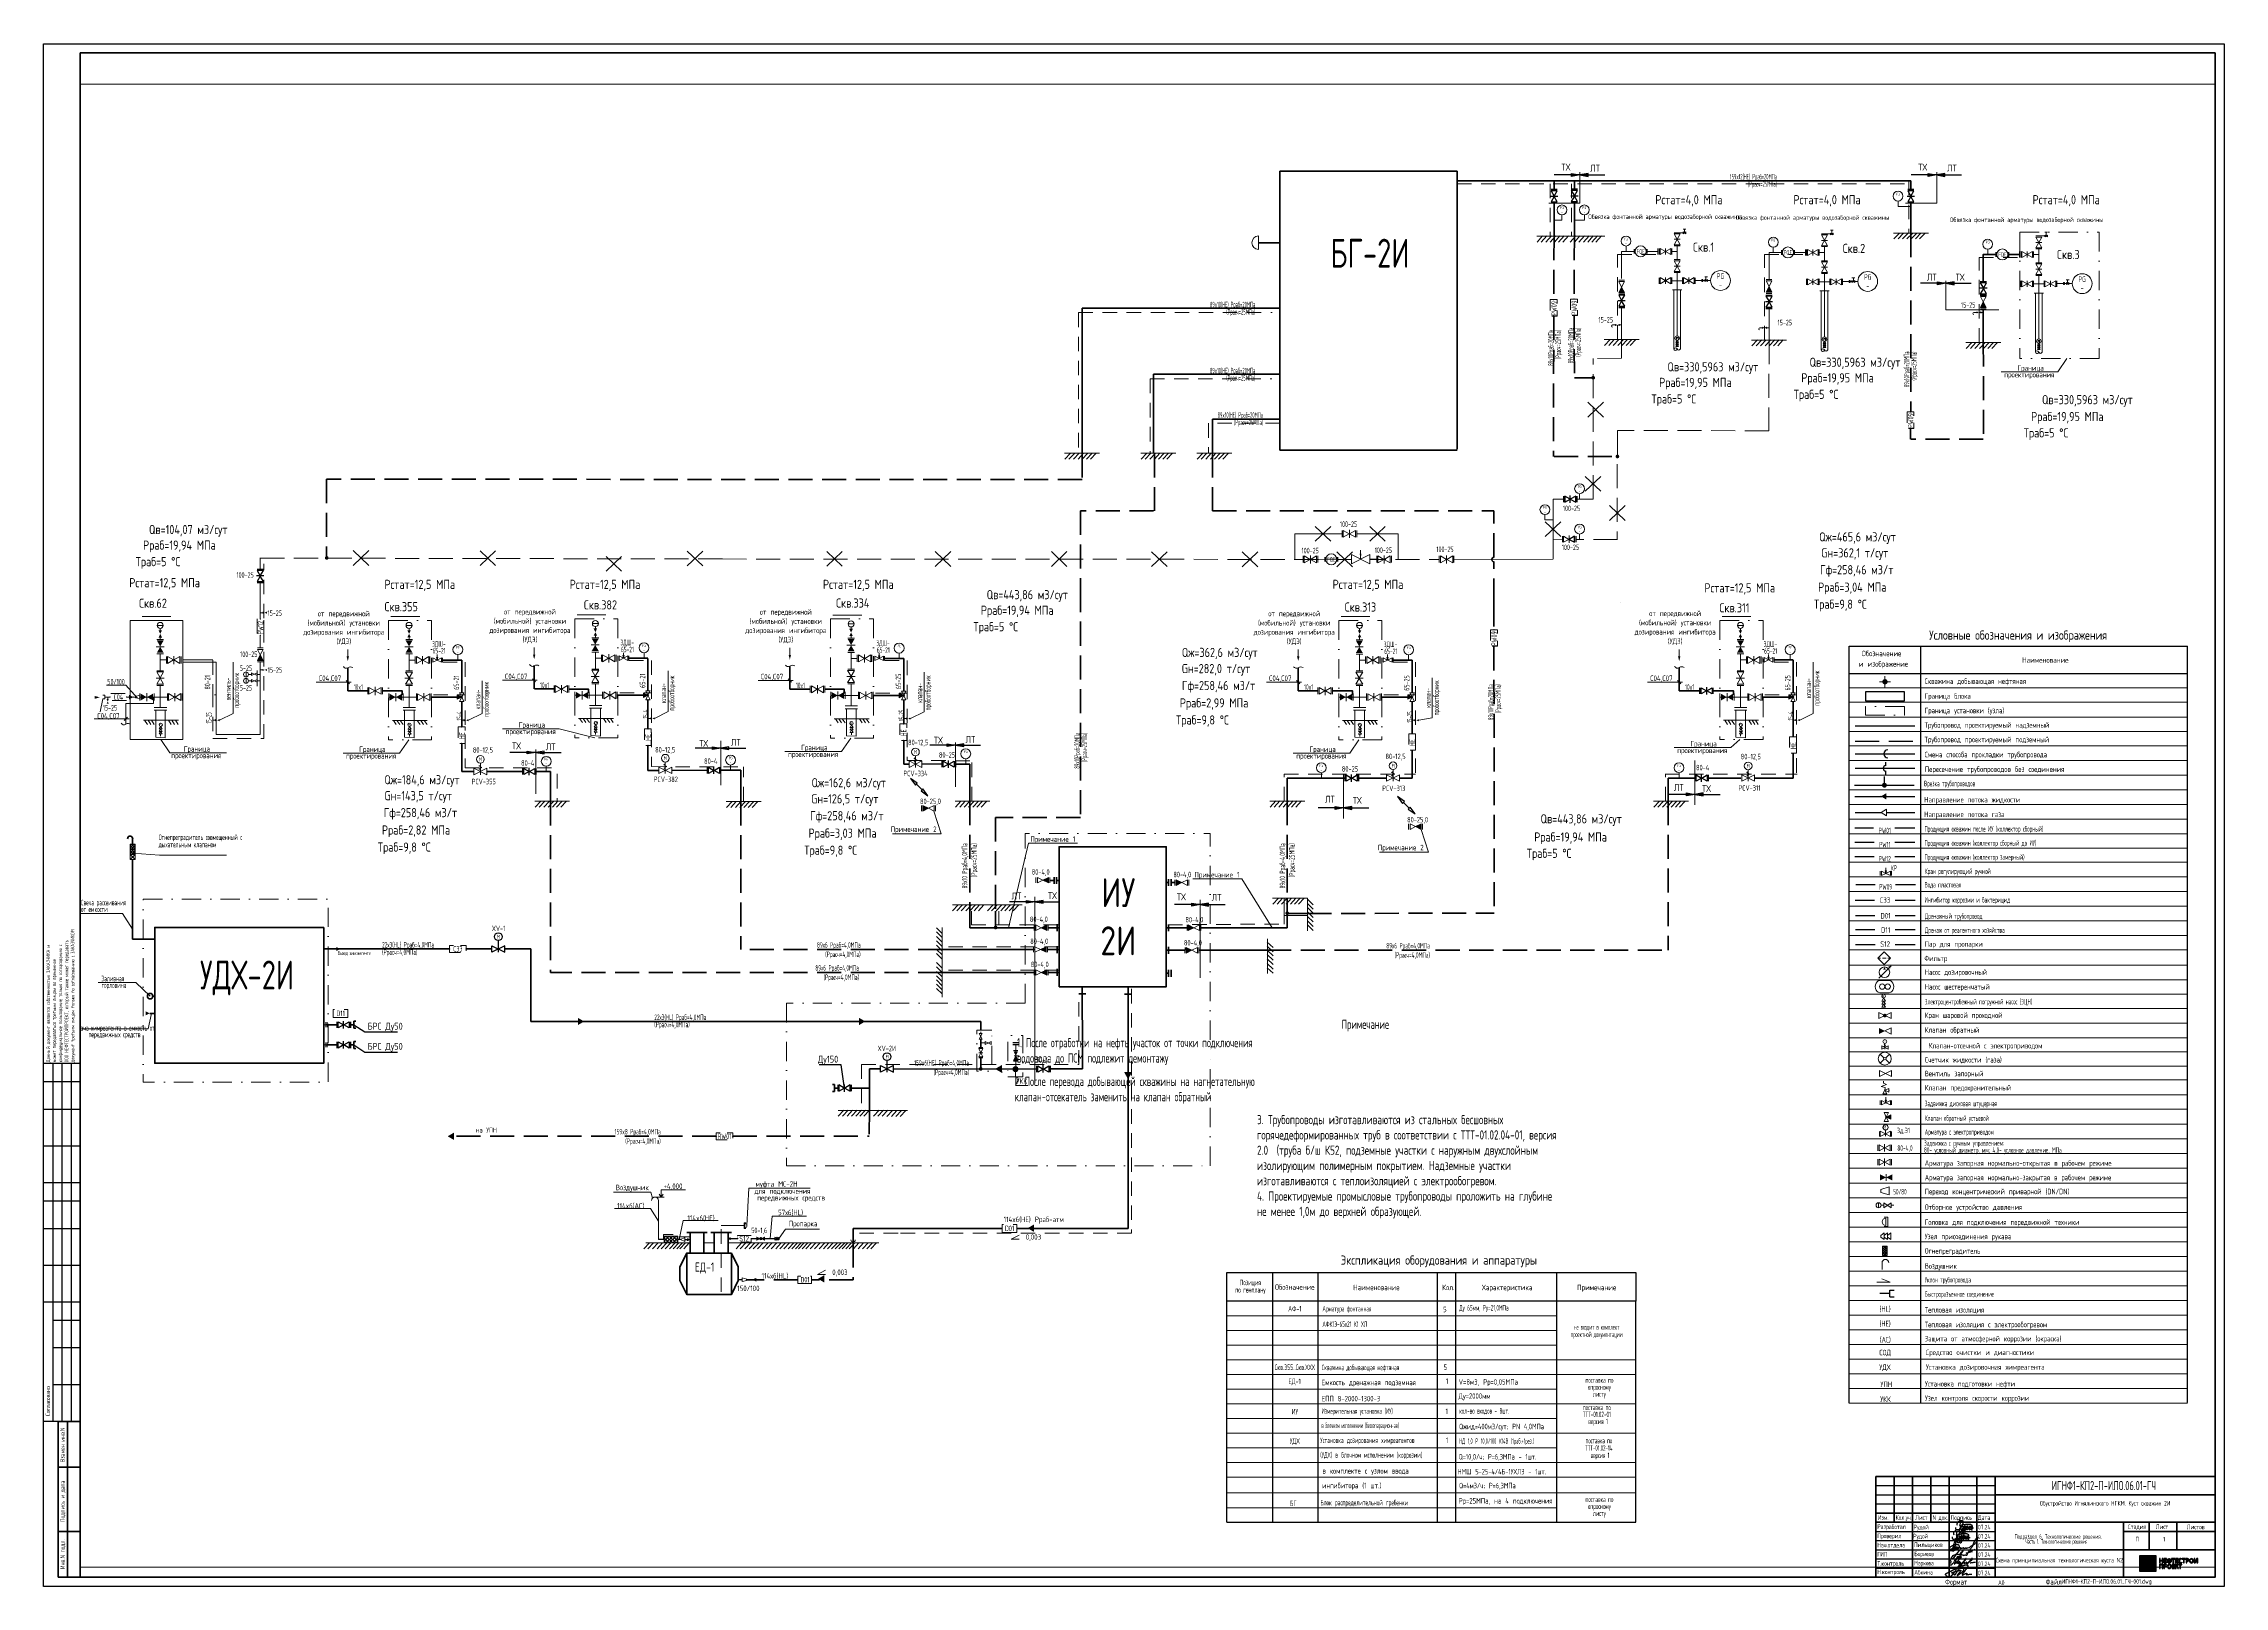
# Paper-space layout '1' of a CAD drawing. Header units: millimetres. Extents: x 12 to 1201, y -215 to 626.
# The model-space entities are those that its viewports show. They can reach past a viewport. Long polylines and large blocks are cut down to what shows.
import ezdxf
from ezdxf import colors
from ezdxf.entities.mleader import LeaderData, LeaderLine
from ezdxf.enums import TextEntityAlignment as Align
from ezdxf.math import Vec2, Vec3

# ---------------------------------------------------------------- set-up
doc = ezdxf.new("R2010")
doc.units = ezdxf.units.MM
for name, pattern in [('CONTI', [0]), ('DGN Style 2', [13.114504, 7.868702, -5.245802]), ('DGN Style 3', [18.360306, 13.114504, -5.245802]), ('DGN Style 4', [20.996321, 10.491603, -5.245802, 0.013115, -5.245802]), ('zemlja', [12, 3, 9])]:
    doc.linetypes.add(name, pattern=pattern)
for name, color, linetype, lineweight in [('04ТГ_Текст', 7, 'CONTI', 18), ('OTP', 1, 'Continuous', 0), ('STO', 7, 'Continuous', 0), ('Tehnolog', 7, 'Continuous', 0), ('Text', 7, 'Continuous', 18), ('TO-info', 7, 'Continuous', 13), ('To-text', 7, 'Continuous', 20), ('to_equip', 2, 'Continuous', 35), ('TO_info', 7, 'Continuous', 13), ('TO_oil', 22, 'Continuous', 30), ('TO_water', 92, 'Continuous', 30), ('TO_КИПиА', 1, 'Continuous', 25), ('VK', 7, 'Continuous', 0), ('АТ_ЛИНСВЯЗИ_025', 5, 'Continuous', 30), ('Нефть', 46, 'Continuous', 50), ('Оборудование', 171, 'Continuous', 50), ('подписи', 150, 'Continuous', 25), ('Слой 1', 1, 'Continuous', 0), ('Слой 10', 7, 'Continuous', 0), ('Слой 2', 7, 'Continuous', 0), ('Слой 30', 7, 'Continuous', 0), ('Слой 5', 7, 'Continuous', 0), ('Существующее', 8, 'Continuous', 30), ('ТХ-С_ГЛАВН_100', 6, 'Continuous', 100), ('ТХ_С_ДРЕНАЖ_035', 24, 'Continuous', 30)]:
    doc.layers.add(name, color=color, linetype=linetype, lineweight=lineweight)
for name, color, linetype in [('F_TitleBox', 4, 'Continuous'), ('To_dim', 7, 'Continuous'), ('to_text', 1, 'Continuous'), ('Формат1', 7, 'Continuous')]:
    doc.layers.add(name, color=color, linetype=linetype)
doc.styles.add('GOST 2.304', font='CS_Gost2304.shx')
doc.styles.add('romans', font='romans.shx', dxfattribs={"width": 0.7})
doc.styles.add('ROMANS70', font='romans.shx', dxfattribs={"width": 0.7})
doc.styles.add('Style-txt', font='txt.shx')
doc.styles.add('Гост', font='gostu.shx')
doc.styles.add('НИПИ ОНГМ 7.0', font='', dxfattribs={"width": 0.8, "height": 7})
doc.styles.get('НИПИ ОНГМ 7.0').set_extended_font_data('ISOCPEUR')
doc.linetypes.add('GOST2.303 8', pattern='A,40,[2,GOST 2.303-68.shx,S=1,R=0,X=0,Y=0],-8', length=48)

# ---------------------------------------------------------------- blocks, each defined once
blk = doc.blocks.new('*U21')
h = blk.add_hatch(color=1)
h.paths.add_polyline_path([(-33.5, 15.2), (-33.9, 15.2), (-33.9, 14.2), (-34.9, 14.2), (-34.9, 15.2), (-35.3, 15.2), (-35.3, 12.8), (-34.9, 12.8), (-34.9, 13.9), (-33.9, 13.9), (-33.9, 12.8), (-33.5, 12.8)])
h.paths.add_polyline_path([(-32.5, 13.9), (-31.6, 13.9), (-31.6, 14.2), (-32.5, 14.2), (-32.5, 14.8), (-31.6, 14.8), (-31.6, 15.2), (-32.9, 15.2), (-32.9, 12.8), (-31.5, 12.8), (-31.5, 13.1), (-32.5, 13.1)])
h.paths.add_polyline_path([(-31.2, 13.6, 0.320883), (-30.3, 12.9), (-30.3, 12.7), (-29.8, 12.7), (-29.8, 12.9, 0.320883), (-28.9, 13.6, 0.173696), (-28.9, 14.4, 0.320883), (-29.8, 15.1), (-29.8, 15.3), (-30.3, 15.3), (-30.3, 15.1, 0.320883), (-31.2, 14.4, 0.173696)])
h.paths.add_polyline_path([(-30.8, 14.4, -0.299482), (-30.3, 14.8), (-30.3, 13.2, -0.299482), (-30.8, 13.6, -0.147223)], flags=16)
h.paths.add_polyline_path([(-29.8, 14.8, -0.299482), (-29.3, 14.4, -0.147223), (-29.3, 13.6, -0.299482), (-29.8, 13.2)], flags=16)
h.paths.add_polyline_path([(-28, 12.8), (-27.6, 12.8), (-27.6, 14.8), (-26.9, 14.8), (-26.9, 15.2), (-28.7, 15.2), (-28.7, 14.8), (-28, 14.8)])
h.paths.add_polyline_path([(-26.2, 14.2), (-26.2, 14.8), (-25.2, 14.8), (-25.2, 15.2), (-26.6, 15.2), (-26.6, 12.8), (-25.2, 12.8), (-25.2, 13.1), (-26.2, 13.1), (-26.2, 13.9), (-25.3, 13.9), (-25.3, 14.2)])
h.paths.add_polyline_path([(-24.2, 14.6, -0.294342), (-23.2, 14.8), (-23.1, 15.1, 0.158681), (-24.1, 15.2, 0.687512), (-24.1, 12.8, 0.139415), (-23.1, 12.9), (-23.2, 13.2, -0.290636), (-24.2, 13.3, -0.380287)])
h.paths.add_polyline_path([(-22.2, 12.8), (-21.8, 12.8), (-21.8, 14.8), (-21.1, 14.8), (-21.1, 15.2), (-22.9, 15.2), (-22.9, 14.8), (-22.2, 14.8)])
h.paths.add_polyline_path([(-20.4, 13.7), (-20, 13.7, 1.055987), (-20.1, 15.2), (-20.8, 15.2), (-20.8, 12.8), (-20.4, 12.8)])
h.paths.add_polyline_path([(-20.4, 14), (-20.4, 14.9), (-20.1, 14.9, -1), (-20.1, 14)], flags=16)
h.paths.add_polyline_path([(-14.9, 14.6), (-14.9, 12.8), (-14.5, 12.8), (-14.5, 15.2), (-15, 15.2), (-16, 13.3), (-16, 15.2), (-16.4, 15.2), (-16.4, 12.8), (-15.9, 12.8)])
h.paths.add_polyline_path([(-15, 15.7), (-15.3, 15.7, -1.26724), (-15.6, 15.7), (-15.9, 15.7, 0.832769)])
h.paths.add_polyline_path([(-23.8, 11.8), (-23.1, 11.8), (-23.1, 12.2), (-24.9, 12.2), (-24.9, 11.8), (-24.2, 11.8), (-24.2, 9.8), (-23.8, 9.8)])
h.paths.add_polyline_path([(-25, 12.2), (-25.5, 12.2), (-26.2, 11.1), (-26.3, 11.1), (-26.3, 12.2), (-26.7, 12.2), (-26.7, 9.8), (-26.3, 9.8), (-26.3, 10.9, -0.356689), (-25.7, 10.5), (-25.4, 9.8), (-25, 9.8), (-25.3, 10.6, 0.315344), (-25.8, 11.1), (-25.8, 11.1)])
h.paths.add_polyline_path([(-28.1, 11.2), (-28.1, 11.8), (-27.2, 11.8), (-27.2, 12.2), (-28.5, 12.2), (-28.5, 9.8), (-27.1, 9.8), (-27.1, 10.1), (-28.1, 10.1), (-28.1, 10.9), (-27.2, 10.9), (-27.2, 11.2)])
h.paths.add_polyline_path([(-32.2, 12.2), (-33, 12.2), (-33, 9.8), (-32.6, 9.8), (-32.6, 10.7), (-32.2, 10.7, 1.055987)])
h.paths.add_polyline_path([(-32.2, 11), (-32.6, 11), (-32.6, 11.9), (-32.2, 11.9, -1)], flags=16)
h.paths.add_polyline_path([(-33.5, 12.2), (-35.3, 12.2), (-35.3, 9.8), (-34.9, 9.8), (-34.9, 11.8), (-33.9, 11.8), (-33.9, 9.8), (-33.5, 9.8)])
h = blk.add_hatch(color=1)
edge = h.paths.add_edge_path(flags=16)
edge.add_ellipse((-30, 11), major_axis=(0, 0.905), ratio=0.723912, start_angle=0, end_angle=360)
edge = h.paths.add_edge_path()
edge.add_ellipse((-30, 11), major_axis=(0, -1.23), ratio=0.897271, start_angle=0, end_angle=360, ccw=False)
h = blk.add_hatch(color=1)
edge = h.paths.add_edge_path(flags=16)
edge.add_ellipse((-17.9, 14), major_axis=(0, 0.905), ratio=0.723912, start_angle=0, end_angle=360)
edge = h.paths.add_edge_path()
edge.add_ellipse((-17.9, 14), major_axis=(0, -1.23), ratio=0.897271, start_angle=0, end_angle=360, ccw=False)
at = {"layer": 'F_TitleBox'}
h = blk.add_hatch(color=1, dxfattribs=at)
h.paths.add_polyline_path([(-37.3, 8.2), (-37.3, 16.8), (-46, 16.8), (-46, 8.2)])
h.paths.add_polyline_path([(-37.9, 8.8), (-37.9, 16.3), (-45.4, 16.3), (-45.4, 8.8)], flags=16)
h.paths.add_polyline_path([(-44.7, 12.5), (-43.2, 15.2), (-41.6, 15.2), (-41.2, 14.6), (-42.8, 14.6), (-44.4, 11.8)], flags=0)
h.paths.add_polyline_path([(-43.6, 11.8), (-42.8, 10.5), (-39.7, 10.5), (-40, 9.8), (-43.2, 9.8), (-44, 11.2)], flags=0)
h.paths.add_polyline_path([(-40.2, 12.5, -1), (-43, 12.5, -1)], flags=0)
h.paths.add_polyline_path([(-40.7, 12.5, -1), (-42.5, 12.5, -1)], flags=0)
h.paths.add_polyline_path([(-38.5, 12.5), (-39.3, 11.1), (-40, 11.1), (-39.3, 12.5), (-40.8, 15.2), (-40, 15.2)], flags=0)
at = {"layer": 'F_TitleBox', "true_color": 0xecb730}
h = blk.add_hatch(color=40, dxfattribs=at)
h.paths.add_polyline_path([(-45.4, 8.8), (-37.9, 8.8), (-37.9, 16.3), (-45.4, 16.3)])
h.paths.add_polyline_path([(-44.4, 11.8), (-44.7, 12.5), (-43.2, 15.2), (-41.6, 15.2), (-41.2, 14.6), (-42.8, 14.6)], flags=16)
h.paths.add_polyline_path([(-43, 12.5, -1), (-40.2, 12.5, -1)], flags=16)
h.paths.add_polyline_path([(-42.5, 12.5, -1), (-40.7, 12.5, -1)], flags=0)
h.paths.add_polyline_path([(-40, 11.1), (-39.3, 12.5), (-40.8, 15.2), (-40, 15.2), (-38.5, 12.5), (-39.3, 11.1)], flags=16)
h.paths.add_polyline_path([(-42.8, 10.5), (-43.6, 11.8), (-44, 11.2), (-43.2, 9.8), (-40, 9.8), (-39.7, 10.5)], flags=16)
at = {"layer": 'F_TitleBox', "color": 1}
for points in [[(-46, 8.2), (-46, 16.8), (-37.3, 16.8), (-37.3, 8.2)], [(-45.4, 8.8), (-45.4, 16.3), (-37.9, 16.3), (-37.9, 8.8)], [(-41.2, 14.6), (-42.8, 14.6), (-44.4, 11.8), (-44.7, 12.5), (-43.2, 15.2), (-41.6, 15.2)], [(-39.3, 11.1), (-40, 11.1), (-39.3, 12.5), (-40.8, 15.2), (-40, 15.2), (-38.5, 12.5)], [(-35.3, 12.2), (-35.3, 9.8), (-34.9, 9.8), (-34.9, 11.8), (-33.9, 11.8), (-33.9, 9.8), (-33.5, 9.8), (-33.5, 12.2)], [(-32.9, 15.2), (-32.9, 12.8), (-31.5, 12.8), (-31.5, 13.1), (-32.5, 13.1), (-32.5, 13.9), (-31.6, 13.9), (-31.6, 14.2), (-32.5, 14.2), (-32.5, 14.8), (-31.6, 14.8), (-31.6, 15.2)], [(-26.9, 15.2), (-28.7, 15.2), (-28.7, 14.8), (-28, 14.8), (-28, 12.8), (-27.6, 12.8), (-27.6, 14.8), (-26.9, 14.8)], [(-28.5, 12.2), (-28.5, 9.8), (-27.1, 9.8), (-27.1, 10.1), (-28.1, 10.1), (-28.1, 10.9), (-27.2, 10.9), (-27.2, 11.2), (-28.1, 11.2), (-28.1, 11.8), (-27.2, 11.8), (-27.2, 12.2)], [(-26.6, 15.2), (-26.6, 12.8), (-25.2, 12.8), (-25.2, 13.1), (-26.2, 13.1), (-26.2, 13.9), (-25.3, 13.9), (-25.3, 14.2), (-26.2, 14.2), (-26.2, 14.8), (-25.2, 14.8), (-25.2, 15.2)], [(-23.1, 12.2), (-24.9, 12.2), (-24.9, 11.8), (-24.2, 11.8), (-24.2, 9.8), (-23.8, 9.8), (-23.8, 11.8), (-23.1, 11.8)], [(-21.1, 15.2), (-22.9, 15.2), (-22.9, 14.8), (-22.2, 14.8), (-22.2, 12.8), (-21.8, 12.8), (-21.8, 14.8), (-21.1, 14.8)], [(-43.6, 11.8), (-42.8, 10.5), (-39.7, 10.5), (-40, 9.8), (-43.2, 9.8), (-44, 11.2)]]:
    blk.add_lwpolyline(points, close=True, dxfattribs=at)
for points in [[(-35.3, 12.8), (-34.9, 12.8), (-34.9, 13.9), (-33.9, 13.9), (-33.9, 12.8), (-33.5, 12.8), (-33.5, 15.2), (-33.9, 15.2), (-33.9, 14.2), (-34.9, 14.2), (-34.9, 15.2), (-35.3, 15.2), (-35.3, 12.8)], [(-23.2, 13.2), (-23.1, 12.9)], [(-16.4, 15.2), (-16.4, 12.8), (-15.9, 12.8), (-14.9, 14.6), (-14.9, 12.8), (-14.5, 12.8), (-14.5, 15.2), (-15, 15.2), (-16, 13.3), (-16, 15.2), (-16.4, 15.2)]]:
    blk.add_lwpolyline(points, dxfattribs=at)
for points in [[(-32.2, 12.2), (-33, 12.2), (-33, 9.8), (-32.6, 9.8), (-32.6, 10.7), (-32.2, 10.7, 1.055987)], [(-29.8, 12.9), (-29.8, 12.7), (-30.3, 12.7), (-30.3, 12.9, -0.320883), (-31.2, 13.6, -0.173696), (-31.2, 14.4, -0.320883), (-30.3, 15.1), (-30.3, 15.3), (-29.8, 15.3), (-29.8, 15.1, -0.320883), (-28.9, 14.4, -0.173696), (-28.9, 13.6, -0.320883)], [(-30.8, 14.4, -0.299482), (-30.3, 14.8), (-30.3, 13.2, -0.299482), (-30.8, 13.6, -0.147223)], [(-29.3, 14.4, 0.299482), (-29.8, 14.8), (-29.8, 13.2, 0.299482), (-29.3, 13.6, 0.147223)], [(-25.7, 10.5), (-25.4, 9.8), (-25, 9.8), (-25.3, 10.6, 0.315344), (-25.8, 11.1), (-25.8, 11.1), (-25, 12.2), (-25.5, 12.2), (-26.2, 11.1), (-26.3, 11.1), (-26.3, 12.2), (-26.7, 12.2), (-26.7, 9.8), (-26.3, 9.8), (-26.3, 10.9, -0.356689)], [(-20.1, 15.2), (-20.8, 15.2), (-20.8, 12.8), (-20.4, 12.8), (-20.4, 13.7), (-20, 13.7, 1.055987)], [(-20.1, 14.9), (-20.4, 14.9), (-20.4, 14), (-20.1, 14, 1)], [(-32.2, 11.9), (-32.6, 11.9), (-32.6, 11), (-32.2, 11, 1)]]:
    blk.add_lwpolyline(points, format="xyb", close=True, dxfattribs=at)
blk.add_lwpolyline([(-23.1, 15.1), (-23.2, 14.8, 0.294342), (-24.2, 14.6, 0.380287), (-24.2, 13.3, 0.290636), (-23.2, 13.2)], format="xyb", dxfattribs=at)
for radius in [1.42, 0.866]:
    blk.add_circle((-41.6, 12.5), radius, dxfattribs=at)
for centre, radius, start, end in [((-23.7, 14), 1.24, 109.2826, 247.3185), ((-23.7, 13.6), 1.63, 69.0006, 105.067), ((-23.7, 14.7), 1.92, 255.5881, 287.335)]:
    blk.add_arc(centre, radius, start, end, dxfattribs=at)
at = {"layer": 'F_TitleBox', "color": 1, "extrusion": (0, 0, -1)}
for centre in [(-30, 11), (-17.9, 14)]:
    blk.add_ellipse(centre, major_axis=(0, -1.23), ratio=0.897271, dxfattribs=at)
at = {"layer": 'F_TitleBox', "color": 1}
for centre in [(-30, 11), (-17.9, 14)]:
    blk.add_ellipse(centre, major_axis=(0, 0.905), ratio=0.723912, dxfattribs=at)
at = {"layer": 'Формат1', "color": 141, "linetype": 'Continuous', "lineweight": 25}
for p, q in [((-1169, 285), (-1189, 285)), ((-1181, 285), (-1189, 285)), ((-1169, 275), (-1189, 275)), ((-1184, 285), (-1184, 220)), ((-1179, 285), (-1179, 220)), ((-1174, 285), (-1174, 220)), ((-1169, 260), (-1189, 260)), ((-1169, 240), (-1189, 240)), ((-1169, 220), (-1189, 220)), ((-1181, 220), (-1189, 220)), ((-1184, 220), (-1184, 155)), ((-1179, 220), (-1179, 155)), ((-1174, 220), (-1174, 155)), ((-1169, 210), (-1189, 210)), ((-1169, 195), (-1189, 195)), ((-1169, 175), (-1189, 175)), ((-1169, 155), (-1189, 155)), ((-1181, 155), (-1189, 155)), ((-1184, 155), (-1184, 90)), ((-1179, 155), (-1179, 90)), ((-1174, 155), (-1174, 90)), ((-1169, 145), (-1184, 145)), ((-1169, 130), (-1184, 130)), ((-1169, 110), (-1184, 110)), ((-1181, 90), (-1189, 90)), ((-190, 55), (-125, 55)), ((-190, 50), (-125, 50)), ((-190, 45), (-125, 45)), ((-190, 30), (-125, 30)), ((-190, 25), (-125, 25)), ((-190, 20), (-125, 20)), ((-190, 15), (-125, 15)), ((-190, 10), (-125, 10))]:
    blk.add_line(p, q, dxfattribs=at)
at = {"layer": 'Формат1', "color": 151, "linetype": 'Continuous', "lineweight": 40}
for p, q in [((-1181, 5), (-1181, 90)), ((-1181, 90), (-1169, 90)), ((-1181, 90), (-1169, 90)), ((-1181, 90), (-1169, 90)), ((-1176, 5), (-1176, 90)), ((-1169, 65), (-1181, 65)), ((-5, 60), (-190, 60)), ((-190, 60), (-190, 5)), ((-190, 5.4), (-190, 60)), ((-180, 60), (-180, 35)), ((-170, 5), (-170, 60)), ((-160, 60), (-160, 35)), ((-150, 5), (-150, 60)), ((-135, 5), (-135, 60)), ((-125, 5), (-125, 60)), ((-5, 50), (-125, 50)), ((-190, 40), (-125, 40)), ((-1169, 30), (-1181, 30)), ((-5, 35), (-190, 35)), ((-55, 5), (-55, 35)), ((-5, 30), (-55, 30)), ((-40.9, 20), (-40.9, 35)), ((-25.9, 20), (-25.9, 35)), ((-5, 20), (-125, 20)), ((-1169, 5), (-1181, 5)), ((-190, 5), (-202, 5))]:
    blk.add_line(p, q, dxfattribs=at)
at = {"layer": 'Формат1', "color": 141, "linetype": 'Continuous', "lineweight": 25}
blk.add_lwpolyline([(-1189, 841), (0, 841), (0, 0), (-1189, 0)], close=True, dxfattribs=at)
at = {"layer": 'Формат1', "color": 151, "linetype": 'Continuous', "lineweight": 40}
blk.add_lwpolyline([(-1169, 836), (-5, 836), (-5, 5), (-1169, 5)], close=True, dxfattribs=at)
at = {"color": 1, "insert": (-88.6, 4), "char_height": 2.5, "attachment_point": 1, "style": 'ROMANS70'}
blk.add_mtext('ИГНФ1-КП2-П-ИЛО.06.01_ГЧ-001.dwg', dxfattribs=at)
at = {"layer": 'Формат1', "color": 141, "linetype": 'Continuous', "lineweight": 25, "style": 'ROMANS70', "width": 0.7}
blk.add_text('Согласовано', height=2.5, rotation=90, dxfattribs=at).set_placement((-1185.4, 93))
for s, p in [('Взамен инв.N', (-1177.4, 77.2)), ('Подпись и дата', (-1177.4, 46.4)), ('Инв.N подл.', (-1177.4, 17.6))]:
    blk.add_text(s, height=2.5, rotation=90, dxfattribs=at).set_placement(p, align=Align.CENTER)
at = {"layer": 'Формат1', "color": 1, "style": 'ROMANS70', "width": 0.7}
for s, height, p in [('Изм.', 2.54, (-188.9, 36.3)), ('Кол.уч.', 2.54, (-179.2, 36.3)), ('Лист', 2.54, (-168.5, 36.3)), ('Подпись', 2.54, (-149.2, 36.3)), ('Дата', 2.54, (-134.3, 36.3)), ('Разработал', 2.54, (-189.2, 31.3)), ('Проверил', 2.54, (-189.2, 26.3)), ('Нач.отдела', 2.54, (-189.2, 21.3)), ('Стадия', 2.54, (-52.5, 31.3)), ('Лист', 2.54, (-37.3, 31.3)), ('Листов', 2.54, (-20.4, 31.2)), ('Т.контроль', 2.54, (-189.2, 11.3)), ('ГИП', 2.54, (-189.2, 16.3)), ('Н.контроль', 2.54, (-189.2, 6.7)), ('Формат', 3, (-152.2, 1)), ('Файл', 3, (-97.4, 1))]:
    blk.add_text(s, height=height, dxfattribs=at).set_placement(p)
at = {"layer": 'Формат1', "color": 1, "style": 'ROMANS70', "width": 0.67512}
blk.add_text('N док.', height=2.54, dxfattribs=at).set_placement((-159, 36.3), (-150.6, 36.3), align=Align.FIT)
at = {"layer": 'Формат1', "color": 141, "linetype": 'Continuous', "lineweight": 25, "insert": (-1187.5, 285.7), "char_height": 2, "width": 158.852, "attachment_point": 1, "rotation": 90, "style": 'ROMANS70'}
blk.add_mtext('Данный документ является собственностью ЗАКАЗЧИКА и \\Pможет передаваться третьим лицам во временное \\Pконфидециальное пользование только по согласованию с \\PООО НЕФТЕСТРОЙПРОЕКТ, который также может передавать \\Pдокумент третьим лицам только по согласованию с {\\W0.65;ЗАКАЗЧИКОМ}', dxfattribs=at)
at = {"layer": 'Формат1', "color": 1, "style": 'ROMANS70', "width": 0.7}
for tag, p in [('ДАТА8', (-1185.2, 275.7)), ('ДАТА9', (-1180.2, 275.7)), ('ДАТА10', (-1175.2, 275.7)), ('ДАТА11', (-1170.2, 275.7)), ('ФАМИЛИЯ8', (-1185.2, 242.6)), ('ФАМИЛИЯ9', (-1180.2, 242.6)), ('ФАМИЛИЯ10', (-1175.2, 242.6)), ('ФАМИЛИЯ11', (-1170.2, 242.6)), ('МАРКА8', (-1185.2, 222.6)), ('МАРКА9', (-1180.2, 222.6)), ('МАРКА10', (-1175.2, 222.6)), ('МАРКА11', (-1170.2, 222.6)), ('ДАТА4', (-1185.2, 210.7)), ('ДАТА5', (-1180.2, 210.7)), ('ДАТА6', (-1175.2, 210.7)), ('ДАТА7', (-1170.2, 210.7)), ('ФАМИЛИЯ4', (-1185.2, 177.6)), ('ФАМИЛИЯ5', (-1180.2, 177.6)), ('ФАМИЛИЯ6', (-1175.2, 177.6)), ('ФАМИЛИЯ7', (-1170.2, 177.6)), ('МАРКА4', (-1185.2, 157.6)), ('МАРКА5', (-1180.2, 157.6)), ('МАРКА6', (-1175.2, 157.6)), ('МАРКА7', (-1170.2, 157.6)), ('ДАТА1', (-1180.2, 145.7)), ('ДАТА2', (-1175.2, 145.7)), ('ДАТА3', (-1170.2, 145.7)), ('ФАМИЛИЯ1', (-1180.2, 112.6)), ('ФАМИЛИЯ2', (-1175.2, 112.6)), ('ФАМИЛИЯ3', (-1170.2, 112.6)), ('МАРКА1', (-1180.2, 92.6)), ('МАРКА2', (-1175.2, 92.6)), ('МАРКА3', (-1170.2, 92.6))]:
    blk.add_attdef(tag, p, '', height=2.5, rotation=90, dxfattribs=at)
for tag, height, p in [('НОМЕР_ЧЕРТЕЖА', 5, (-65.8, 52.5)), ('НАЗВАНИЕ_ПРОЕКТА_СТРОКА1', 2.5, (-65, 45.5)), ('НАЗВАНИЕ_ПРОЕКТА_СТРОКА2', 2.5, (-65, 41.3)), ('НАЗВАНИЕ_ПРОЕКТА_СТРОКА3', 2.5, (-65, 37.1)), ('НАЗВАНИЕ_ОБЪЕКТА_СТРОКА2', 2.5, (-90, 26.1)), ('НАЗВАНИЕ_ОБЪЕКТА_СТРОКА3', 2.5, (-90, 21.9)), ('НАЗВАНИЕ_ОБЪЕКТА_СТРОКА1', 2.5, (-90, 30.4)), ('НАЗВАНИЕ_ЧЕРТЕЖА_СТРОКА2', 2.5, (-90, 11.5)), ('НАЗВАНИЕ_ЧЕРТЕЖА_СТРОКА1', 2.5, (-90, 15.7)), ('НАЗВАНИЕ_ЧЕРТЕЖА_СТРОКА3', 2.5, (-90, 7.2))]:
    blk.add_attdef(tag, text='', height=height, dxfattribs=at).set_placement(p, align=Align.CENTER)
for tag, p in [('ПРОВЕРИЛ', (-169.7, 26.1)), ('РАЗРАБОТАЛ', (-169.4, 31.1)), ('НАЧ.ОТДЕЛА', (-169.1, 21.5)), ('ДАТА_РАЗРАБОТАЛ', (-134.4, 31.1)), ('ДАТА_ПРОВЕРИЛ', (-134.4, 26.1)), ('ТЕХКОНТРОЛЬ', (-169.1, 11.5)), ('ГИП', (-169, 16.5)), ('ДАТА_НАЧОТДЕЛА', (-134.4, 21.1)), ('ДАТА_ГИП', (-134.4, 16.1)), ('ДАТА_ТЕХКОНТРОЛЬ', (-134.4, 11.1)), ('Н.КОНТРОЛЬ', (-169, 6.5)), ('ФОРМАТ', (-136.8, 0.8)), ('ДАТА_НКОНТРОЛЬ', (-134.4, 6.1))]:
    blk.add_attdef(tag, p, '', height=2.5, dxfattribs=at)
for tag, p in [('СТАДИЯ', (-47.4, 25.8)), ('ЛИСТ', (-32.8, 25.8)), ('ЛИСТОВ', (-16, 25.8))]:
    blk.add_attdef(tag, text='', height=2.5, dxfattribs=at).set_placement(p, align=Align.MIDDLE)
blk = doc.blocks.new('Абкина')
at = {"layer": 'подписи'}
blk.add_lwpolyline([(6, 7.4), (5.4, 6.5), (4.9, 5.8), (4.5, 5.2), (4.2, 4.7), (4, 4.3), (3.7, 4), (3.6, 3.7), (3.4, 3.5), (3.3, 3.3), (3.1, 3.1), (3, 3), (2.9, 2.8), (2.8, 2.7), (2.7, 2.5), (2.6, 2.4), (2.5, 2.3), (2.5, 2.2), (2.4, 2.1), (2.3, 2), (2.3, 2), (2.2, 1.9), (2.2, 1.8), (2.1, 1.8), (2.1, 1.7), (2, 1.7), (2, 1.6), (2, 1.6), (1.9, 1.5), (1.9, 1.5), (1.9, 1.4), (1.8, 1.4), (1.8, 1.4), (1.7, 1.3), (1.7, 1.3), (1.7, 1.2), (1.6, 1.2), (1.6, 1.1), (1.5, 1.1), (1.5, 1), (1.4, 1), (1.4, 0.9), (1.3, 0.9), (1.3, 0.8), (1.2, 0.8), (1.2, 0.7), (1.1, 0.7), (1.1, 0.6), (1, 0.6), (1, 0.5), (0.9, 0.5), (0.9, 0.4), (0.8, 0.4), (0.8, 0.4), (0.7, 0.3), (0.7, 0.3), (0.6, 0.2), (0.6, 0.2), (0.5, 0.2), (0.5, 0.1), (0.4, 0.1), (0.4, 0.1), (0.4, 0.1), (0.3, 0.1), (0.3, 0.1), (0.2, 0), (0.2, 0), (0.1, 0), (0.1, 0), (0, 0), (-0.1, 0), (-0.1, 0), (-0.2, 0), (-0.2, 0), (-0.3, 0), (-0.3, 0), (-0.4, 0), (-0.4, 0.1), (-0.5, 0.1), (-0.6, 0.1), (-0.6, 0.1), (-0.7, 0.2), (-0.8, 0.2), (-0.8, 0.2), (-0.9, 0.3), (-1, 0.3), (-1, 0.4), (-1.1, 0.4), (-1.1, 0.4), (-1.2, 0.5), (-1.3, 0.5), (-1.3, 0.6), (-1.4, 0.6), (-1.4, 0.6), (-1.4, 0.7), (-1.5, 0.7), (-1.5, 0.7), (-1.6, 0.8), (-1.6, 0.8), (-1.6, 0.8), (-1.7, 0.9), (-1.7, 0.9), (-1.7, 0.9), (-1.7, 1), (-1.8, 1), (-1.8, 1), (-1.8, 1), (-1.8, 1.1), (-1.9, 1.1), (-1.9, 1.1), (-1.9, 1.2), (-1.9, 1.2), (-1.9, 1.2), (-1.9, 1.2), (-1.9, 1.3), (-2, 1.3), (-2, 1.3), (-2, 1.4), (-2, 1.4), (-2, 1.4), (-2, 1.4), (-2, 1.5), (-2, 1.5), (-2, 1.5), (-2, 1.5), (-2, 1.5), (-2, 1.6), (-2, 1.6), (-2, 1.6), (-2, 1.6), (-2, 1.6), (-1.9, 1.7), (-1.9, 1.7), (-1.9, 1.7), (-1.9, 1.7), (-1.9, 1.7), (-1.9, 1.8), (-1.8, 1.8), (-1.8, 1.8), (-1.8, 1.8), (-1.8, 1.9), (-1.7, 1.9), (-1.7, 1.9), (-1.7, 1.9), (-1.6, 2), (-1.6, 2), (-1.5, 2), (-1.5, 2), (-1.5, 2.1), (-1.4, 2.1), (-1.4, 2.1), (-1.3, 2.2), (-1.3, 2.2), (-1.2, 2.2), (-1.2, 2.2), (-1.1, 2.3), (-1.1, 2.3), (-1, 2.3), (-0.9, 2.4), (-0.9, 2.4), (-0.8, 2.4), (-0.8, 2.5), (-0.7, 2.5), (-0.6, 2.5), (-0.6, 2.6), (-0.5, 2.6), (-0.5, 2.6), (-0.4, 2.7), (-0.3, 2.7), (-0.3, 2.7), (-0.2, 2.8), (-0.1, 2.8), (-0.1, 2.8), (0, 2.9), (0, 2.9), (0.1, 2.9), (0.2, 3), (0.2, 3), (0.3, 3), (0.4, 3.1), (0.4, 3.1), (0.5, 3.1), (0.6, 3.1), (0.6, 3.2), (0.7, 3.2), (0.8, 3.2), (0.8, 3.3), (0.9, 3.3), (1, 3.3), (1.1, 3.4), (1.1, 3.4), (1.2, 3.4), (1.3, 3.5), (1.4, 3.5), (1.4, 3.6), (1.5, 3.6), (1.6, 3.6), (1.7, 3.7), (1.7, 3.7), (1.8, 3.8), (1.9, 3.8), (2, 3.8), (2.1, 3.9), (2.1, 3.9), (2.2, 4), (2.3, 4), (2.4, 4), (2.5, 4.1), (2.5, 4.1), (2.7, 4.2), (2.8, 4.3), (2.9, 4.3), (3, 4.4), (3.1, 4.5), (3.2, 4.5), (3.3, 4.6), (3.5, 4.7), (3.6, 4.7), (3.7, 4.8), (3.8, 4.9), (3.9, 5), (4, 5), (4.2, 5.1), (4.3, 5.2), (4.4, 5.3), (4.6, 5.4), (4.8, 5.5), (5, 5.7), (5.2, 5.8), (5.3, 5.9), (5.5, 6), (5.7, 6.2), (5.8, 6.3), (6, 6.4), (6.1, 6.5), (6.2, 6.5), (6.2, 6.6), (6.3, 6.6), (6.4, 6.7), (6.4, 6.7), (6.5, 6.8), (6.5, 6.8), (6.6, 6.9), (6.6, 6.9), (6.7, 6.9), (6.7, 7), (6.8, 7.1), (6.9, 7.2), (6.9, 7.2), (7, 7.4), (7.1, 7.5), (7.2, 7.6), (7.2, 7.7), (7.3, 7.7), (7.3, 7.7), (7.2, 7.6), (7.1, 7.5), (7, 7.3), (6.8, 6.9), (6.5, 6.6), (6.3, 6.2), (6, 5.7), (5.7, 5.3), (5.4, 4.8), (5.2, 4.4), (4.9, 4.1), (4.7, 3.8), (4.6, 3.5), (4.4, 3.3), (4.3, 3.1), (4.2, 2.9), (4.1, 2.7), (4, 2.6), (3.9, 2.5), (3.8, 2.3), (3.8, 2.2), (3.7, 2.1), (3.6, 2), (3.6, 1.9), (3.5, 1.8), (3.5, 1.8), (3.4, 1.7), (3.4, 1.6), (3.4, 1.5), (3.3, 1.4), (3.3, 1.4), (3.2, 1.3), (3.2, 1.3), (3.2, 1.2), (3.2, 1.2), (3.1, 1.2), (3.1, 1.1), (3.1, 1.1), (3.1, 1.1), (3.1, 1.1), (3.1, 1.1), (3, 1.1), (3, 1.1), (3, 1.1), (3, 1.1), (3, 1.1), (3, 1.1), (3, 1.1), (2.9, 1.1), (2.9, 1.1), (2.9, 1.2), (2.9, 1.2), (2.9, 1.2), (2.9, 1.2), (2.9, 1.2), (2.9, 1.2), (2.9, 1.2), (2.9, 1.3), (2.9, 1.3), (2.8, 1.3), (2.8, 1.3), (2.8, 1.3), (2.8, 1.4), (2.8, 1.4), (2.8, 1.4), (2.8, 1.4), (2.8, 1.4), (2.8, 1.5), (2.8, 1.5), (2.8, 1.5), (2.8, 1.5), (2.8, 1.5), (2.8, 1.6), (2.8, 1.6), (2.8, 1.6), (2.8, 1.7), (2.7, 1.7), (2.7, 1.7), (2.6, 1.8), (2.5, 1.8), (2.5, 1.9), (2.3, 1.9), (2.2, 2), (2, 2), (1.9, 2.1), (1.7, 2.1), (1.6, 2.2), (1.5, 2.2), (1.4, 2.3), (1.4, 2.4), (1.4, 2.4), (1.5, 2.5), (1.6, 2.5), (1.8, 2.6), (1.9, 2.6), (2.1, 2.7), (2.3, 2.7), (2.5, 2.8), (2.7, 2.8), (2.8, 2.9), (3, 2.9), (3.1, 2.9), (3.3, 3), (3.4, 3), (3.6, 3.1), (3.7, 3.1), (3.9, 3.2), (4, 3.2), (4.2, 3.3), (4.3, 3.3), (4.5, 3.4), (4.6, 3.4), (4.8, 3.5), (5, 3.5), (5.1, 3.6), (5.2, 3.6), (5.4, 3.6), (5.5, 3.7), (5.6, 3.7), (5.7, 3.7), (5.8, 3.7), (5.9, 3.8), (6, 3.8), (6.1, 3.8), (6.1, 3.8), (6.2, 3.8), (6.2, 3.8), (6.3, 3.8), (6.3, 3.8), (6.3, 3.8), (6.3, 3.8), (6.3, 3.8), (6.4, 3.8), (6.4, 3.7), (6.4, 3.7), (6.4, 3.7), (6.4, 3.7), (6.4, 3.7), (6.4, 3.6), (6.3, 3.6), (6.3, 3.6), (6.3, 3.5), (6.3, 3.5), (6.2, 3.4), (6.2, 3.3), (6.2, 3.3), (6.1, 3.2), (6.1, 3.1), (6, 3), (5.9, 2.9), (5.9, 2.8), (5.8, 2.7), (5.8, 2.6), (5.7, 2.6), (5.7, 2.5), (5.6, 2.4), (5.6, 2.4), (5.5, 2.3), (5.5, 2.3), (5.4, 2.2), (5.4, 2.2), (5.4, 2.1), (5.4, 2.1), (5.3, 2.1), (5.3, 2), (5.3, 2), (5.2, 2), (5.2, 2), (5.2, 1.9), (5.2, 1.9), (5.1, 1.9), (5.1, 1.8), (5, 1.8), (5, 1.8), (5, 1.7), (4.9, 1.7), (4.9, 1.6), (4.8, 1.6), (4.8, 1.5), (4.8, 1.5), (4.7, 1.5), (4.7, 1.4), (4.7, 1.4), (4.6, 1.3), (4.6, 1.3), (4.5, 1.2), (4.5, 1.1), (4.4, 1.1), (4.4, 1), (4.4, 1), (4.3, 0.9), (4.3, 0.9), (4.3, 0.8), (4.3, 0.8), (4.3, 0.8), (4.4, 0.8), (4.4, 0.9), (4.5, 0.9), (4.5, 0.9), (4.6, 1), (4.7, 1), (4.8, 1.1), (4.9, 1.1), (5, 1.2), (5.1, 1.3), (5.2, 1.4), (5.3, 1.4), (5.4, 1.5), (5.5, 1.6), (5.6, 1.6), (5.7, 1.7), (5.8, 1.8), (5.9, 1.8), (6, 1.9), (6.1, 1.9), (6.1, 2), (6.2, 2), (6.3, 2.1), (6.4, 2.1), (6.4, 2.2), (6.5, 2.2), (6.6, 2.3), (6.6, 2.3), (6.7, 2.4), (6.8, 2.5), (6.8, 2.5), (6.9, 2.6), (7, 2.6), (7, 2.7), (7.1, 2.7), (7.1, 2.8), (7.2, 2.8), (7.3, 2.9), (7.3, 2.9), (7.4, 3), (7.4, 3), (7.4, 3.1), (7.5, 3.1), (7.5, 3.2), (7.6, 3.2), (7.6, 3.3), (7.6, 3.3), (7.7, 3.4), (7.7, 3.4), (7.8, 3.5), (7.8, 3.5), (7.8, 3.6), (7.8, 3.6), (7.9, 3.7), (7.9, 3.7), (7.9, 3.8), (7.9, 3.8), (8, 3.8), (8, 3.9), (8, 3.9), (8, 4), (8, 4), (8, 4.1), (8, 4.1), (8, 4.1), (8, 4.2), (8, 4.2), (8, 4.2), (8, 4.3), (8, 4.3), (8, 4.4), (8, 4.4), (8, 4.4), (8, 4.5), (8, 4.5), (8, 4.5), (7.9, 4.6), (7.9, 4.6), (7.9, 4.6), (7.9, 4.7), (7.9, 4.7), (7.8, 4.8), (7.8, 4.8), (7.8, 4.8), (7.8, 4.9), (7.7, 4.9), (7.7, 4.9), (7.7, 5), (7.6, 5), (7.6, 5), (7.6, 5.1), (7.5, 5.1), (7.5, 5.2), (7.5, 5.2), (7.4, 5.2), (7.4, 5.3), (7.4, 5.3), (7.3, 5.3), (7.3, 5.3), (7.3, 5.3), (7.3, 5.4), (7.3, 5.4), (7.2, 5.4), (7.2, 5.4), (7.2, 5.5), (7.2, 5.5), (7.2, 5.5), (7.1, 5.5), (7.1, 5.5), (7.1, 5.6), (7.1, 5.6), (7.1, 5.6), (7, 5.6), (7, 5.7), (7, 5.7), (7, 5.7), (7, 5.7), (7, 5.7), (7, 5.8), (7, 5.8), (7, 5.8), (7, 5.8), (7, 5.8), (7, 5.9), (7, 5.9), (7, 5.9), (7, 5.9), (7, 5.9), (7, 6), (7, 6), (7, 6), (7, 6), (7.1, 6), (7.1, 6), (7.1, 6.1), (7.1, 6.1), (7.1, 6.1), (7.2, 6.1), (7.2, 6.1), (7.2, 6.2), (7.3, 6.2), (7.3, 6.2), (7.3, 6.2), (7.4, 6.3), (7.5, 6.3), (7.5, 6.3), (7.6, 6.3), (7.7, 6.3), (7.7, 6.4), (7.8, 6.4), (7.9, 6.4), (8, 6.4), (8, 6.5), (8.1, 6.5), (8.2, 6.5), (8.3, 6.5), (8.4, 6.5), (8.4, 6.5), (8.5, 6.5), (8.6, 6.5), (8.7, 6.6), (8.8, 6.6), (8.8, 6.6), (8.9, 6.6), (9, 6.6), (9.1, 6.6), (9.2, 6.6), (9.2, 6.6), (9.3, 6.6), (9.4, 6.6), (9.5, 6.6), (9.5, 6.6), (9.6, 6.5), (9.7, 6.5), (9.7, 6.5), (9.8, 6.5), (9.9, 6.5), (9.9, 6.5), (9.9, 6.5), (10, 6.4), (10, 6.4), (10, 6.4), (10.1, 6.4), (10.1, 6.3), (10.1, 6.3), (10.1, 6.3), (10.1, 6.2), (10.1, 6.2), (10.1, 6.1), (10.1, 6.1), (10.1, 6), (10.1, 6), (10.1, 5.9), (10.1, 5.8), (10.1, 5.8), (10, 5.7), (10, 5.7), (10, 5.6), (10, 5.5), (9.9, 5.5), (9.9, 5.4), (9.9, 5.3), (9.8, 5.3), (9.8, 5.2), (9.8, 5.2), (9.7, 5.1), (9.7, 5.1), (9.7, 5), (9.6, 5), (9.6, 4.9), (9.6, 4.8), (9.5, 4.8), (9.5, 4.7), (9.5, 4.7), (9.4, 4.6), (9.4, 4.6), (9.3, 4.5), (9.3, 4.4), (9.3, 4.4), (9.2, 4.3), (9.2, 4.3), (9.1, 4.2), (9.1, 4.1), (9, 4.1), (9, 4), (8.9, 3.9), (8.9, 3.9), (8.8, 3.8), (8.8, 3.7), (8.7, 3.7), (8.7, 3.6), (8.6, 3.6), (8.6, 3.5), (8.5, 3.4), (8.5, 3.4), (8.5, 3.3), (8.4, 3.3), (8.4, 3.2), (8.3, 3.1), (8.3, 3.1), (8.2, 3), (8.2, 3), (8.1, 2.9), (8.1, 2.8), (8, 2.8), (8, 2.7), (7.9, 2.6), (7.9, 2.6), (7.8, 2.5), (7.8, 2.4), (7.7, 2.4), (7.7, 2.3), (7.7, 2.3), (7.6, 2.2), (7.6, 2.2), (7.5, 2.1), (7.5, 2.1), (7.5, 2), (7.4, 2), (7.4, 1.9), (7.4, 1.9), (7.3, 1.8), (7.3, 1.8), (7.3, 1.8), (7.3, 1.7), (7.2, 1.7), (7.2, 1.6), (7.2, 1.6), (7.2, 1.5), (7.1, 1.5), (7.1, 1.4), (7.1, 1.4), (7.1, 1.4), (7.1, 1.3), (7, 1.3), (7, 1.3), (7, 1.2), (7, 1.2), (7, 1.2), (7, 1.1), (7, 1.1), (7, 1.1), (7, 1.1), (7, 1.1), (7.1, 1.1), (7.1, 1.1), (7.1, 1.1), (7.1, 1.1), (7.2, 1.1), (7.2, 1.1), (7.3, 1.1), (7.3, 1.2), (7.4, 1.2), (7.5, 1.2), (7.5, 1.3), (7.6, 1.3), (7.6, 1.3), (7.7, 1.4), (7.8, 1.4), (7.8, 1.4), (7.9, 1.5), (8, 1.5), (8, 1.5), (8.1, 1.6), (8.2, 1.6), (8.3, 1.6), (8.3, 1.7), (8.4, 1.7), (8.5, 1.7), (8.6, 1.7), (8.6, 1.8), (8.7, 1.8), (8.8, 1.8), (8.8, 1.8), (8.9, 1.9), (9, 1.9), (9, 1.9), (9.1, 1.9), (9.2, 2), (9.2, 2), (9.3, 2), (9.3, 2), (9.4, 2), (9.5, 2), (9.5, 2), (9.5, 2.1), (9.6, 2.1), (9.6, 2.1), (9.6, 2.1), (9.7, 2.1), (9.7, 2.1), (9.7, 2), (9.7, 2), (9.7, 2), (9.7, 2), (9.6, 1.9), (9.6, 1.9), (9.6, 1.8), (9.5, 1.7), (9.5, 1.7), (9.5, 1.6), (9.4, 1.5), (9.4, 1.5), (9.4, 1.4), (9.4, 1.4), (9.4, 1.4), (9.4, 1.4), (9.4, 1.3), (9.4, 1.3), (9.5, 1.3), (9.5, 1.3), (9.6, 1.3), (9.6, 1.3), (9.7, 1.3), (9.8, 1.4), (9.9, 1.4), (10, 1.4), (10.1, 1.4), (10.2, 1.4), (10.3, 1.5), (10.5, 1.5), (10.6, 1.5), (10.8, 1.5), (11.1, 1.6), (11.4, 1.6), (11.8, 1.6), (12.3, 1.6)], dxfattribs=at)
blk = doc.blocks.new('Маркова-подпись')
at = {"layer": 'подписи'}
for points, knots in [([(-5.8, -2), (-5.8, -1.7), (-5.7, -1.2), (-5.7, -0.7), (-5.9, -0.4), (-6.1, -0.3), (-6.5, -0.5), (-6.9, -1), (-6.9, -1.7), (-6.8, -2.2), (-6.6, -2.6), (-6.1, -2.9), (-5.4, -2.6), (-4.8, -2.1), (-4, -1.2), (-3.3, 0.2), (-2.5, 1.3), (-2.1, 1.9), (-1.8, 2), (-1.8, 1.8), (-2, 1.4), (-2.4, 0.7), (-3, -0.4), (-3.5, -1.5), (-3.8, -2.1), (-3.8, -2.3), (-3.8, -2.4), (-3.6, -2.2), (-3.4, -2), (-2.8, -1.4), (-2, -0.7), (-1.3, 0.1), (-0.6, 0.8), (-0.3, 1.2), (0, 1.5), (0, 1.7), (-0.2, 1.8), (-0.4, 1.7), (-0.8, 1.3), (-1.2, 0.7), (-1.6, -0.1), (-2.1, -1), (-2.4, -1.7), (-2.6, -2.1)], [0, 0, 0, 0, 1.02285, 1.363835, 1.650553, 1.86406, 2.166209, 2.897257, 3.556104, 4.183061, 4.488103, 5.017983, 5.581761, 6.555628, 7.501963, 9.295649, 11.208673, 11.434426, 11.608406, 11.764793, 12.014784, 12.74605, 14.30205, 15.861994, 16.20458, 16.330098, 16.401054, 16.550237, 16.886591, 17.830981, 18.766769, 20.125341, 21.006145, 21.556619, 21.889085, 22.045446, 22.145696, 22.401309, 22.887741, 23.698752, 24.642663, 25.410367, 26.887608, 26.887608, 26.887608, 26.887608]), ([(-0.9, -1.4), (-0.8, -1.4), (-0.6, -1.4), (-0.7, -1.1), (-0.9, -1), (-1.2, -1), (-1.4, -1.3), (-1.6, -1.5), (-1.8, -1.8), (-1.7, -2), (-1.6, -2.1), (-1.4, -2), (-1.2, -2), (-1, -1.8), (-0.8, -1.7), (-0.6, -1.2), (-0.7, -1.5), (-0.8, -1.7), (-0.9, -1.9), (-0.9, -2.1), (-0.7, -2.1), (-0.4, -2.1), (0, -1.7), (0.8, -1.5), (1.3, -0.9), (1.8, -0.5), (2.1, -0.1), (2.4, 0.2), (2.5, 0.5), (2.5, 0.6), (2.4, 0.9), (2.1, 0.4), (1.8, 0.1), (1.3, -0.7), (0.7, -1.3), (0.3, -2), (0.1, -2.4), (-0.4, -3.4), (0, -2.5), (0.3, -2), (0.9, -1.5), (1.2, -1.2), (1.5, -1.2), (1.4, -1.6), (1.3, -1.7), (1.3, -2), (1.5, -2.1), (1.8, -1.9), (2.2, -1.7), (2.6, -1.4), (2.8, -1.2), (3, -1.1), (2.6, -1.4), (2.6, -1.5), (2.5, -1.8), (3.2, -1.7), (3.6, -1.4), (4.6, -0.8), (5.3, -0.3), (5.9, 0.2), (6, 0.5), (6, 0.8), (5.6, 0.8), (5.3, 0.4), (4.8, -0.1), (4.2, -1), (3.5, -1.9), (3, -2.6), (2.8, -3)], [0, 0, 0, 0, 0.230912, 0.391144, 0.696169, 0.843626, 1.089089, 1.647552, 1.823732, 2.013269, 2.127445, 2.329607, 2.547394, 2.765965, 3.152754, 3.460379, 3.568451, 3.88865, 4.127611, 4.282387, 4.492445, 4.599131, 5.280948, 5.924312, 7.051591, 7.359992, 8.018763, 8.469458, 8.663852, 8.874268, 8.96003, 9.254714, 9.78405, 10.860493, 11.873359, 12.28542, 13.265753, 13.805473, 14.155464, 15.204279, 16.023552, 16.442073, 16.534683, 16.764085, 17.183207, 17.303344, 17.464608, 17.79873, 18.312434, 18.877974, 19.238074, 19.259296, 19.431856, 19.919751, 20.002012, 20.302697, 21.21919, 22.066629, 23.452689, 24.011764, 24.227879, 24.46591, 24.669265, 25.074816, 25.952539, 26.877195, 28.120951, 29.452447, 29.452447, 29.452447, 29.452447]), ([(4.7, -1.7), (4.8, -1.7), (5.1, -1.5), (5.7, -1.5), (6.4, -1.4), (7, -1.3), (7.4, -1.2), (7.6, -1.2)], [0, 0, 0, 0, 0.464146, 0.934445, 1.700219, 2.453951, 2.961495, 2.961495, 2.961495, 2.961495])]:
    blk.add_open_spline(points, degree=3, knots=knots, dxfattribs=at)
blk = doc.blocks.new('A$C03A9265C')
at = {"layer": 'Нефть', "color": 5, "lineweight": 30}
for points, knots in [([(1.62, 4.44), (1.55, 4.1), (1.38, 3.16), (1.84, 1.45), (-0.12, 1.15), (-0.03, 1.94), (0.01, 2.3)], [0, 0, 0, 0, 1.073098, 2.946254, 4.030292, 4.908805, 4.908805, 4.908805, 4.908805]), ([(0.6, 2.93), (0.52, 3.17), (0.35, 3.67), (0.84, 4.58), (1.7, 5.04), (2.69, 4.83), (2.66, 4.15), (2.62, 3.58), (2.2, 3.17), (1.93, 2.94), (1.62, 2.74), (1.54, 2.98), (1.47, 3.16)], [0, 0, 0, 0, 0.740077, 1.52108, 2.870336, 3.484805, 4.017982, 4.617729, 5.228127, 5.621596, 5.769107, 6.183202, 6.183202, 6.183202, 6.183202]), ([(1.99, 2.72), (1.96, 2.6), (1.91, 2.38), (1.82, 2.03), (1.87, 1.75), (1.85, 1.45), (2.06, 1.37), (2.24, 1.26), (2.48, 1.38), (2.51, 1.69), (2.63, 2.07), (2.71, 2.35), (2.73, 2.91), (2.71, 2.13), (2.63, 1.8), (2.67, 1.22), (2.56, 0.76), (2.6, 0.26), (2.29, 0.01), (1.79, -0.01), (1.92, 0.45), (2.01, 0.76), (2.17, 1), (2.35, 1.28), (2.58, 1.43), (2.7, 1.54), (2.74, 1.57)], [0, 0, 0, 0, 0.353816, 0.689067, 1.065753, 1.238965, 1.487131, 1.656216, 1.845901, 2.16348, 2.536259, 3.000682, 3.252079, 3.644434, 4.290442, 4.698164, 5.281774, 5.756397, 6.05787, 6.419356, 6.874395, 7.072779, 7.417174, 7.730954, 8.076572, 8.221258, 8.221258, 8.221258, 8.221258]), ([(5.84, 1.38), (5.94, 1.37), (6.29, 1.32), (6.07, 2), (6.21, 2.4), (6.14, 2.73), (6.22, 3.07), (5.85, 3.18), (5.58, 3.42), (5.09, 3.38), (4.56, 3.42), (3.93, 3.29), (3.34, 3.34), (2.86, 3.23), (2.37, 3.18), (2.35, 2.65), (2.67, 2.28), (3.27, 2.4), (3.87, 2.18), (4.59, 2.08), (5.26, 2.12), (5.88, 2.05), (6.33, 2.1), (6.55, 2.09), (6.62, 2.09)], [0, 0, 0, 0, 0.259622, 0.909278, 1.343582, 1.603768, 1.928596, 2.180817, 2.596859, 3.008495, 3.571009, 4.201768, 4.916056, 5.289522, 5.747898, 6.139226, 6.605451, 6.995434, 7.852194, 8.487748, 9.168587, 9.883149, 10.338001, 10.532717, 10.532717, 10.532717, 10.532717]), ([(3.59, 2.15), (3.59, 2.04), (3.6, 1.79), (3.53, 1.4), (3.34, 1.03), (3.44, 0.65), (3.33, 0.35), (3.26, 0.1), (3.09, -0.06), (2.82, -0.03), (2.75, 0.22), (2.81, 0.49), (3.01, 0.78), (3.11, 1.15), (3.33, 1.55), (3.58, 1.51), (3.68, 1.5)], [0, 0, 0, 0, 0.32601, 0.752598, 1.162789, 1.539295, 1.862605, 2.081061, 2.304113, 2.526166, 2.730067, 3.000785, 3.337578, 3.774491, 4.191782, 4.484932, 4.484932, 4.484932, 4.484932]), ([(3.51, 2.77), (3.4, 2.75), (3.16, 2.73), (3.1, 2.35), (2.92, 2.07), (2.9, 1.81), (2.93, 1.51), (3.17, 1.54), (3.39, 1.5), (3.51, 1.82), (3.59, 2.15), (3.75, 2.49), (3.57, 2.85), (3.41, 2.76), (3.34, 2.72)], [0, 0, 0, 0, 0.29331, 0.672359, 0.981317, 1.265328, 1.493678, 1.715732, 1.85705, 2.118144, 2.544778, 2.95999, 3.221084, 3.43463, 3.43463, 3.43463, 3.43463]), ([(4.29, 2.78), (4.21, 2.77), (4.02, 2.74), (4.03, 2.43), (3.94, 2.19), (3.9, 1.91), (3.87, 1.68), (3.92, 1.41), (4.12, 1.46), (4.29, 1.46), (4.4, 1.56), (4.55, 1.64), (4.54, 1.86), (4.57, 2.1), (4.64, 2.38), (4.63, 2.63), (4.5, 2.79), (4.36, 2.8), (4.27, 2.8), (4.22, 2.8)], [0, 0, 0, 0, 0.233392, 0.507279, 0.765927, 1.021217, 1.335242, 1.518819, 1.675839, 1.851385, 2.034437, 2.11291, 2.33745, 2.605881, 2.861171, 3.193837, 3.326987, 3.438014, 3.595033, 3.595033, 3.595033, 3.595033]), ([(5.06, 2.81), (5.05, 2.58), (5.03, 2.19), (4.8, 1.73), (5.03, 1.34), (5.45, 1.48), (5.6, 1.93), (5.71, 2.26), (5.76, 3.08), (5.73, 2.38), (5.67, 2.11), (5.7, 1.79), (5.64, 1.54), (5.77, 1.43), (5.84, 1.38)], [0, 0, 0, 0, 0.675388, 1.179831, 1.443692, 1.800481, 2.197259, 2.752815, 3.208623, 3.555014, 4.053858, 4.269929, 4.507607, 4.737424, 4.737424, 4.737424, 4.737424])]:
    blk.add_open_spline(points, degree=3, knots=knots, dxfattribs=at)
blk = doc.blocks.new('Пильщиков-подпись')
at = {"layer": 'подписи'}
blk.add_open_spline([(-3.8, 1.9), (-3.8, 2), (-3.9, 2.4), (-3.2, 2.6), (-3, 3.2), (-2.9, 3.7), (-2.9, 4.2), (-3.4, 4), (-3.9, 3.7), (-4.1, 2.9), (-4.7, 1.8), (-5, 0.3), (-5.3, -1), (-5.7, -1.9), (-6, -2.4), (-6.5, -2.3), (-6.8, -2.2), (-7.1, -2.1), (-7.3, -1.7), (-6.7, -1.5), (-6.2, -1.3), (-5.4, -0.9), (-4.9, -0.5), (-4.3, -0.2), (-4.1, 0.2), (-3.9, 0.5), (-3.8, 1), (-3.5, 2.4), (-3.9, 0.1), (-4.3, -0.7), (-4.2, -1.3), (-4.4, -1.7), (-4.5, -2.1), (-4.7, -2.4), (-5.1, -2.4), (-5.4, -2.4), (-5.6, -2.2), (-5.9, -2.2), (-5.9, -1.8), (-5.3, -1.8), (-4.9, -1.4), (-4.4, -1.1), (-3.9, -0.9), (-3.5, -0.6), (-2.9, 0.4), (-3.3, -0.6), (-3.2, -1), (-3.5, -1.5), (-3.7, -2), (-4.2, -2.1), (-4.6, -2.2), (-5.2, -2.2), (-5.8, -2), (-6.5, -2.1), (-7, -1.8), (-7.1, -1.4), (-7.1, -0.9), (-6.8, -0.5), (-6.5, 0), (-6, 0.3), (-5.6, 0.5), (-5, 0.9), (-4.3, 1.1), (-3.7, 1.2), (-3.1, 1.1), (-2.6, 1.3), (-2.3, 1), (-2, 1), (-1.9, 0.7), (-1.8, 0.2), (-1.8, -0.4), (-2, -0.8), (-2.3, -1.2), (-2.7, -1.4), (-3.1, -1.6), (-3.5, -1.8), (-3.7, -1.4), (-3.5, -1), (-3.1, -0.6), (-2.5, -0.5), (-1.9, -0.4), (-1.5, -0.4), (-1.1, -0.4), (-1, -0.8), (-1.2, -0.9), (-1.5, -1.2), (-0.7, -0.8), (-0.2, -0.9), (0.3, -0.5), (0.8, -0.6), (0.6, -0.8), (0.8, -1), (1.2, -0.8), (1.6, -0.9), (1.9, -0.4), (1.8, -1), (2.5, -0.7), (3.2, -0.6), (4.2, -0.2), (5.1, 0.5), (6.1, 1), (6.8, 1.7), (7.5, 2.3), (7.9, 2.9), (8.2, 3.5), (8.3, 4.2), (8.4, 4.6), (8.4, 5.3), (7.5, 4.5), (7.1, 3.7), (6.3, 2.5), (5.9, 1.4), (5.5, 0.4), (5, -0.4), (4.6, -1.1), (4, -1.7), (3.7, -2.2), (3.2, -3.3), (3.5, -2.7), (4, -2.6), (4.5, -2.4), (5.2, -2.1), (5.7, -1.9), (6.3, -1.7), (6.7, -1.5), (6.9, -1.3)], degree=3, knots=[0, 0, 0, 0, 0.269709, 1.098448, 1.687259, 2.221113, 2.55468, 2.939683, 3.44318, 4.319929, 5.395702, 7.063543, 8.795593, 9.437258, 9.975244, 10.3569, 10.690635, 11.097214, 11.254771, 11.607158, 12.449884, 13.183305, 14.117083, 14.579798, 14.977785, 15.409786, 15.800104, 16.545965, 18.370616, 18.981525, 19.47972, 20.118668, 20.40683, 20.676603, 21.032685, 21.326883, 21.549768, 21.799833, 22.064761, 22.527552, 23.144922, 23.722163, 24.167957, 24.872719, 25.563304, 26.118415, 26.801389, 27.128501, 27.802117, 28.090357, 28.509467, 29.124125, 29.865199, 30.511834, 31.049091, 31.41096, 31.849792, 32.334093, 32.937322, 33.522616, 34.020175, 34.583145, 35.416134, 36.124117, 36.621694, 37.178616, 37.571277, 37.691957, 37.943669, 38.426173, 39.159878, 39.605503, 40.003487, 40.540755, 41.013614, 41.369696, 41.63138, 42.066316, 42.584048, 43.251488, 43.839847, 44.250673, 44.620892, 44.862155, 45.131929, 45.297468, 45.695588, 46.568761, 47.226507, 47.411624, 47.676526, 47.822856, 48.241935, 48.760603, 48.98915, 49.196008, 49.695751, 50.391492, 51.82115, 52.681895, 53.811227, 55.017813, 55.742321, 56.521437, 57.136532, 57.768067, 58.330817, 58.74968, 59.277291, 60.72293, 62.098404, 63.293654, 64.366665, 65.284955, 66.047949, 66.902527, 67.600495, 68.388242, 68.704719, 69.071456, 69.839708, 70.443095, 71.138826, 71.638966, 72.398229, 72.398229, 72.398229, 72.398229], dxfattribs=at)
blk = doc.blocks.new('Мирошников')
at = {"layer": 'подписи', "linetype": 'ByBlock', "lineweight": 30}
blk.add_open_spline([(3.09, 3.16), (2.41, 2.25), (1.61, 1.2), (0.76, 0.06), (0.21, 0.02), (0.52, 1.13), (1.38, 1.56), (2.07, 1.83), (2.72, 1.71), (1.54, 2.13), (3.16, 1.54), (3.73, 2.24), (5.15, 4.04), (3.83, 2.12), (3.53, 1.41), (2.24, -0.48), (3.38, 1.25), (3.75, 1.76), (4.06, 1.79), (3.66, 1.2), (4.58, 1.87), (4.47, 1.25), (5.02, 1.42), (5.37, 1.73), (5.49, 1.3), (6, 1.45), (6.32, 2.06), (5.34, 2.21), (6.37, 2.42), (6.99, 2.54), (7.56, 2.65), (7.95, 2.73)], degree=3, knots=[0, 0, 0, 0, 3.416855, 3.947696, 4.253219, 4.659145, 6.466234, 6.982261, 7.267854, 7.697182, 8.637227, 9.312729, 10.938769, 12.138092, 13.469285, 14.595782, 16.25756, 16.435772, 16.613984, 16.867353, 17.494049, 17.671378, 18.209472, 18.540404, 18.761975, 19.196509, 19.721557, 20.188756, 20.855213, 21.388373, 22.51524, 22.51524, 22.51524, 22.51524], dxfattribs=at)
blk = doc.blocks.new('SCHET')
at = {"layer": 'Tehnolog', "color": 7, "linetype": 'Continuous', "lineweight": 13}
for p, q in [((-2.5, 2.5), (-0.5, 0.5)), ((0.5, 0.5), (2.5, 2.5)), ((-2.5, -2.5), (-0.5, -0.5)), ((0.5, -0.5), (2.5, -2.5))]:
    blk.add_line(p, q, dxfattribs=at)
for radius in [3.53, 0.7]:
    blk.add_circle((0, 0), radius, dxfattribs=at)
blk = doc.blocks.new('*U60')
at = {"layer": 'Tehnolog', "color": 7, "lineweight": 13}
for p, q in [((-0.5, 2.5), (1.5, 2.5)), ((1.5, 2.5), (1.5, -2.5)), ((1.5, -2.5), (-0.5, -2.5))]:
    blk.add_line(p, q, dxfattribs=at)
at = {"layer": 'Tehnolog', "color": 7}
blk.add_line((0.5, 2), (0.5, -2), dxfattribs=at)
blk.add_arc((0.5, 0), 2, 90, 270, dxfattribs=at)
blk = doc.blocks.new('*U61')
at = {"layer": 'Tehnolog', "color": 7}
for p, q in [((-0.6, 2.5), (-1.3, 1.9)), ((0.6, 2.5), (-1.3, 0.6)), ((1.2, 1.9), (-1.3, -0.6)), ((-1.3, 1.9), (1.2, -0.6)), ((1.2, 0.6), (-1.3, -1.9)), ((-1.3, 0.6), (1.2, -1.9)), ((-0.6, 2.5), (1.2, 0.6)), ((0.6, 2.5), (1.2, 1.9)), ((-1.3, -0.6), (0.6, -2.5)), ((-1.3, -1.9), (-0.6, -2.5)), ((1.2, -0.6), (-0.6, -2.5)), ((1.2, -1.9), (0.6, -2.5))]:
    blk.add_line(p, q, dxfattribs=at)
at = {"layer": 'Tehnolog', "color": 7, "lineweight": 13}
blk.add_3dface([(-1.3, -2.5), (1.2, -2.5), (1.2, 2.5), (-1.3, 2.5)], dxfattribs=at)
blk = doc.blocks.new('CHECK')
at = {"layer": 'Tehnolog', "color": 7, "linetype": 'Continuous', "lineweight": 0}
for p, q in [((-3.3, 1.7), (0, 0)), ((-3.3, -1.7), (-3.3, 1.7)), ((0, 0), (-3.3, -1.7))]:
    blk.add_line(p, q, dxfattribs=at)
at = {"layer": 'Tehnolog', "color": 7, "linetype": 'Continuous', "lineweight": 0, "extrusion": (0, 0, -1)}
blk.add_solid([(0, 0), (-3.3, 1.7), (-3.3, -1.7)], dxfattribs=at)
blk = doc.blocks.new('*U63')
at = {"layer": 'Tehnolog', "color": 7, "lineweight": 13}
for p, q in [((-2.7, 0.4), (-0.9, 1.8)), ((-2.7, 0.4), (-2.7, -0.5)), ((-0.9, 1.8), (-0.9, -1.8)), ((-0.9, 0.4), (0.9, 1.8)), ((-0.9, 0.4), (-0.9, -0.5)), ((0.9, 1.8), (0.9, -1.8)), ((0.9, 0.4), (2.7, 1.8)), ((0.9, 0.4), (0.9, -0.5)), ((2.7, 1.8), (2.7, -1.8)), ((-2.7, -0.5), (-0.9, -1.8)), ((-0.9, -0.5), (0.9, -1.8)), ((0.9, -0.5), (2.7, -1.8))]:
    blk.add_line(p, q, dxfattribs=at)
blk = doc.blocks.new('PMPSHE')
at = {"layer": 'Tehnolog', "color": 7, "linetype": 'Continuous', "lineweight": 0}
for p, q in [((-2.5, 4.2), (2.1, 4.2)), ((-2.5, -4.2), (2.1, -4.2))]:
    blk.add_line(p, q, dxfattribs=at)
at = {"layer": 'Tehnolog', "color": 7, "linetype": 'Continuous', "lineweight": 0, "extrusion": (0, 0, -1)}
for centre in [(1.8, 0), (-2, 0)]:
    blk.add_circle(centre, 1.79, dxfattribs=at)
at = {"layer": 'Tehnolog', "color": 7, "linetype": 'Continuous', "lineweight": 0}
blk.add_ellipse((-3.1, 0), major_axis=(0, 4.23), ratio=0.8, start_param=6.093796, end_param=9.614167, dxfattribs=at)
at = {"layer": 'Tehnolog', "color": 7, "linetype": 'Continuous', "lineweight": 0, "extrusion": (0, 0, -1)}
blk.add_ellipse((2.7, 0), major_axis=(0, 4.23), ratio=0.8, start_param=6.093796, end_param=9.614167, dxfattribs=at)
blk = doc.blocks.new('RELF1')
at = {"layer": 'Tehnolog', "color": 7, "linetype": 'Continuous', "lineweight": 13}
for p, q in [((0, 0), (-3.3, 1.7)), ((-3.3, 1.7), (-3.3, -1.7)), ((-3.3, -1.7), (0, 0)), ((0, 0), (-1.7, -3.3)), ((1.7, -3.3), (0, 0)), ((-1.7, -3.3), (1.7, -3.3))]:
    blk.add_line(p, q, dxfattribs=at)
at = {"layer": 'Tehnolog', "color": 7, "linetype": 'Continuous', "lineweight": 13, "extrusion": (0, 0, -1), "flags": 128}
blk.add_lwpolyline([(0, 0), (0, 2.4), (-3.2, 3.4), (1.3, 5.2), (-1.4, 6.4), (-1.4, 8.1)], dxfattribs=at)
at = {"layer": 'Tehnolog', "color": 7, "linetype": 'Continuous', "lineweight": 13}
for p in [(-3.3, 0), (-3.3, 0), (0, 0), (0, -3.3), (0, -3.3)]:
    blk.add_point(p, dxfattribs=at)
blk = doc.blocks.new('BALLO')
at = {"layer": 'Tehnolog', "color": 7, "linetype": 'Continuous', "lineweight": 13}
blk.add_3dface([(-3.32, -1.66), (3.32, 1.66), (3.32, -1.66), (-3.32, 1.66)], dxfattribs=at)
blk.add_3dface([(-3.32, -1.66), (3.32, 1.66), (3.32, -1.66), (-3.32, 1.66)], dxfattribs=at)
blk = doc.blocks.new('*U67')
at = {"layer": 'Tehnolog', "linetype": 'Continuous', "lineweight": 13}
h = blk.add_hatch(color=7, dxfattribs=at)
edge = h.paths.add_edge_path()
edge.add_arc((0, 0), 1.46, 0, 360)
at = {"layer": 'Tehnolog', "color": 7, "linetype": 'Continuous', "lineweight": 0}
for p, q in [((0, -3), (0, 3)), ((-3, 0), (3, 0))]:
    blk.add_line(p, q, dxfattribs=at)
blk = doc.blocks.new('*U68')
at = {"layer": 'Tehnolog', "color": 7, "linetype": 'Continuous', "lineweight": 30}
for p, q in [((10.6, 2.4), (-10.6, 2.4)), ((-10.6, 2.4), (-10.6, -2.4)), ((10.6, -2.4), (10.6, 2.4)), ((-10.6, -2.4), (10.6, -2.4))]:
    blk.add_line(p, q, dxfattribs=at)
blk = doc.blocks.new('FLOW2')
at = {"layer": 'Tehnolog', "color": 7, "linetype": 'Continuous', "lineweight": 0}
for p in [(0, 0), (3, 0)]:
    blk.add_point(p, dxfattribs=at)
at = {"layer": 'Tehnolog', "color": 7, "linetype": 'Continuous', "lineweight": 0, "extrusion": (0, 0, -1)}
blk.add_solid([(0, -1.8), (0, 1.8), (-3, 0)], dxfattribs=at)
blk = doc.blocks.new('FLOW2_1')
at = {"layer": 'Tehnolog', "color": 7, "linetype": 'Continuous', "lineweight": 0}
for p in [(0, 0), (3, 0)]:
    blk.add_point(p, dxfattribs=at)
blk.add_3dface([(0, -1.8), (0, 1.8), (3, 0)], dxfattribs=at)
blk = doc.blocks.new('*U71')
at = {"layer": 'Tehnolog', "color": 7, "linetype": 'DGN Style 4', "lineweight": 0}
for p, q in [((10.6, 2.4), (-10.6, 2.4)), ((-10.6, 2.4), (-10.6, -2.4)), ((10.6, -2.4), (10.6, 2.4)), ((-10.6, -2.4), (10.6, -2.4))]:
    blk.add_line(p, q, dxfattribs=at)
blk = doc.blocks.new('*U72')
at = {"layer": 'Tehnolog', "color": 7, "linetype": 'Continuous', "lineweight": 0}
for p, q in [((0, 4), (-4, 0)), ((4, 0), (0, 4)), ((-4, 0), (0, -4)), ((-2.4, -0.1), (-4, -0.1)), ((1.3, -0.1), (-1.1, -0.1)), ((0, -4), (4, 0)), ((3.9, -0.1), (2.2, -0.1))]:
    blk.add_line(p, q, dxfattribs=at)
blk = doc.blocks.new('*U74')
at = {"color": 7, "linetype": 'Continuous', "lineweight": 13}
blk.add_line((0, -4.4), (0, 0.3), dxfattribs=at)
at = {"color": 7, "linetype": 'Continuous', "lineweight": 13, "flags": 128}
for points in [[(-3.8, -4.5), (-3.8, -0.7), (0, -2.6), (3.7, -4.5), (3.7, -0.7), (0, -2.6), (-3.8, -4.5)], [(3.7, -0.7), (3.7, -4.5), (0, -2.6), (-3.8, -4.5), (-3.8, -0.7), (0, -2.6), (3.7, -0.7)]]:
    blk.add_lwpolyline(points, close=True, dxfattribs=at)
at = {"color": 7, "linetype": 'Continuous', "lineweight": 13}
blk.add_circle((0, 2.1), 1.88, dxfattribs=at)
blk.add_3dface([(-3.8, -4.5), (-3.8, -0.7), (0, -2.6)], dxfattribs=at)
at = {"layer": 'OTP', "color": 7, "linetype": 'Continuous', "lineweight": 0, "style": 'Style-txt', "width": 0.840534}
blk.add_text('М', height=2.21, dxfattribs=at).set_placement((0.6, 2.2), align=Align.MIDDLE_RIGHT)
blk = doc.blocks.new('*U73')
at = {"color": 7, "linetype": 'Continuous', "lineweight": 13}
for p, q in [((0.6, 3.2, 0), (3.4, 3.2, 0)), ((3.4, -3.2, 0), (0.6, -3.2, 0))]:
    blk.add_line(p, q, dxfattribs=at)
at = {"color": 7, "linetype": 'Continuous', "lineweight": 13, "xscale": 0.75, "yscale": 0.75, "zscale": 0.75, "rotation": 90}
blk.add_blockref('*U74', (0, 0, 0), dxfattribs=at)
blk = doc.blocks.new('E1')
at = {"layer": 'Tehnolog', "linetype": 'Continuous', "lineweight": 13}
blk.add_3dface([(-4.7, -2.5), (-4.7, 2.5), (-0.4, 0)], dxfattribs=at)
blk = doc.blocks.new('E1_1')
at = {"layer": 'Tehnolog', "linetype": 'Continuous', "lineweight": 13}
blk.add_3dface([(-4.7, -2.5), (-4.7, 2.5), (-0.4, 0)], dxfattribs=at)
blk = doc.blocks.new('Z1')
at = {"layer": 'Tehnolog', "linetype": 'Continuous', "lineweight": 13}
blk.add_blockref('E1_1', (0.1, 0), dxfattribs=at)
at = {"layer": 'Tehnolog', "linetype": 'Continuous', "lineweight": 13, "rotation": 180}
blk.add_blockref('E1', (-0.4, 0), dxfattribs=at)
blk = doc.blocks.new('AT1')
at = {"layer": 'Tehnolog', "linetype": 'Continuous', "lineweight": 13, "flags": 128}
blk.add_lwpolyline([(0, 2.9), (0, -3)], dxfattribs=at)
at = {"layer": 'Tehnolog', "linetype": 'Continuous', "lineweight": 13}
blk.add_blockref('Z1', (0.1, 0), dxfattribs=at)
blk = doc.blocks.new('Y1')
at = {"layer": 'Tehnolog', "linetype": 'Continuous', "lineweight": 13}
blk.add_blockref('AT1', (15, 6.5), dxfattribs=at)
blk = doc.blocks.new('*U75')
at = {"layer": 'Tehnolog', "color": 7, "linetype": 'Continuous', "lineweight": 13}
for p, q in [((-2.72, 1.23, 0), (-2.72, -1.27, 0)), ((2.73, 1.23, 0), (2.73, -1.27, 0))]:
    blk.add_line(p, q, dxfattribs=at)
at = {"layer": 'Tehnolog', "linetype": 'Continuous', "lineweight": 13, "xscale": 0.5, "yscale": 0.5, "zscale": 0.5, "rotation": 179.9999999999999}
blk.add_blockref('Y1', (7.47, 3.23, 0), dxfattribs=at)
blk = doc.blocks.new('*U81')
at = {"color": 7, "linetype": 'Continuous', "lineweight": 13}
blk.add_line((-3.5, -1.4), (-3.5, 1.3), dxfattribs=at)
blk.add_circle((-3.5, 0), 1.35, dxfattribs=at)
at = {"layer": 'Слой 30', "color": 7, "linetype": 'Continuous', "lineweight": 13}
for p, q in [((-2.1, 0), (-0.7, 0)), ((3.4, 0), (4.9, 0))]:
    blk.add_line(p, q, dxfattribs=at)
blk.add_3dface([(-0.7, -1.4), (-0.7, 1.3), (3.4, -1.4), (3.4, 1.3)], dxfattribs=at)
blk = doc.blocks.new('*U82')
at = {"layer": 'Tehnolog', "linetype": 'Continuous', "lineweight": 0, "extrusion": (0, 0, -1)}
blk.add_hatch(color=256, dxfattribs=at).paths.add_polyline_path([(0, -1.1), (0.5, 0.7), (-0.5, 0.7), (-0.5, 0.7)])
at = {"layer": 'Tehnolog', "color": 7, "linetype": 'Continuous', "lineweight": 13}
for p, q in [((-3.8, -2.6, 0), (-3.8, 0.4, 0)), ((-3, -2.6, 0), (-3, 0.4, 0)), ((-3, 0.4, 0), (0, -1.1, 0)), ((3.7, 0.4, 0), (3.7, -2.6, 0)), ((0, -1.1, 0), (-3, -2.6, 0))]:
    blk.add_line(p, q, dxfattribs=at)
at = {"layer": 'Tehnolog', "color": 7, "linetype": 'Continuous', "lineweight": 0}
blk.add_line((0, -1.1, 0), (0, 2.6, 0), dxfattribs=at)
blk.add_3dface([(0, -1.1, 0), (-0.5, 0.7, 0), (0.5, 0.7, 0)], dxfattribs=at)
at = {"layer": 'Tehnolog', "color": 7, "linetype": 'Continuous', "lineweight": 13}
blk.add_3dface([(3, -2.6, 0), (3, 0.4, 0), (0, -1.1, 0)], dxfattribs=at)
blk = doc.blocks.new('*U83')
at = {"layer": 'Tehnolog', "color": 7, "linetype": 'Continuous', "lineweight": 13}
for p, q in [((-0.6, 0, 0), (-1.8, -2.4, 0)), ((0.6, -2.4, 0), (-1.8, -2.4, 0)), ((0.6, -2.4, 0), (-0.6, 0, 0))]:
    blk.add_line(p, q, dxfattribs=at)
at = {"layer": 'Tehnolog', "color": 7, "linetype": 'Continuous', "lineweight": 0}
for p in [(-0.6, 2.4, 0), (-0.9, 0, 0)]:
    blk.add_point(p, dxfattribs=at)
at = {"layer": 'Tehnolog', "color": 7, "linetype": 'Continuous', "lineweight": 13, "extrusion": (0, 0, -1)}
blk.add_solid([(-1.8, 1.2, 0), (-1.8, -1.2, 0), (0.6, 0, 0)], dxfattribs=at)
at = {"layer": 'Tehnolog', "color": 7, "linetype": 'Continuous', "lineweight": 13}
for points in [[(0.6, 2.4, 0), (-1.8, 2.4, 0), (-0.6, 0, 0)], [(1.8, 1.2, 0), (1.8, -1.2, 0), (-0.6, 0, 0)]]:
    blk.add_3dface(points, dxfattribs=at)
blk = doc.blocks.new('*U84')
at = {"layer": 'Tehnolog', "linetype": 'Continuous', "lineweight": 30}
blk.add_line((1.6, 2.5, 0), (1.6, -2.5, 0), dxfattribs=at)
at = {"layer": 'АТ_ЛИНСВЯЗИ_025', "color": 7, "lineweight": 30}
for p, q in [((1.6, 2.5, 0), (-1.6, 2.5, 0)), ((1.6, -2.5, 0), (-1.6, -2.5, 0))]:
    blk.add_line(p, q, dxfattribs=at)
blk = doc.blocks.new('OBOZN')
at = {"layer": 'Tehnolog', "color": 7, "linetype": 'DGN Style 2', "lineweight": 0}
for p in [(-6, 0), (6, 0)]:
    blk.add_point(p, dxfattribs=at)
blk.add_3dface([(-6, -2.5), (6, -2.5), (6, 2.5), (-6, 2.5)], dxfattribs=at)
blk = doc.blocks.new('FL')
at = {"layer": 'Tehnolog', "color": 52, "linetype": 'Continuous', "lineweight": 0}
for p, q in [((-0.4, 1.8), (-0.4, -1.7)), ((0.5, 1.8), (0.5, -1.7))]:
    blk.add_line(p, q, dxfattribs=at)
for p in [(-0.4, 0), (0, 0), (0.5, 0)]:
    blk.add_point(p, dxfattribs=at)
blk = doc.blocks.new('E1_4')
at = {"layer": 'ТХ_С_ДРЕНАЖ_035', "linetype": 'Continuous', "lineweight": 30, "extrusion": (0, 0, -1)}
blk.add_hatch(color=52, dxfattribs=at).paths.add_polyline_path([(4.7, -2.5), (4.7, 2.5), (0.4, 0), (4.7, -2.5)])
at = {"layer": 'ТХ_С_ДРЕНАЖ_035', "color": 52, "linetype": 'Continuous', "lineweight": 30, "const_width": 0.5, "flags": 128}
blk.add_lwpolyline([(-4.7, -2.5), (-4.7, 2.5), (-0.4, 0), (-4.7, -2.5)], close=True, dxfattribs=at)
blk = doc.blocks.new('BALLO_3')
at = {"layer": 'VK', "color": 30, "linetype": 'Continuous', "lineweight": 13}
blk.add_solid([(-3.32, -1.66), (3.32, 1.66), (-3.32, 1.66), (3.32, -1.66)], dxfattribs=at)
blk.add_solid([(-3.32, -1.66), (3.32, 1.66), (-3.32, 1.66), (3.32, -1.66)], dxfattribs=at)
blk = doc.blocks.new('REDCON')
at = {"layer": 'VK', "color": 52, "linetype": 'Continuous', "lineweight": 0}
for p, q in [((4, 1.6), (0, 0.6)), ((0, -0.6), (0, 0.6)), ((4, -1.7), (4, 1.6)), ((0, -0.6), (4, -1.7))]:
    blk.add_line(p, q, dxfattribs=at)
for p in [(0, 0), (0, 0), (4, 0)]:
    blk.add_point(p, dxfattribs=at)
blk = doc.blocks.new('FL_1')
at = {"layer": 'Tehnolog', "color": 7, "linetype": 'Continuous', "lineweight": 0}
for p, q in [((-0.4, 1.8), (-0.4, -1.7)), ((0.5, 1.8), (0.5, -1.7))]:
    blk.add_line(p, q, dxfattribs=at)
for p in [(-0.4, 0), (0, 0), (0.5, 0)]:
    blk.add_point(p, dxfattribs=at)
blk = doc.blocks.new('BALLO_1')
at = {"layer": 'Tehnolog', "color": 52, "linetype": 'Continuous', "lineweight": 0, "extrusion": (0, 0, -1)}
blk.add_solid([(3.32, -1.66), (-3.32, 1.66), (3.32, 1.66), (-3.32, -1.66)], dxfattribs=at)
blk.add_solid([(3.32, -1.66), (-3.32, 1.66), (3.32, 1.66), (-3.32, -1.66)], dxfattribs=at)
blk = doc.blocks.new('BALLO_2')
at = {"layer": 'Tehnolog', "color": 7, "linetype": 'Continuous', "lineweight": 0}
blk.add_solid([(-3.32, -1.66), (3.32, 1.66), (-3.32, 1.66), (3.32, -1.66)], dxfattribs=at)
blk.add_solid([(-3.32, -1.66), (3.32, 1.66), (-3.32, 1.66), (3.32, -1.66)], dxfattribs=at)
blk = doc.blocks.new('*U102')
at = {"layer": 'Tehnolog', "color": 7, "linetype": 'Continuous', "lineweight": 0}
for p, q in [((1.6, 3, 0), (-1.6, 3, 0)), ((0, 1.4, 0), (0, 0.4, 0)), ((0, -4.7, 0), (0, -3.6, 0))]:
    blk.add_line(p, q, dxfattribs=at)
blk.add_circle((0, 3, 0), 1.63, dxfattribs=at)
at = {"layer": 'Tehnolog', "color": 7, "linetype": 'Continuous', "lineweight": 0, "extrusion": (0, 0, -1), "xscale": 0.58905, "yscale": 0.58905, "zscale": 0.9, "rotation": 90.00000000000001}
blk.add_blockref('BALLO_2', (0, -1.6, 0), dxfattribs=at)
blk = doc.blocks.new('E1_8')
at = {"layer": 'Tehnolog', "lineweight": 0}
blk.add_3dface([(-4.7, -2.5), (-4.7, 2.5), (-0.4, 0)], dxfattribs=at)
blk = doc.blocks.new('E1_9')
at = {"layer": 'Tehnolog', "lineweight": 0}
blk.add_3dface([(-4.7, -2.5), (-4.7, 2.5), (-0.4, 0)], dxfattribs=at)
blk = doc.blocks.new('Z1_2')
at = {"layer": 'Tehnolog', "lineweight": 0}
blk.add_blockref('E1_9', (0.1, 0), dxfattribs=at)
at = {"layer": 'Tehnolog', "lineweight": 0, "rotation": 180}
blk.add_blockref('E1_8', (-0.4, 0), dxfattribs=at)
blk = doc.blocks.new('! Задв. (без подписи)')
at = {"layer": 'Tehnolog', "lineweight": 0, "extrusion": (0, 0, -1), "flags": 128}
blk.add_lwpolyline([(-4.4, 2.9), (-4.4, -3)], dxfattribs=at)
at = {"layer": 'Tehnolog', "lineweight": 0, "extrusion": (0, 0, -1)}
blk.add_blockref('Z1_2', (-4.3, 0), dxfattribs=at)
blk = doc.blocks.new('*U104')
at = {"layer": 'Tehnolog', "color": 7, "linetype": 'Continuous', "lineweight": 0}
for p, q in [((-4, 1.9, 0), (-4, -1.8, 0)), ((4, 1.9, 0), (4, -1.8, 0))]:
    blk.add_line(p, q, dxfattribs=at)
at = {"layer": 'Tehnolog', "lineweight": 0, "xscale": 0.75, "yscale": 0.75, "zscale": 0.75}
blk.add_blockref('! Задв. (без подписи)', (-3.3, 0, 0), dxfattribs=at)
blk = doc.blocks.new('E1_10')
at = {"layer": 'Tehnolog', "extrusion": (0, 0, -1)}
blk.add_solid([(4.7, -2.5), (4.7, 2.5), (0.4, 0)], dxfattribs=at)
blk = doc.blocks.new('E1_11')
at = {"layer": 'Tehnolog', "extrusion": (0, 0, -1)}
blk.add_solid([(4.7, -2.5), (4.7, 2.5), (0.4, 0)], dxfattribs=at)
blk = doc.blocks.new('Z1_3')
at = {"layer": 'Tehnolog'}
blk.add_blockref('E1_11', (0.1, 0), dxfattribs=at)
at = {"layer": 'Tehnolog', "rotation": 180}
blk.add_blockref('E1_10', (-0.4, 0), dxfattribs=at)
blk = doc.blocks.new('! Задв. (без подписи)_1')
at = {"layer": 'Tehnolog', "extrusion": (0, 0, -1), "flags": 128}
blk.add_lwpolyline([(-4.4, 2.9), (-4.4, -3)], dxfattribs=at)
at = {"layer": 'Tehnolog', "extrusion": (0, 0, -1)}
blk.add_blockref('Z1_3', (-4.3, 0), dxfattribs=at)
blk = doc.blocks.new('*U109')
at = {"layer": 'Tehnolog', "color": 7, "linetype": 'Continuous', "lineweight": 0}
for p, q in [((-3.9, 1.9, 0), (-3.9, -1.8, 0)), ((3.9, 1.9, 0), (3.9, -1.8, 0))]:
    blk.add_line(p, q, dxfattribs=at)
at = {"layer": 'Tehnolog', "xscale": 0.75, "yscale": 0.75, "zscale": 0.75}
blk.add_blockref('! Задв. (без подписи)_1', (-3.3, 0, 0), dxfattribs=at)
blk = doc.blocks.new('ARR')
at = {"layer": 'Tehnolog', "color": 7, "linetype": 'Continuous', "lineweight": 0}
blk.add_line((10.98, 0), (4.4, 0), dxfattribs=at)
blk.add_line((10.98, 0), (4.4, 0), dxfattribs=at)
blk.add_solid([(4.4, -0.75), (0, 0), (4.4, 0.75)], dxfattribs=at)
blk.add_solid([(4.4, -0.75), (0, 0), (4.4, 0.75)], dxfattribs=at)
blk = doc.blocks.new('BALLO_4')
at = {"layer": 'Tehnolog', "color": 4, "linetype": 'Continuous', "lineweight": 0}
blk.add_solid([(-3.32, -1.66), (3.32, 1.66), (-3.32, 1.66), (3.32, -1.66)], dxfattribs=at)
blk.add_solid([(-3.32, -1.66), (3.32, 1.66), (-3.32, 1.66), (3.32, -1.66)], dxfattribs=at)
blk = doc.blocks.new('*U132')
at = {"color": 0, "lineweight": -2}
blk.add_circle((0, 0), 4.5, dxfattribs=at)
at = {"style": 'GOST 2.304', "width": 0.8}
for tag, p in [('НАИМЕНОВАНИЕ', (0, 2)), ('ПОЗИЦИЯ', (0, -2))]:
    blk.add_attdef(tag, text='', height=2.5, dxfattribs=at).set_placement(p, align=Align.MIDDLE_CENTER)
for tag, p in [('ВЕРХНЯЯ_ФУНКЦИЯ', (-5, 8)), ('СРЕДНЯЯ_ФУНКЦИЯ', (5.5, 0)), ('ВЕРХНИЙ_ИНДЕКС', (5.5, 4.5)), ('НИЖНИЙ_ИНДЕКС', (5.5, -4.5))]:
    blk.add_attdef(tag, text='', height=2.5, dxfattribs=at).set_placement(p, align=Align.MIDDLE_LEFT)
blk = doc.blocks.new('*U133')
at = {"color": 0, "linetype": 'ByBlock', "lineweight": -2}
blk.add_wipeout([(3, 3), (-3, 3), (-3, -3), (3, -3)], dxfattribs=at)
blk.add_circle((0, 0), 3, dxfattribs=at)
at = {"color": 0, "linetype": 'ByBlock', "lineweight": -2, "style": 'GOST 2.304', "width": 0.8}
blk.add_text('FQE', height=2.5, dxfattribs=at).set_placement((0, 0), align=Align.MIDDLE_CENTER)
at = {"color": 0, "linetype": 'ByBlock', "lineweight": -2}
for points in [[(-3.5, 1.25), (-3, 1.25), (-3, -1.25), (-3.5, -1.25)], [(3.5, 1.25), (3, 1.25), (3, -1.25), (3.5, -1.25)]]:
    blk.add_wipeout(points, dxfattribs=at)
for points in [[(-3.5, -1.25), (-3.5, 1.25)], [(-3, -1.25), (-3, 1.25)], [(3, -1.25), (3, 1.25)], [(3.5, -1.25), (3.5, 1.25)]]:
    blk.add_lwpolyline(points, dxfattribs=at)
blk = doc.blocks.new('*U86')
at = {"layer": 'Tehnolog', "color": 7, "linetype": 'Continuous', "lineweight": 13}
for p, q in [((1.5, 3.7, 0), (-1.5, 3.7, 0)), ((1.5, -3.8, 0), (-1.5, -3.8, 0))]:
    blk.add_line(p, q, dxfattribs=at)
at = {"layer": 'Tehnolog', "color": 7, "linetype": 'Continuous', "lineweight": 13, "extrusion": (0, 0, -1), "elevation": 0, "flags": 128}
blk.add_lwpolyline([(-1.5, -3), (1.5, -3), (0, 0), (-1.5, 3), (1.5, 3), (0, 0), (-1.5, -3)], close=True, dxfattribs=at)
at = {"layer": 'Tehnolog', "color": 7, "linetype": 'Continuous', "lineweight": 30, "extrusion": (0, 0, -1)}
blk.add_solid([(1.5, 3, 0), (-1.5, 3, 0), (0, 0, 0)], dxfattribs=at)
at = {"layer": 'Tehnolog', "color": 7, "linetype": 'Continuous', "lineweight": 13}
blk.add_3dface([(1.5, -3, 0), (-1.5, -3, 0), (0, 0, 0)], dxfattribs=at)
blk = doc.blocks.new('*U135')
at = {"color": 0, "linetype": 'ByBlock', "lineweight": -2}
blk.add_wipeout([(5, 2.5), (-5, 2.5), (-5, -2.5), (5, -2.5)], dxfattribs=at)
blk.add_lwpolyline([(-5, 2.5), (5, -2.5), (5, 2.5), (-5, -2.5)], close=True, dxfattribs=at)
blk.add_lwpolyline([(0, 0), (0, 5)], dxfattribs=at)
blk.add_solid([(0.5, 3), (0, 0), (-0.5, 3)], dxfattribs=at)
blk = doc.blocks.new('E1_13')
at = {"layer": 'Tehnolog', "linetype": 'Continuous', "lineweight": 30}
blk.add_3dface([(-4.7, -2.5), (-4.7, 2.5), (-0.4, 0)], dxfattribs=at)
blk = doc.blocks.new('E1_14')
at = {"layer": 'Tehnolog', "linetype": 'Continuous', "lineweight": 30}
blk.add_3dface([(-4.7, -2.5), (-4.7, 2.5), (-0.4, 0)], dxfattribs=at)
blk = doc.blocks.new('Z1_4')
at = {"layer": 'Tehnolog', "linetype": 'Continuous', "lineweight": 30}
blk.add_blockref('E1_14', (0.1, 0), dxfattribs=at)
at = {"layer": 'Tehnolog', "linetype": 'Continuous', "lineweight": 30, "rotation": 180}
blk.add_blockref('E1_13', (-0.4, 0), dxfattribs=at)
blk = doc.blocks.new('AT1_2')
at = {"layer": 'Tehnolog', "linetype": 'Continuous', "lineweight": 30, "extrusion": (0, 0, -1), "flags": 128}
blk.add_lwpolyline([(0, 2.9), (0, -3)], dxfattribs=at)
at = {"layer": 'Tehnolog', "linetype": 'Continuous', "lineweight": 30}
blk.add_blockref('Z1_4', (0.1, 0), dxfattribs=at)
blk = doc.blocks.new('Y1_2')
at = {"layer": 'Tehnolog', "linetype": 'Continuous', "lineweight": 30}
blk.add_blockref('AT1_2', (15, 6.5), dxfattribs=at)
blk = doc.blocks.new('*U118')
at = {"layer": 'Tehnolog', "linetype": 'Continuous', "lineweight": 30}
for p, q in [((-2.4, 5.5), (2.6, 5.5)), ((-2.4, -5.4), (2.6, -5.4))]:
    blk.add_line(p, q, dxfattribs=at)
at = {"layer": 'Tehnolog', "linetype": 'Continuous', "lineweight": 30, "rotation": 269.9999999999999}
blk.add_blockref('Y1_2', (-6.4, 15), dxfattribs=at)
blk = doc.blocks.new('E1_6')
at = {"layer": 'Tehnolog', "linetype": 'Continuous', "lineweight": 30}
blk.add_3dface([(-4.7, -2.5), (-4.7, 2.5), (-0.4, 0)], dxfattribs=at)
blk = doc.blocks.new('E1_7')
at = {"layer": 'Tehnolog', "linetype": 'Continuous', "lineweight": 30}
blk.add_3dface([(-4.7, -2.5), (-4.7, 2.5), (-0.4, 0)], dxfattribs=at)
blk = doc.blocks.new('Z1_1')
at = {"layer": 'Tehnolog', "linetype": 'Continuous', "lineweight": 30}
blk.add_blockref('E1_7', (0.1, 0), dxfattribs=at)
at = {"layer": 'Tehnolog', "linetype": 'Continuous', "lineweight": 30, "rotation": 180}
blk.add_blockref('E1_6', (-0.4, 0), dxfattribs=at)
blk = doc.blocks.new('AT1_1')
at = {"layer": 'Tehnolog', "linetype": 'Continuous', "lineweight": 30, "flags": 128}
blk.add_lwpolyline([(0, 2.9), (0, -3)], dxfattribs=at)
at = {"layer": 'Tehnolog', "linetype": 'Continuous', "lineweight": 30}
blk.add_blockref('Z1_1', (0.1, 0), dxfattribs=at)
blk = doc.blocks.new('Y1_1')
at = {"layer": 'Tehnolog', "linetype": 'Continuous', "lineweight": 30}
blk.add_blockref('AT1_1', (15, 6.5), dxfattribs=at)
blk = doc.blocks.new('*U138')
at = {"layer": 'Tehnolog', "color": 7, "linetype": 'Continuous', "lineweight": 30}
for p, q in [((-2.72, 1.23, 0), (-2.72, -1.27, 0)), ((2.73, 1.23, 0), (2.73, -1.27, 0))]:
    blk.add_line(p, q, dxfattribs=at)
at = {"layer": 'Tehnolog', "linetype": 'Continuous', "lineweight": 30, "xscale": 0.5, "yscale": 0.5, "zscale": 0.5, "rotation": 179.9999999999999}
blk.add_blockref('Y1_1', (7.47, 3.23, 0), dxfattribs=at)
blk = doc.blocks.new('*U137')
at = {"layer": 'Tehnolog', "color": 7, "linetype": 'Continuous', "lineweight": 30}
for p, q in [((-2.72, 1.23, 0), (-2.72, -1.27, 0)), ((2.73, 1.23, 0), (2.73, -1.27, 0))]:
    blk.add_line(p, q, dxfattribs=at)
at = {"layer": 'Tehnolog', "linetype": 'Continuous', "lineweight": 30, "xscale": 0.5, "yscale": 0.5, "zscale": 0.5, "rotation": 179.9999999999999}
blk.add_blockref('Y1_1', (7.47, 3.23, 0), dxfattribs=at)
blk = doc.blocks.new('_DotSmall')
at = {"color": 0, "linetype": 'ByBlock', "const_width": 0.5}
blk.add_lwpolyline([(-0.0625, 0, 1), (0.0625, 0, 1)], format="xyb", close=True, dxfattribs=at)
blk = doc.blocks.new('*U136')
at = {"layer": 'Tehnolog', "color": 7, "linetype": 'Continuous', "lineweight": 30}
for p, q in [((-0.6, 1.7, 0), (-0.6, -1.7, 0)), ((0.6, 1.7, 0), (0.6, -1.7, 0))]:
    blk.add_line(p, q, dxfattribs=at)
blk = doc.blocks.new('_None')
blk = doc.blocks.new('A$C69717E5E')
at = {"color": 0, "linetype": 'ByBlock', "lineweight": -2}
for p, q in [((0, 3.5), (7, 0)), ((7, 3.5), (0, 0)), ((0, 0), (0, 3.5)), ((3.5, 3.5), (3.5, 6.3)), ((3.5, 0), (3.5, 3.5)), ((7, 0), (7, 3.5))]:
    blk.add_line(p, q, dxfattribs=at)
blk.add_circle((3.5, 8.4), 2.1, dxfattribs=at)
at = {"layer": 'TO_КИПиА', "color": 7, "lineweight": 9, "ltscale": 10}
for p, q in [((3.5, 5.3), (2.7, 4.8)), ((2.7, 4.8), (4.3, 3.9)), ((4.3, 3.9), (2.7, 3)), ((2.7, 3), (3.5, 2.6))]:
    blk.add_line(p, q, dxfattribs=at)
at = {"color": 0, "style": 'GOST 2.304', "width": 0.8}
blk.add_text('М', height=2.1, dxfattribs=at).set_placement((3.5, 8.4), align=Align.MIDDLE_CENTER)
blk = doc.blocks.new('*U146')
at = {"layer": 'Tehnolog', "color": 7, "linetype": 'Continuous', "lineweight": 30}
for p, q in [((-2.72, 1.23, 0), (-2.72, -1.27, 0)), ((2.73, 1.23, 0), (2.73, -1.27, 0))]:
    blk.add_line(p, q, dxfattribs=at)
at = {"layer": 'Tehnolog', "linetype": 'Continuous', "lineweight": 30, "xscale": 0.5, "yscale": 0.5, "zscale": 0.5, "rotation": 179.9999999999999}
blk.add_blockref('Y1_1', (7.47, 3.23, 0), dxfattribs=at)

msp = doc.modelspace()

# ---------------------------------------------------------------- hatches: boundary and pattern name
at = {"linetype": 'Continuous', "lineweight": 0}
h = msp.add_hatch(color=7, dxfattribs=at)
edge = h.paths.add_edge_path()
edge.add_arc((1648.6, -1061.3), 1.02, 0, 360)
at = {"linetype": 'Continuous', "lineweight": 9}
msp.add_hatch(color=7, dxfattribs=at).paths.add_polyline_path([(1173.5, -1085.7), (1174.8, -1083.2), (1173.5, -1080.7), (1176, -1080.7), (1174.8, -1083.2), (1176, -1085.7)])
at = {"linetype": 'Continuous', "lineweight": 9, "extrusion": (0, 0, -1)}
msp.add_hatch(color=7, dxfattribs=at).paths.add_polyline_path([(-1176, -1085.7), (-1174.8, -1083.2), (-1176, -1080.7), (-1173.5, -1080.7), (-1174.8, -1083.2), (-1173.5, -1085.7)])
at = {"layer": 'Tehnolog', "linetype": 'Continuous', "lineweight": 9}
h = msp.add_hatch(color=7, dxfattribs=at)
edge = h.paths.add_edge_path()
edge.add_arc((1489.6, -713.6), 1.01, 0, 360)
h = msp.add_hatch(color=7, dxfattribs=at)
edge = h.paths.add_edge_path()
edge.add_arc((1502.8, -756.5), 1.01, 0, 360)
h = msp.add_hatch(color=7, dxfattribs=at)
edge = h.paths.add_edge_path()
edge.add_arc((799.1, -811.8), 1.01, 0, 360)
at = {"layer": 'Tehnolog', "linetype": 'DGN Style 3', "lineweight": 0}
h = msp.add_hatch(color=7, dxfattribs=at)
edge = h.paths.add_edge_path()
edge.add_arc((1648.4, -935.7), 1.35, 0, 360)
at = {"layer": 'Tehnolog', "linetype": 'Continuous', "lineweight": 9}
h = msp.add_hatch(color=7, dxfattribs=at)
edge = h.paths.add_edge_path()
edge.add_arc((1322.8, -1005.5), 1.01, 0, 360)
h = msp.add_hatch(color=7, dxfattribs=at)
edge = h.paths.add_edge_path()
edge.add_arc((1163.8, -1013.3), 1.01, 0, 360)
at = {"layer": 'Tehnolog', "linetype": 'Continuous', "lineweight": 40, "extrusion": (0, 0, -1)}
for points in [[(-936.2, -1066.2), (-936.2, -1062.8), (-939.1, -1064.5), (-936.2, -1066.2)], [(-1089.5, -1066.2), (-1089.5, -1062.8), (-1092.4, -1064.5), (-1089.5, -1066.2)]]:
    msp.add_hatch(color=6, dxfattribs=at).paths.add_polyline_path(points)
at = {"layer": 'Tehnolog', "linetype": 'Continuous', "lineweight": 9}
h = msp.add_hatch(color=7, dxfattribs=at)
edge = h.paths.add_edge_path()
edge.add_arc((1155.7, -1090.4), 1.01, 180, 540)
h = msp.add_hatch(color=256, dxfattribs=at)
edge = h.paths.add_edge_path()
edge.add_arc((1174.7, -1090.5), 1.36, 0, 360)
h = msp.add_hatch(color=7, dxfattribs=at)
edge = h.paths.add_edge_path()
edge.add_arc((1174.6, -1090.5), 1.01, 0, 360)
at = {"layer": 'TO-info', "lineweight": 25}
for points in [[(1477.8, -602.3), (1477.8, -603), (1482.3, -603)], [(1482.3, -603), (1477.8, -603), (1477.8, -603.8)], [(1486.8, -602.3), (1482.3, -603), (1486.8, -603)], [(1486.8, -603), (1482.3, -603), (1486.8, -603.8)], [(1672.3, -602.3), (1672.3, -603), (1676.8, -603)], [(1676.8, -603), (1672.3, -603), (1672.3, -603.8)], [(1681.3, -602.3), (1676.8, -603), (1681.3, -603)], [(1681.3, -603), (1676.8, -603), (1681.3, -603.8)], [(1677.4, -661.4), (1677.4, -662.1), (1681.9, -662.1)], [(1681.9, -662.1), (1677.4, -662.1), (1677.4, -662.9)], [(1686.4, -661.4), (1681.9, -662.1), (1686.4, -662.1)], [(1686.4, -662.1), (1681.9, -662.1), (1686.4, -662.9)], [(1137.4, -913.1), (1137.4, -913.8), (1141.9, -913.8)], [(1141.9, -913.8), (1137.4, -913.8), (1137.4, -914.6)], [(1146.4, -913.1), (1141.9, -913.8), (1146.4, -913.8)], [(1146.4, -913.8), (1141.9, -913.8), (1146.4, -914.6)], [(1349, -947.3), (1349, -948.1), (1353.5, -948.1)], [(1353.5, -948.1), (1349, -948.1), (1349, -948.9)], [(1358, -947.3), (1353.5, -948.1), (1358, -948.1)], [(1358, -948.1), (1353.5, -948.1), (1358, -948.9)], [(1540.5, -939.9), (1540.5, -940.7), (1545.1, -940.7)], [(1545.1, -940.7), (1540.5, -940.7), (1540.5, -941.5)], [(1549.6, -939.9), (1545.1, -940.7), (1549.6, -940.7)], [(1549.6, -940.7), (1545.1, -940.7), (1549.6, -941.5)], [(1180.7, -998.5), (1180.7, -999.2), (1185.2, -999.2)], [(1189.7, -998.5), (1185.2, -999.2), (1189.7, -999.2)], [(1185.2, -999.2), (1180.7, -999.2), (1180.7, -1000)], [(1189.7, -999.2), (1185.2, -999.2), (1189.7, -1000)], [(1270.8, -1000.1), (1270.8, -1000.8), (1275.3, -1000.8)], [(1275.3, -1000.8), (1270.8, -1000.8), (1270.8, -1001.6)], [(1279.8, -1000.1), (1275.3, -1000.8), (1279.8, -1000.8)], [(1279.8, -1000.8), (1275.3, -1000.8), (1279.8, -1001.6)]]:
    msp.add_hatch(color=256, dxfattribs=at).paths.add_polyline_path(points)
at = {"layer": 'TO_oil', "lineweight": 50, "extrusion": (0, 0, -1)}
msp.add_hatch(color=256, dxfattribs=at).paths.add_polyline_path([(-868.3, -1125.4), (-868.3, -1128.8), (-865.4, -1127.1), (-868.3, -1125.4)])
at = {"layer": 'VK', "lineweight": 13, "extrusion": (0, 0, -1)}
h = msp.add_hatch(color=30, dxfattribs=at)
edge = h.paths.add_edge_path()
edge.add_arc((-1035.8, -1182.9), 0.89, 0, 360)

# ---------------------------------------------------------------- linework, layer by layer
at = {"color": 7, "linetype": 'Continuous', "lineweight": 30}
for p, q in [((1649.2, -925), (1649.2, -923.1)), ((1649.2, -929.9), (1649.2, -928))]:
    msp.add_line(p, q, dxfattribs=at)
at = {"color": 0, "linetype": 'ByBlock', "lineweight": -2}
for p, q in [((892.7, -1023.2, 11.5), (892.7, -1020.4, 11.5)), ((889.2, -1023.2, 11.5), (896.2, -1026.7, 11.5)), ((896.2, -1023.2, 11.5), (889.2, -1026.7, 11.5)), ((889.2, -1026.7, 11.5), (889.2, -1023.2, 11.5)), ((892.7, -1026.7, 11.5), (892.7, -1023.2, 11.5)), ((896.2, -1026.7, 11.5), (896.2, -1023.2, 11.5)), ((1101.1, -1088.6, -0.2), (1108.1, -1092.1, -0.2)), ((1108.1, -1088.6, -0.2), (1101.1, -1092.1, -0.2)), ((1101.1, -1092.1, -0.2), (1101.1, -1088.6, -0.2)), ((1104.6, -1088.6, -0.2), (1104.6, -1085.8, -0.2)), ((1104.6, -1092.1, -0.2), (1104.6, -1088.6, -0.2)), ((1108.1, -1092.1, -0.2), (1108.1, -1088.6, -0.2))]:
    msp.add_line(p, q, dxfattribs=at)
at = {"color": 7, "linetype": 'Continuous', "lineweight": 9}
for p, q in [((1176, -1080.3, 0), (1173.5, -1080.3, 0)), ((1174.8, -1080.3, 0), (1174.8, -1080.3, 0)), ((1173.5, -1086.1, 0), (1176, -1086.1, 0)), ((1173.9, -1083.2, 0), (1176.7, -1083.2, 0))]:
    msp.add_line(p, q, dxfattribs=at)
at = {"color": 0, "linetype": 'ByBlock', "lineweight": -2}
for centre in [(892.7, -1018.3, 11.5), (1104.6, -1083.7, -0.2)]:
    msp.add_circle(centre, 2.1, dxfattribs=at)
at = {"color": 7, "linetype": 'Continuous', "lineweight": 30}
msp.add_arc((1649.2, -926.5), 1.5, 90, 270, dxfattribs=at)
at = {"color": 7, "linetype": 'Continuous', "lineweight": 9}
msp.add_3dface([(1176, -1085.7, 0), (1173.5, -1085.7, 0), (1174.8, -1083.2, 0)], dxfattribs=at)
at = {"layer": 'OTP', "color": 7, "linetype": 'Continuous', "lineweight": 30}
msp.add_line((1632.4, -926.5), (1665, -926.5), dxfattribs=at)
at = {"layer": 'STO', "color": 52, "lineweight": 9}
msp.add_line((1014.1, -1175.8, -5), (1026.7, -1175.8, -5), dxfattribs=at)
at = {"layer": 'STO', "color": 52, "linetype": 'DGN Style 2', "lineweight": 9}
msp.add_line((1014.1, -1211.9, -5), (1014.1, -1175.8, -5), dxfattribs=at)
at = {"layer": 'STO', "color": 7, "lineweight": 9}
for p, q in [((1026.7, -1177.3, -5), (1026.7, -1174.3, -5)), ((1026.7, -1174.3, -5), (1027.7, -1174.3, -5)), ((1027.1, -1176.9, -5), (1027.1, -1174.7, -5))]:
    msp.add_line(p, q, dxfattribs=at)
at = {"layer": 'STO', "color": 7, "lineweight": 13}
msp.add_line((1026.7, -1177.3, -5), (1027.7, -1177.3, -5), dxfattribs=at)
at = {"layer": 'STO', "color": 7, "lineweight": 9, "elevation": -4.5, "flags": 128}
msp.add_lwpolyline([(1176.7, -1181), (1172.2, -1183.2), (1176.7, -1183.2)], dxfattribs=at)
at = {"layer": 'STO', "color": 7, "elevation": -5, "flags": 128}
msp.add_lwpolyline([(1071.1, -1200.1), (1066.6, -1202.4), (1071.1, -1202.4)], dxfattribs=at)
at = {"layer": 'STO', "color": 7, "lineweight": 9}
msp.add_arc((1027.1, -1175.8, -5), 1.12, 270, 90, dxfattribs=at)
at = {"layer": 'Tehnolog', "lineweight": 50}
for p, q in [((1318.8, -600.9, 1.5), (1415.4, -600.9, 1.5)), ((1318.8, -753, 1.5), (1318.8, -600.9, 1.5)), ((1415.4, -752.5, 1.5), (1415.4, -600.9, 1.5)), ((1415.4, -753, 1.5), (1318.8, -753, 1.5)), ((1076, -1098.9, -0.1), (1074.9, -1098.9, -0.1)), ((1076, -1102.7, -0.1), (1074.9, -1102.7, -0.1)), ((1076, -1102.7, -0.1), (1076, -1098.9, -0.1))]:
    msp.add_line(p, q, dxfattribs=at)
at = {"layer": 'Tehnolog', "color": 7, "linetype": 'Continuous', "lineweight": 9}
for p, q in [((1307.2, -636.3, 1.5), (1307.2, -643.7, 1.5)), ((1747.9, -703.1, 1.5), (1742.9, -710.4, 1.5)), ((843.8, -910.9, 7), (838.8, -918.2, 7)), ((844.2, -907.8, 7), (844.2, -909.1, 7)), ((945.3, -909.9), (925.8, -904.9)), ((945.7, -906.8), (945.7, -908.1)), ((1084.8, -910), (1079.8, -917.3)), ((1085.2, -906.9), (1085.2, -908.2)), ((1361.9, -910.9, 3), (1356.9, -918.2, 3)), ((1362.3, -907.8, 3), (1362.3, -909.1, 3)), ((1569.6, -910.8, 3.3), (1564.6, -915.2)), ((1570, -907.7, 3.3), (1570, -909, 3.3)), ((694.7, -973.5, -1.8), (691.9, -976.2, -1.8)), ((691.9, -973.5, -1.8), (694.7, -976.2, -1.8)), ((708, -973.8, -0.8), (693.3, -972.8, -1.8)), ((708, -973.8, -0.8), (744.5, -973.8, -0.8)), ((695.1, -1043.2, 2), (674.5, -1043.2, 2)), ((695.1, -1043.2, 2), (702.8, -1050.7, 2)), ((665.7, -1068.5, 2), (701.7, -1068.5, 2)), ((701.7, -1068.5, 2), (703.5, -1060.1, 2)), ((983, -1160.2, -5), (978.1, -1160.2, -5)), ((981.4, -1160.2, -5), (980.3, -1158.6, -5)), ((981.4, -1160.2, -5), (982.6, -1158.6, -5)), ((956, -1166.5, -5), (975.7, -1166.5, -5)), ((975.7, -1166.5, -5), (980, -1173.4, -5))]:
    msp.add_line(p, q, dxfattribs=at)
at = {"layer": 'Tehnolog', "color": 253, "linetype": 'Continuous', "lineweight": 13, "extrusion": (0, 0, -1)}
for p, q in [((1506.7, -660.4, -4.2), (1503.6, -660.4, -4.2)), ((1587, -660, -10.9), (1584, -660, -10.9)), ((1506.7, -667.9, -4.2), (1503.6, -667.9, -4.2)), ((1587, -667.6, -10.9), (1584, -667.6, -10.9)), ((764.4, -860.9, 2.8), (761.4, -860.9, 2.8)), ((764.4, -868.5, 2.8), (761.4, -868.5, 2.8))]:
    msp.add_line(p, q, dxfattribs=at)
at = {"layer": 'Tehnolog', "color": 253, "linetype": 'Continuous', "lineweight": 13}
for p, q in [((1506.7, -661.1, -4.2), (1503.6, -661.1, -4.2)), ((1503.6, -661.1, -4.2), (1505.1, -664.2, -4.2)), ((1503.6, -667.2, -4.2), (1505.1, -664.2, -4.2)), ((1505.1, -664.2, -4.2), (1506.7, -661.1, -4.2)), ((1505.1, -664.2, -4.2), (1506.7, -667.2, -4.2)), ((1506.7, -661.1, -4.2), (1506.7, -661.1, -4.2)), ((1587, -660.8, -10.9), (1584, -660.8, -10.9)), ((1584, -660.8, -10.9), (1585.5, -663.8, -10.9)), ((1584, -666.9, -10.9), (1585.5, -663.8, -10.9)), ((1585.5, -663.8, -10.9), (1587, -660.8, -10.9)), ((1585.5, -663.8, -10.9), (1587, -666.9, -10.9)), ((1587, -660.8, -10.9), (1587, -660.8, -10.9)), ((1506.7, -667.2, -4.2), (1503.6, -667.2, -4.2)), ((1587, -666.9, -10.9), (1584, -666.9, -10.9)), ((764.4, -861.7, 2.8), (761.4, -861.7, 2.8)), ((761.4, -861.7, 2.8), (762.9, -864.7, 2.8)), ((761.4, -867.7, 2.8), (762.9, -864.7, 2.8)), ((764.4, -867.7, 2.8), (761.4, -867.7, 2.8)), ((762.9, -864.7, 2.8), (764.4, -861.7, 2.8)), ((762.9, -864.7, 2.8), (764.4, -867.7, 2.8)), ((764.4, -861.7, 2.8), (764.4, -861.7, 2.8))]:
    msp.add_line(p, q, dxfattribs=at)
at = {"layer": 'Tehnolog', "color": 253, "linetype": 'Continuous', "lineweight": 30}
for p, q in [((1507.1, -671.6, -4.2), (1503.1, -671.6, -4.2)), ((1587.4, -672.2, -9.3), (1583.5, -672.2, -9.3)), ((1477.1, -781.7, 1.5), (1477.1, -777.7, 1.5)), ((764.9, -821.5, 8.1), (760.9, -821.5, 8.1))]:
    msp.add_line(p, q, dxfattribs=at)
at = {"layer": 'Tehnolog', "color": 253, "linetype": 'Continuous', "lineweight": 30, "extrusion": (0, 0, -1)}
for p, q in [((1503.5, -667.9, -4.2), (1506.8, -667.9, -4.2)), ((1503.5, -675.3, -4.2), (1506.8, -675.3, -4.2)), ((1583.8, -668.5, -9.3), (1587.2, -668.5, -9.3)), ((1583.8, -675.9, -9.3), (1587.2, -675.9, -9.3)), ((1473.4, -778.1, 1.5), (1473.4, -781.4, 1.5)), ((1480.7, -778.1, 1.5), (1480.7, -781.4, 1.5)), ((1480.2, -800, 2), (1480.2, -803.3, 2)), ((761.2, -817.9, 8.1), (764.6, -817.9, 8.1)), ((761.2, -825.3, 8.1), (764.6, -825.3, 8.1))]:
    msp.add_line(p, q, dxfattribs=at)
at = {"layer": 'Tehnolog', "color": 253, "linetype": 'Continuous', "lineweight": 9}
for p, q in [((1505.1, -684.8, -3.1), (1504, -684.8, -3.1)), ((1585.5, -686.3, -7.3), (1584.3, -686.3, -7.3)), ((762.9, -841.7, 2.8), (764.1, -841.7, 2.8)), ((761.2, -875.3, 3.5), (762.9, -875.3, 3.5)), ((761.2, -878.8, 3.5), (762.9, -878.8, 3.5)), ((762.9, -872.9, 3.5), (764.1, -872.9, 3.5))]:
    msp.add_line(p, q, dxfattribs=at)
at = {"layer": 'Tehnolog', "color": 4, "linetype": 'Continuous', "lineweight": 9}
msp.add_line((1702.3, -678, -4.1), (1701.1, -678, -4.1), dxfattribs=at)
at = {"layer": 'Tehnolog', "lineweight": 9}
for p, q in [((849.8, -843.8, 7), (834.1, -843.8, 7)), ((951.3, -842.8), (935.6, -842.8)), ((1090.8, -843), (1075.1, -843)), ((1367.9, -843.8, 3), (1352.2, -843.8, 3)), ((1575.6, -843.8, 3.3), (1560, -843.8, 3.3)), ((844, -873.4, 7), (844, -864.2, 7)), ((847.4, -867.5, 7), (844, -867.5, 7)), ((945.6, -872.4), (945.6, -863.2)), ((948.9, -866.5), (945.6, -866.5)), ((1085, -872.5), (1085, -863.3)), ((1088.4, -866.6), (1085, -866.6)), ((1362.2, -873.4, 3), (1362.2, -864.2, 3)), ((1365.5, -867.5, 3), (1362.2, -867.5, 3)), ((1569.9, -873.3, 3.3), (1569.9, -864.1, 3.3)), ((1573.2, -867.4, 3.3), (1569.9, -867.4, 3.3)), ((832.8, -887.7, 7), (848, -887.7, 7)), ((844, -893.3, 7), (844, -881.4, 7)), ((934.4, -886.7), (949.5, -886.7)), ((945.6, -892.3), (945.6, -880.4)), ((1073.8, -886.8), (1089, -886.8)), ((1085, -892.5), (1085, -880.5)), ((1351, -887.7, 3), (1366.1, -887.7, 3)), ((1362.2, -893.3, 3), (1362.2, -881.4, 3)), ((1558.7, -887.7, 3.3), (1573.9, -887.7, 3.3)), ((1569.9, -893.3, 3.3), (1569.9, -881.3, 3.3))]:
    msp.add_line(p, q, dxfattribs=at)
at = {"layer": 'Tehnolog', "color": 253, "linetype": 'Continuous', "lineweight": 0, "extrusion": (0, 0, -1)}
for p, q in [((706.7, -848.6, 6.8), (710, -848.6, 6.8)), ((708.3, -850.2, 6.8), (708.3, -851.3, 6.8)), ((708.3, -856.3, 6.8), (708.3, -855.2, 6.8)), ((710.2, -856.3, 6.8), (706.5, -856.3, 6.8)), ((710.2, -864.1, 6.8), (706.5, -864.1, 6.8)), ((711.7, -865.6, 6.8), (711.7, -869.3, 6.8)), ((719.7, -865.6, 6.8), (719.7, -869.3, 6.8)), ((710.2, -873.3, 6.8), (706.5, -873.3, 6.8)), ((697.2, -885.8, 6.8), (697.2, -889.5, 6.8)), ((705, -885.8, 6.8), (705, -889.5, 6.8)), ((710.2, -881.3, 6.8), (706.5, -881.3, 6.8)), ((712.3, -885.8, 6.8), (712.3, -889.5, 6.8)), ((720.3, -885.8, 6.8), (720.3, -889.5, 6.8))]:
    msp.add_line(p, q, dxfattribs=at)
at = {"layer": 'Tehnolog', "color": 253}
for p, q in [((710.5, -860.2, 6.8), (706.1, -860.2, 6.8)), ((701.1, -885.5, 6.8), (701.1, -889.9, 6.8))]:
    msp.add_line(p, q, dxfattribs=at)
at = {"layer": 'Tehnolog', "color": 253, "lineweight": 0}
for p, q in [((715.7, -865.3, 6.8), (715.7, -869.7, 6.8)), ((710.5, -877.3, 6.8), (706.1, -877.3, 6.8)), ((716.3, -885.5, 6.8), (716.3, -889.9, 6.8))]:
    msp.add_line(p, q, dxfattribs=at)
at = {"layer": 'Tehnolog', "color": 7, "linetype": 'Continuous', "lineweight": 30}
for p, q in [((1629.1, -859.9), (1813.6, -859.9)), ((1629.1, -1272.6), (1629.1, -859.9)), ((1668.3, -1272.6), (1668.3, -859.9)), ((1813.6, -1272.3), (1813.6, -859.9)), ((1629.1, -874.8), (1813.6, -874.8)), ((1632.4, -903.3), (1665, -903.3)), ((1632.4, -918.6), (1648.1, -918.6)), ((1648.1, -918.6), (1665, -918.6)), ((1632, -935.7), (1664.7, -935.7)), ((1648.4, -935.7), (1648.4, -931)), ((1632.2, -941.8), (1647.9, -941.8)), ((1632.4, -950.6), (1646.5, -950.6)), ((1647.9, -941.8), (1664.9, -941.8)), ((1649.6, -950.6), (1665, -950.6)), ((1632.3, -958.9), (1642.5, -958.9)), ((1654, -958.9), (1664.9, -958.9)), ((1632.3, -966.7), (1642.8, -966.7)), ((1632.3, -974.6), (1642.8, -974.6)), ((1654, -966.7), (1664.9, -966.7)), ((1654, -974.6), (1664.9, -974.6)), ((1632.8, -989.8), (1643.3, -989.8)), ((1654.5, -989.8), (1665.4, -989.8)), ((1289.9, -1321.5), (1289.9, -1201.3)), ((1314.9, -1321.5), (1314.9, -1201.3)), ((1339.6, -1321.5), (1339.6, -1201.3)), ((1404.7, -1321.5), (1404.7, -1201.3)), ((1414.7, -1321.5), (1414.7, -1201.3)), ((1469.8, -1321.5), (1469.8, -1201.3)), ((1512.8, -1321.5), (1512.8, -1217)), ((1651.3, -1212.8, -0.9), (1645.9, -1212.8, -0.9)), ((1289.9, -1337.5), (1289.9, -1321.5)), ((1314.9, -1337.5), (1314.9, -1321.5)), ((1339.6, -1337.5), (1339.6, -1321.5)), ((1404.7, -1337.5), (1404.7, -1321.5)), ((1414.7, -1337.5), (1414.7, -1321.5)), ((1469.8, -1337.5), (1469.8, -1321.5)), ((1512.8, -1337.5), (1512.8, -1321.5)), ((1289.9, -1337.5), (1512.8, -1337.5))]:
    msp.add_line(p, q, dxfattribs=at)
at = {"layer": 'Tehnolog', "color": 6, "linetype": 'Continuous', "lineweight": 40}
for p, q in [((810.6, -871.7, 7), (810.6, -884.2, 7)), ((912.2, -870.7), (912.2, -883.2)), ((1051.6, -870.8), (1051.6, -883.4)), ((1328.8, -871.7, 3), (1328.8, -884.3, 3)), ((1536.5, -871.6, 3.3), (1536.5, -884.2, 3.3)), ((810.6, -884.2, 7), (821.5, -884.2, 7)), ((912.3, -883.2), (923.1, -883.2)), ((1051.6, -883.4), (1062.7, -883.4)), ((1339.5, -884.2, 3), (1328.8, -884.2, 3)), ((1536.5, -884.2, 3.3), (1547.7, -884.2, 3.3)), ((797.5, -1025, 2), (819.7, -1025, 0.1)), ((806.6, -1025, 2), (801.7, -1025, 2)), ((819.7, -1025, 0.1), (866.1, -1025, 11.5)), ((875.1, -1025, 11.5), (889.2, -1025, 11.5)), ((896.2, -1025, 11.5), (910.3, -1025, 11.6)), ((910.3, -1025, 11.6), (910.3, -1064.5, -0.3)), ((705.3, -1050.7, 2), (704.3, -1050.7, 2)), ((705.3, -1060.1, 2), (702.6, -1060.1, 2)), ((1155.7, -1064.5, -0.3), (910.3, -1064.5, -0.3)), ((1155.7, -1069.2, -0.3), (1155.7, -1064.5, -0.3)), ((1155.7, -1074.1, -0.3), (1155.7, -1078.7, -0.3)), ((1155.7, -1084.4, -0.3), (1155.7, -1090.4, -0.3))]:
    msp.add_line(p, q, dxfattribs=at)
at = {"layer": 'Tehnolog', "color": 7, "linetype": 'Continuous', "lineweight": 0}
for p, q in [((1629.1, -882.7), (1813.6, -882.7)), ((1629.1, -890.5), (1813.6, -890.5)), ((1629.1, -898.6), (1813.6, -898.6)), ((1629.1, -906.5), (1813.6, -906.5)), ((1629.1, -914.3), (1813.6, -914.3)), ((1629.1, -922.2), (1813.6, -922.2)), ((1629.1, -930.3), (1813.6, -930.3)), ((1629.1, -938.3), (1813.6, -938.3)), ((1629.1, -946.3), (1813.6, -946.3)), ((1629.1, -954.3), (1813.6, -954.3)), ((1629.1, -962.3), (1813.6, -962.3)), ((1629.1, -970), (1813.6, -970)), ((1629.1, -977.6), (1813.6, -977.6)), ((1629.1, -977.6), (1813.6, -977.6)), ((1629.1, -977.6), (1813.6, -977.6)), ((1629.1, -985.6), (1813.6, -985.6)), ((1629.1, -993.6), (1813.6, -993.6)), ((1629.1, -1001.6), (1813.6, -1001.6)), ((1629.2, -1009.6), (1813.6, -1009.6)), ((1629.1, -1017.6), (1813.5, -1017.6)), ((1629, -1033.8), (1813.4, -1033.8)), ((1629.1, -1025.5), (1813.5, -1025.5)), ((1652, -1034.1), (1645.3, -1040.9)), ((1629, -1041.8), (1813.4, -1041.8)), ((1628.9, -1049.7), (1813.4, -1049.7)), ((1629.1, -1057.4), (1813.6, -1057.4)), ((1629.1, -1057.4), (1813.6, -1057.4)), ((1646.9, -1053.4), (1647.9, -1051.7)), ((1648.9, -1053.4), (1646.9, -1053.4)), ((1646.9, -1055.1), (1647.9, -1053.4)), ((1648.9, -1055.1), (1646.9, -1055.1)), ((1646.9, -1056.8), (1647.9, -1055.1)), ((1648.9, -1056.8), (1646.9, -1056.8)), ((1648.9, -1053.4), (1647.9, -1051.7)), ((1648.9, -1055.1), (1647.9, -1053.4)), ((1648.9, -1056.8), (1647.9, -1055.1)), ((1629.1, -1065.4), (1813.6, -1065.4)), ((1629.1, -1073.4), (1813.6, -1073.4)), ((1629.1, -1081.1), (1813.6, -1081.1)), ((1629.1, -1081.1), (1813.6, -1081.1)), ((1629.1, -1088.8), (1813.6, -1088.8)), ((1629.1, -1096.4), (1813.6, -1096.4)), ((1629.1, -1104.5), (1813.6, -1104.5)), ((1629.1, -1112.4), (1813.6, -1112.4)), ((1629.1, -1120.4), (1813.6, -1120.4)), ((1629.2, -1128.4), (1813.6, -1128.4)), ((1629.1, -1136.4), (1813.5, -1136.4)), ((1629, -1152.7), (1813.4, -1152.7)), ((1629.1, -1144.4), (1813.5, -1144.4)), ((1629, -1160.6), (1813.4, -1160.6)), ((1628.9, -1168.6), (1813.4, -1168.6)), ((1629.1, -1168.6), (1813.6, -1168.6)), ((1629.1, -1176.6), (1813.6, -1176.6)), ((1629.1, -1184.6), (1813.6, -1184.6)), ((1629.1, -1192.6), (1813.6, -1192.6)), ((1629.1, -1200.6), (1813.6, -1200.6)), ((1629.1, -1208.6), (1813.6, -1208.6)), ((1629.1, -1216.6), (1813.6, -1216.6)), ((1629.1, -1224.6), (1813.6, -1224.6)), ((1289.9, -1225), (1469.8, -1225)), ((1289.9, -1233), (1469.8, -1233)), ((1629.1, -1232.6), (1813.6, -1232.6)), ((1289.9, -1241), (1469.8, -1241)), ((1629.1, -1240.6), (1813.6, -1240.6)), ((1289.9, -1249), (1512.8, -1249)), ((1289.9, -1257), (1512.8, -1257)), ((1629.1, -1248.6), (1813.6, -1248.6)), ((1629.1, -1256.6), (1813.6, -1256.6)), ((1289.9, -1265), (1469.8, -1265)), ((1629.1, -1264.6), (1813.6, -1264.6)), ((1289.9, -1273), (1512.8, -1273)), ((1289.9, -1281), (1469.8, -1281)), ((1629.1, -1272.6), (1813.6, -1272.6)), ((1289.9, -1289), (1512.8, -1289)), ((1289.9, -1297), (1469.8, -1297)), ((1289.9, -1305), (1512.8, -1305)), ((1289.9, -1313), (1512.8, -1313)), ((1289.9, -1321.5), (1512.8, -1321.5)), ((1289.9, -1329.6), (1469.8, -1329.6))]:
    msp.add_line(p, q, dxfattribs=at)
at = {"layer": 'Tehnolog', "color": 52, "linetype": 'Continuous', "lineweight": 9}
for p, q in [((872.7, -900.3, 7), (873.9, -900.3, 7)), ((974.2, -899.3), (975.4, -899.3)), ((1113.7, -899.4), (1114.9, -899.4)), ((1390.9, -900.3, 3), (1392, -900.3, 3)), ((1598.6, -900.2, 3.3), (1599.8, -900.2, 3.3)), ((797.5, -1066.3, -3), (798.6, -1066.3, -3)), ((797.5, -1066.3, -3), (798.6, -1066.3, -3)), ((797.5, -1066.3, -3), (798.6, -1066.3, -3)), ((797.5, -1077.3, -3), (798.6, -1077.3, -3)), ((797.5, -1077.3, -3), (798.6, -1077.3, -3)), ((797.5, -1077.3, -3), (798.6, -1077.3, -3))]:
    msp.add_line(p, q, dxfattribs=at)
at = {"layer": 'Tehnolog', "color": 7, "linetype": 'DGN Style 3', "lineweight": 30}
msp.add_line((1632.4, -911.7), (1665, -911.7), dxfattribs=at)
at = {"layer": 'Tehnolog', "color": 7, "lineweight": 9}
for p, q in [((692.6, -967.8, -1.8), (691.9, -968.5, -1.8)), ((694, -967.8, -1.8), (691.9, -969.9, -1.8)), ((691.9, -968.5, -1.8), (694.7, -971.4, -1.8)), ((694.7, -968.5, -1.8), (691.9, -971.4, -1.8)), ((691.9, -969.9, -1.8), (694.7, -972.8, -1.8)), ((694.7, -969.9, -1.8), (691.9, -972.8, -1.8)), ((691.9, -971.4, -1.8), (694, -973.5, -1.8)), ((691.9, -972.8, -1.8), (692.6, -973.5, -1.8)), ((692.6, -967.8, -1.8), (694.7, -969.9, -1.8)), ((694.7, -971.4, -1.8), (692.6, -973.5, -1.8)), ((694, -967.8, -1.8), (694.7, -968.5, -1.8)), ((694.7, -972.8, -1.8), (694, -973.5, -1.8))]:
    msp.add_line(p, q, dxfattribs=at)
at = {"layer": 'Tehnolog', "color": 5, "linetype": 'Continuous', "lineweight": 40}
for p, q in [((693.3, -967.8, -1.8), (693.3, -964.9, -1.8)), ((693.3, -976.2, -1.8), (693.3, -1019.7, 2)), ((705.3, -1019.7, 2), (693.3, -1019.7, 2))]:
    msp.add_line(p, q, dxfattribs=at)
at = {"layer": 'Tehnolog', "color": 6, "linetype": 'Continuous', "lineweight": 30}
for p, q in [((1632.5, -998.3), (1643, -998.3)), ((1654.2, -998.3), (1665.1, -998.3))]:
    msp.add_line(p, q, dxfattribs=at)
at = {"layer": 'Tehnolog', "color": 52, "linetype": 'Continuous', "lineweight": 30}
for p, q in [((1632.6, -1006.7), (1643.2, -1006.7)), ((1654.3, -1006.7), (1665.2, -1006.7)), ((1632.6, -1014.4), (1643.2, -1014.4)), ((1654.3, -1014.4), (1665.2, -1014.4))]:
    msp.add_line(p, q, dxfattribs=at)
at = {"layer": 'Tehnolog', "color": 30, "linetype": 'Continuous', "lineweight": 30}
for p, q in [((1632.6, -1022.6), (1643.4, -1022.6)), ((1654.2, -1022.6), (1665.2, -1022.6))]:
    msp.add_line(p, q, dxfattribs=at)
at = {"layer": 'Tehnolog', "linetype": 'DGN Style 4', "lineweight": 20}
for p, q in [((1180, -1054.5), (1049.7, -1054.5)), ((1049.7, -1054.5), (1049.7, -1143.2)), ((1280.7, -1143.2), (1280.7, -1082.3)), ((1049.7, -1143.2), (1280.7, -1143.2))]:
    msp.add_line(p, q, dxfattribs=at)
at = {"layer": 'Tehnolog', "color": 6, "linetype": 'Continuous', "lineweight": 9}
for p, q in [((1154.6, -1078.7, -0.3), (1156.8, -1078.7, -0.3)), ((1154.6, -1079.3, -0.3), (1156.8, -1079.3, -0.3)), ((1154.6, -1079.3, -0.3), (1155.7, -1081.6, -0.3)), ((1154.6, -1081.6, -0.3), (1156.8, -1081.6, -0.3)), ((1155.7, -1070.1, -0.3), (1155.7, -1071, -0.3)), ((1155.7, -1076.2, -0.3), (1158.1, -1076.2, -0.3)), ((1156.8, -1079.3, -0.3), (1155.7, -1081.6, -0.3)), ((1154.6, -1084.4, -0.3), (1156.8, -1084.4, -0.3))]:
    msp.add_line(p, q, dxfattribs=at)
at = {"layer": 'Tehnolog', "color": 7, "linetype": 'Continuous', "lineweight": 13}
for p, q in [((1649.3, -1147.7), (1649.3, -1151.3)), ((1646.5, -1156.1), (1651, -1154.6)), ((1646.5, -1156.1), (1646.5, -1157.7)), ((1646.5, -1157.7), (1651, -1159.1)), ((1651, -1154.6), (1651, -1159.1)), ((1647.1, -1196), (1647.1, -1199.7))]:
    msp.add_line(p, q, dxfattribs=at)
at = {"layer": 'Tehnolog', "color": 5, "linetype": 'Continuous', "lineweight": 30}
msp.add_line((983.1, -1183.4, -5), (980, -1183.4, -5), dxfattribs=at)
at = {"layer": 'Tehnolog', "linetype": 'DGN Style 4', "lineweight": 9, "flags": 128}
for points, elevation in [([(1765.4, -703.1), (1722.3, -703.1)], 1.5), ([(832.8, -846), (832.8, -910.9)], 7), ([(832.8, -846), (856.3, -846)], 7), ([(856.3, -846), (856.3, -910.9)], 7), ([(1351, -846), (1351, -910.9)], 3), ([(1351, -846), (1374.4, -846)], 3), ([(1374.4, -846), (1374.4, -910.9)], 3), ([(1558.7, -846), (1558.7, -910.8)], 3.3), ([(1558.7, -846), (1582.2, -846)], 3.3), ([(1582.2, -846), (1582.2, -910.8)], 3.3), ([(856.3, -910.9), (832.8, -910.9)], 7), ([(1374.4, -910.9), (1351, -910.9)], 3), ([(1582.2, -910.8), (1558.7, -910.8)], 3.3)]:
    msp.add_lwpolyline(points, dxfattribs=dict(at, elevation=elevation))
for points in [[(934.4, -845), (934.4, -909.9)], [(934.4, -845), (957.8, -845)], [(957.8, -845), (957.8, -909.9)], [(1073.8, -845.1), (1073.8, -910)], [(1073.8, -845.1), (1097.3, -845.1)], [(1097.3, -845.1), (1097.3, -910)], [(957.8, -909.9), (934.4, -909.9)], [(1097.3, -910), (1073.8, -910)]]:
    msp.add_lwpolyline(points, dxfattribs=at)
at = {"layer": 'Tehnolog', "color": 7, "linetype": 'Continuous', "lineweight": 9, "flags": 128}
for points, elevation in [([(883.8, -878.8), (883.8, -896.6), (876.4, -900.3)], 7), ([(1401.9, -877.2), (1401.9, -899), (1394.5, -900.3)], 3), ([(1609.6, -868.6), (1609.6, -896.6), (1602.3, -900.2)], 3.3), ([(844.3, -905.1), (843.4, -905.1), (845.1, -905.1)], 7), ([(844.3, -906.4), (843.4, -906.4), (845.1, -906.4)], 7), ([(844.3, -907.8), (843.4, -907.8), (845.1, -907.8)], 7), ([(843.5, -905.1), (844.2, -903.7), (845.1, -905.1)], 7), ([(843.5, -906.4), (844.2, -905), (845.1, -906.4)], 7), ([(843.5, -907.8), (844.2, -906.4), (845.1, -907.8)], 7), ([(1361.6, -905.1), (1362.4, -903.7), (1363.3, -905.1)], 3), ([(1361.6, -906.4), (1362.4, -905), (1363.3, -906.4)], 3), ([(1362.4, -905.1), (1361.6, -905.1), (1363.2, -905.1)], 3), ([(1362.4, -906.4), (1361.6, -906.4), (1363.2, -906.4)], 3), ([(1361.6, -907.8), (1362.4, -906.4), (1363.3, -907.8)], 3), ([(1362.4, -907.8), (1361.6, -907.8), (1363.2, -907.8)], 3), ([(1569.3, -905), (1570.1, -903.7), (1571, -905)], 3.3), ([(1570.1, -905), (1569.3, -905), (1570.9, -905)], 3.3), ([(1569.3, -906.4), (1570.1, -905), (1571, -906.4)], 3.3), ([(1570.1, -906.4), (1569.3, -906.4), (1570.9, -906.4)], 3.3), ([(1569.3, -907.7), (1570.1, -906.4), (1571, -907.7)], 3.3), ([(1570.1, -907.7), (1569.3, -907.7), (1570.9, -907.7)], 3.3), ([(981.4, -1160.2), (981.4, -1156.3), (994.7, -1156.3)], -5), ([(1028.2, -1175.8), (1029.2, -1155.4), (1029.2, -1155.4), (1062.7, -1155.4)], -5)]:
    msp.add_lwpolyline(points, dxfattribs=dict(at, elevation=elevation))
for points in [[(985.3, -873.3), (985.3, -895.6), (977.9, -899.3)], [(1124.8, -874.1), (1124.8, -895.8), (1117.4, -899.4)], [(945, -904.1), (945.8, -902.7), (946.6, -904.1)], [(1084.5, -904.2), (1085.2, -902.8), (1086.1, -904.2)], [(945, -905.4), (945.8, -904), (946.6, -905.4)], [(945.8, -904.1), (945, -904.1), (946.6, -904.1)], [(945.8, -905.4), (945, -905.4), (946.6, -905.4)], [(945, -906.8), (945.8, -905.4), (946.6, -906.8)], [(945.8, -906.8), (945, -906.8), (946.6, -906.8)], [(1085.3, -904.2), (1084.4, -904.2), (1086.1, -904.2)], [(1085.3, -905.5), (1084.4, -905.5), (1086.1, -905.5)], [(1085.3, -906.9), (1084.4, -906.9), (1086.1, -906.9)], [(1084.5, -905.5), (1085.2, -904.1), (1086.1, -905.5)], [(1084.5, -906.9), (1085.2, -905.5), (1086.1, -906.9)]]:
    msp.add_lwpolyline(points, dxfattribs=at)
at = {"layer": 'Tehnolog', "color": 6, "linetype": 'Continuous', "lineweight": 40, "flags": 128}
for points, elevation in [([(840.3, -886.5), (840.3, -884.3), (829.5, -884.3)], 7), ([(1358.4, -886.5), (1358.4, -884.3), (1347.5, -884.2)], 3), ([(1566.1, -886.5), (1566.1, -884.2), (1555.1, -884.2)], 3.3)]:
    msp.add_lwpolyline(points, dxfattribs=dict(at, elevation=elevation))
for points in [[(941.8, -885.5), (941.8, -883.3), (931.1, -883.3)], [(1081.3, -885.7), (1081.3, -883.4), (1070.7, -883.4)]]:
    msp.add_lwpolyline(points, dxfattribs=at)
at = {"layer": 'Tehnolog', "lineweight": 9, "flags": 128}
for points, elevation in [([(846.8, -900.4), (853.9, -900.4), (834.9, -900.4)], 7), ([(837, -902.6), (835.5, -900.4)], 7), ([(838.9, -902.6), (837.4, -900.4)], 7), ([(840.7, -902.6), (839.2, -900.4)], 7), ([(844.2, -893.3), (847.5, -893.3), (840.8, -893.3)], 7), ([(840.8, -894.8), (847.5, -894.8)], 7), ([(844.2, -894.8), (846.8, -894.8), (846.8, -909.9), (841.5, -909.6), (841.5, -894.8)], 7), ([(850, -902.6), (848.5, -900.4)], 7), ([(851.9, -902.6), (850.4, -900.4)], 7), ([(853.8, -902.6), (852.3, -900.4)], 7), ([(1364.9, -900.4), (1372.1, -900.4), (1353, -900.4)], 3), ([(1355.1, -902.6), (1353.6, -900.4)], 3), ([(1357, -902.6), (1355.5, -900.4)], 3), ([(1358.9, -902.6), (1357.4, -900.4)], 3), ([(1362.3, -893.3), (1365.7, -893.3), (1358.9, -893.3)], 3), ([(1358.9, -894.8), (1365.7, -894.8)], 3), ([(1362.3, -894.8), (1364.9, -894.8), (1364.9, -909.9), (1359.7, -909.6), (1359.7, -894.8)], 3), ([(1368.2, -902.6), (1366.7, -900.4)], 3), ([(1370, -902.6), (1368.5, -900.4)], 3), ([(1371.9, -902.6), (1370.4, -900.4)], 3), ([(1572.7, -900.3), (1579.8, -900.3), (1560.7, -900.3)], 3.3), ([(1562.8, -902.6), (1561.3, -900.3)], 3.3), ([(1564.7, -902.6), (1563.2, -900.3)], 3.3), ([(1566.6, -902.6), (1565.1, -900.3)], 3.3), ([(1570, -893.3), (1573.4, -893.3), (1566.7, -893.3)], 3.3), ([(1566.7, -894.8), (1573.4, -894.8)], 3.3), ([(1570, -894.8), (1572.7, -894.8), (1572.7, -909.9), (1567.4, -909.6), (1567.4, -894.8)], 3.3), ([(1575.9, -902.6), (1574.4, -900.3)], 3.3), ([(1577.8, -902.6), (1576.3, -900.3)], 3.3), ([(1579.6, -902.6), (1578.1, -900.3)], 3.3)]:
    msp.add_lwpolyline(points, dxfattribs=dict(at, elevation=elevation))
for points in [[(948.3, -899.4), (955.5, -899.4), (936.4, -899.4)], [(938.5, -901.6), (937, -899.4)], [(940.4, -901.6), (938.9, -899.4)], [(942.3, -901.6), (940.8, -899.4)], [(945.7, -892.3), (949.1, -892.3), (942.3, -892.3)], [(942.3, -893.8), (949.1, -893.8)], [(945.7, -893.8), (948.3, -893.8), (948.3, -908.9), (943.1, -908.6), (943.1, -893.8)], [(951.5, -901.6), (950, -899.4)], [(953.4, -901.6), (951.9, -899.4)], [(955.3, -901.6), (953.8, -899.4)], [(1087.8, -899.5), (1094.9, -899.5), (1075.8, -899.5)], [(1078, -901.7), (1076.5, -899.5)], [(1079.8, -901.7), (1078.3, -899.5)], [(1081.7, -901.7), (1080.2, -899.5)], [(1085.2, -892.5), (1088.5, -892.5), (1081.8, -892.5)], [(1081.8, -894), (1088.5, -894)], [(1085.2, -894), (1087.8, -894), (1087.8, -909), (1082.5, -908.8), (1082.5, -894)], [(1091, -901.7), (1089.5, -899.5)], [(1092.9, -901.7), (1091.4, -899.5)], [(1094.8, -901.7), (1093.3, -899.5)]]:
    msp.add_lwpolyline(points, dxfattribs=at)
at = {"layer": 'Tehnolog', "linetype": 'DGN Style 4', "lineweight": 20, "flags": 128}
msp.add_lwpolyline([(1180, -1054.5), (1180, -962), (1280.7, -962), (1280.7, -1082.3)], dxfattribs=at)
at = {"layer": 'Tehnolog', "lineweight": 50}
msp.add_lwpolyline([(1198.4, -1045.6), (1256.8, -1045.6), (1256.8, -969.3), (1198.4, -969.3)], close=True, dxfattribs=at)
at = {"layer": 'Tehnolog', "linetype": 'DGN Style 4', "lineweight": 20, "elevation": -6.7, "flags": 128}
msp.add_lwpolyline([(699.1, -997.9), (799.9, -997.9), (799.9, -1097.6), (699.1, -1097.6)], close=True, dxfattribs=at)
at = {"layer": 'Tehnolog', "color": 6, "linetype": 'Continuous', "lineweight": 40, "const_width": 0.338, "elevation": -0.3, "flags": 128}
for points in [[(936.2, -1066.2), (936.2, -1062.8), (939.1, -1064.5), (936.2, -1066.2)], [(1089.5, -1066.2), (1089.5, -1062.8), (1092.4, -1064.5), (1089.5, -1066.2)]]:
    msp.add_lwpolyline(points, close=True, dxfattribs=at)
at = {"layer": 'Tehnolog', "lineweight": 50, "const_width": 0.375, "flags": 128}
msp.add_lwpolyline([(1237.9, -1092.3), (1234.2, -1092.3), (1236, -1095.6), (1237.9, -1092.3)], close=True, dxfattribs=at)
at = {"layer": 'Tehnolog', "color": 7, "linetype": 'Continuous', "lineweight": 0, "elevation": -5, "flags": 128}
msp.add_lwpolyline([(1045.8, -1182.7), (1049.3, -1177.7), (1049.3, -1177.7), (1067.8, -1177.7)], dxfattribs=at)
at = {"layer": 'Tehnolog', "color": 7, "linetype": 'Continuous', "lineweight": 0, "flags": 128}
for points in [[(1339.6, -1201.3), (1314.9, -1201.3), (1289.9, -1201.3)], [(1644.3, -1206.6), (1651.5, -1206.6), (1647, -1204.8)]]:
    msp.add_lwpolyline(points, dxfattribs=at)
at = {"layer": 'Tehnolog', "color": 253, "linetype": 'Continuous', "lineweight": 0, "extrusion": (0, 0, -1)}
msp.add_circle((-708.3, -848.6, -6.8), 1.63, dxfattribs=at)
at = {"layer": 'Tehnolog', "color": 6, "linetype": 'Continuous', "lineweight": 40, "extrusion": (0, 0, -1)}
msp.add_circle((-702.8, -1050.7, -2), 1.5, dxfattribs=at)
at = {"layer": 'Tehnolog', "color": 7, "linetype": 'Continuous', "lineweight": 0}
msp.add_circle((1647.9, -1050.7), 1, dxfattribs=at)
at = {"layer": 'Tehnolog', "color": 7, "linetype": 'Continuous', "lineweight": 9}
msp.add_circle((1174.7, -1090.5, -0.3), 1.36, dxfattribs=at)
msp.add_arc((1307.2, -640, 1.5), 3.69, 90, 270, dxfattribs=at)
at = {"layer": 'Tehnolog', "color": 7, "linetype": 'Continuous', "lineweight": 30}
for start, end in [(90, 180), (180, 270)]:
    msp.add_arc((1650.3, -918.6), 2.25, start, end, dxfattribs=at)
at = {"layer": 'Tehnolog', "color": 5, "linetype": 'Continuous', "lineweight": 40, "extrusion": (0, 0, -1)}
msp.add_arc((-691.9, -964.9, 1.8), 1.43, 0, 90, dxfattribs=at)
at = {"layer": 'Tehnolog', "color": 5, "linetype": 'Continuous', "lineweight": 40}
msp.add_arc((691.9, -964.9, -1.8), 1.43, 0, 90, dxfattribs=at)
at = {"layer": 'Tehnolog', "color": 7, "linetype": 'Continuous', "lineweight": 0}
msp.add_arc((1648.4, -1037.7), 2.89, 0, 360, dxfattribs=at)
at = {"layer": 'Tehnolog', "color": 7, "linetype": 'Continuous', "lineweight": 13}
msp.add_arc((1648.9, -1196), 1.81, 0, 180, dxfattribs=at)
at = {"layer": 'Tehnolog', "color": 7, "linetype": 'Continuous', "lineweight": 9, "extrusion": (0, 0, -1)}
for centre in [(844.2, -902.8, 7), (945.8, -901.8), (1085.2, -901.9), (1362.4, -902.8, 3), (1570.1, -902.8, 3.3)]:
    msp.add_ellipse(centre, major_axis=(0.087, -0.885), ratio=0.996849, dxfattribs=at)
at = {"layer": 'Tehnolog', "color": 7, "linetype": 'Continuous', "lineweight": 9}
for points in [[(808.2, -871, 7), (808.6, -871.3, 7), (808.8, -871.7, 7), (809.2, -871.9, 7), (810.1, -872.4, 7), (811.1, -871, 7), (812, -871.2, 7), (812.5, -871.2, 7), (812.9, -871.3, 7), (813.3, -871.6, 7)], [(909.7, -870), (910.1, -870.3), (910.3, -870.7), (910.7, -870.9), (911.6, -871.4), (912.6, -870), (913.6, -870.2), (914, -870.2), (914.4, -870.3), (914.8, -870.6)], [(1049.2, -870.2), (1049.5, -870.4), (1049.8, -870.8), (1050.2, -871), (1051.1, -871.5), (1052.1, -870.2), (1053, -870.3), (1053.5, -870.3), (1053.9, -870.4), (1054.3, -870.7)], [(1326.3, -871.1, 3), (1326.7, -871.3, 3), (1326.9, -871.7, 3), (1327.4, -871.9, 3), (1328.3, -872.4, 3), (1329.3, -871, 3), (1330.2, -871.2, 3), (1330.6, -871.2, 3), (1331, -871.3, 3), (1331.4, -871.6, 3)], [(1534, -871, 3.3), (1534.4, -871.2, 3.3), (1534.7, -871.7, 3.3), (1535.1, -871.9, 3.3), (1536, -872.3, 3.3), (1537, -871, 3.3), (1537.9, -871.1, 3.3), (1538.3, -871.2, 3.3), (1538.8, -871.3, 3.3), (1539.2, -871.6, 3.3)]]:
    msp.add_open_spline(points, degree=3, knots=[0, 0, 0, 0, 0.242175, 0.242175, 0.242175, 0.762363, 0.762363, 0.762363, 1, 1, 1, 1], dxfattribs=at)
at = {"layer": 'Tehnolog', "color": 253, "linetype": 'DGN Style 2', "lineweight": 0}
for p in [(762.9, -845.1, 2.8), (762.9, -854.1, 2.8)]:
    msp.add_point(p, dxfattribs=at)
at = {"layer": 'Tehnolog', "color": 253, "linetype": 'DGN Style 2', "lineweight": 0, "extrusion": (0, 0, -1)}
for p in [(681, -887.7, 6.8), (690, -887.7, 6.8)]:
    msp.add_point(p, dxfattribs=at)
at = {"layer": 'Tehnolog', "color": 253, "linetype": 'Continuous', "lineweight": 13}
for p in [(691.3, -887.7, 6.8), (693.5, -887.7, 6.8)]:
    msp.add_point(p, dxfattribs=at)
at = {"layer": 'Tehnolog', "color": 7, "linetype": 'Continuous', "lineweight": 9}
msp.add_point((692, -976.2, -1.8), dxfattribs=at)
at = {"layer": 'Tehnolog', "color": 253, "linetype": 'Continuous', "lineweight": 30}
for points in [[(1503.6, -667.2, -4.2), (1506.7, -667.2, -4.2), (1505.1, -664.2, -4.2)], [(1584, -666.9, -10.9), (1587, -666.9, -10.9), (1585.5, -663.8, -10.9)], [(761.4, -867.7, 2.8), (764.4, -867.7, 2.8), (762.9, -864.7, 2.8)]]:
    msp.add_solid(points, dxfattribs=at)
at = {"layer": 'Tehnolog', "color": 253, "linetype": 'Continuous', "lineweight": 0, "extrusion": (0, 0, -1)}
for points in [[(-1504, -685.5, 3.1), (-1501.5, -684.2, 3.1), (-1504, -684.2, 3.1), (-1501.5, -685.5, 3.1)], [(-1504, -685.5, 3.1), (-1501.5, -684.2, 3.1), (-1504, -684.2, 3.1), (-1501.5, -685.5, 3.1)], [(-1584.3, -687, 7.3), (-1581.8, -685.7, 7.3), (-1584.3, -685.7, 7.3), (-1581.8, -687, 7.3)], [(-1584.3, -687, 7.3), (-1581.8, -685.7, 7.3), (-1584.3, -685.7, 7.3), (-1581.8, -687, 7.3)], [(-764.1, -842.3, -2.8), (-766.6, -841, -2.8), (-764.1, -841, -2.8), (-766.6, -842.3, -2.8)], [(-764.1, -842.3, -2.8), (-766.6, -841, -2.8), (-764.1, -841, -2.8), (-766.6, -842.3, -2.8)], [(-764.1, -873.5, -3.5), (-766.6, -872.3, -3.5), (-764.1, -872.3, -3.5), (-766.6, -873.5, -3.5)], [(-764.1, -873.5, -3.5), (-766.6, -872.3, -3.5), (-764.1, -872.3, -3.5), (-766.6, -873.5, -3.5)], [(-738.2, -900.9, -6.8), (-740.7, -899.6, -6.8), (-738.2, -899.6, -6.8), (-740.7, -900.9, -6.8)], [(-738.2, -900.9, -6.8), (-740.7, -899.6, -6.8), (-738.2, -899.6, -6.8), (-740.7, -900.9, -6.8)]]:
    msp.add_solid(points, dxfattribs=at)
at = {"layer": 'Tehnolog', "color": 253, "linetype": 'Continuous', "lineweight": 0}
for points in [[(709.3, -855.2, 6.8), (707.4, -851.3, 6.8), (707.4, -855.2, 6.8), (709.3, -851.3, 6.8)], [(709.3, -855.2, 6.8), (707.4, -851.3, 6.8), (707.4, -855.2, 6.8), (709.3, -851.3, 6.8)], [(672.6, -887.1, 2.7), (675.4, -887.8, 2.7), (672.6, -888.6, 2.7)], [(672.6, -887.1, 2.7), (675.4, -887.8, 2.7), (672.6, -888.6, 2.7)], [(680.3, -888.8, 6.8), (679.1, -891.3, 6.8), (679.1, -888.8, 6.8), (680.3, -891.3, 6.8)], [(680.3, -888.8, 6.8), (679.1, -891.3, 6.8), (679.1, -888.8, 6.8), (680.3, -891.3, 6.8)]]:
    msp.add_solid(points, dxfattribs=at)
at = {"layer": 'Tehnolog', "color": 253, "extrusion": (0, 0, -1)}
for points in [[(-706.5, -856.8, -6.8), (-710.2, -856.8, -6.8), (-708.3, -860.1, -6.8)], [(-710.2, -863.5, -6.8), (-706.5, -863.5, -6.8), (-708.3, -860.3, -6.8)], [(-697.7, -889.5, -6.8), (-697.7, -885.8, -6.8), (-700.9, -887.7, -6.8)], [(-704.4, -885.8, -6.8), (-704.4, -889.5, -6.8), (-701.1, -887.7, -6.8)]]:
    msp.add_solid(points, dxfattribs=at)
at = {"layer": 'Tehnolog', "color": 253, "linetype": 'Continuous', "lineweight": 13, "extrusion": (0, 0, -1)}
msp.add_solid([(-691.3, -889, -6.8), (-691.3, -886.4, -6.8), (-693.5, -887.7, -6.8)], dxfattribs=at)
at = {"layer": 'Tehnolog', "color": 7, "linetype": 'Continuous', "lineweight": 9, "extrusion": (0, 0, -1)}
msp.add_solid([(-806.6, -1025, -2), (-804.3, -1023.9, -2), (-804.3, -1026.1, -2)], dxfattribs=at)
at = {"layer": 'Tehnolog', "color": 7, "linetype": 'Continuous', "lineweight": 0}
for points in [[(1652, -1034.1), (1651.5, -1035.7), (1650.5, -1034.6)], [(1648.4, -1034.8), (1649.2, -1036.3), (1647.7, -1036.3)]]:
    msp.add_solid(points, dxfattribs=at)
at = {"layer": 'Tehnolog', "color": 7, "linetype": 'Continuous', "lineweight": 9}
msp.add_solid([(702.6, -1060.1, 2), (700.4, -1061.2, 2), (700.4, -1059, 2)], dxfattribs=at)
at = {"layer": 'Tehnolog', "lineweight": 50}
msp.add_solid([(1236, -1095.5), (1234.2, -1092.5), (1237.8, -1092.4)], dxfattribs=at)
at = {"layer": 'Tehnolog', "color": 7, "linetype": 'Continuous', "lineweight": 13}
msp.add_solid([(1645.9, -1151.2), (1652.7, -1147.8), (1645.9, -1147.8), (1652.7, -1151.2)], dxfattribs=at)
at = {"layer": 'Tehnolog', "color": 253, "linetype": 'Continuous', "lineweight": 13}
for points in [[(1506.7, -661.1, -4.2), (1503.6, -661.1, -4.2), (1505.1, -664.2, -4.2)], [(1587, -660.8, -10.9), (1584, -660.8, -10.9), (1585.5, -663.8, -10.9)], [(764.4, -861.7, 2.8), (761.4, -861.7, 2.8), (762.9, -864.7, 2.8)]]:
    msp.add_3dface(points, dxfattribs=at)
at = {"layer": 'Tehnolog', "color": 253, "linetype": 'Continuous', "lineweight": 30}
for points in [[(1506.8, -668.6, -4.2), (1503.5, -668.6, -4.2), (1505.1, -671.5, -4.2)], [(1503.5, -674.6, -4.2), (1506.8, -674.6, -4.2), (1505.1, -671.7, -4.2)], [(1587.2, -669.2, -9.3), (1583.8, -669.2, -9.3), (1585.5, -672.1, -9.3)], [(1583.8, -675.2, -9.3), (1587.2, -675.2, -9.3), (1585.5, -672.3, -9.3)], [(1474.1, -778.1, 1.5), (1474.1, -781.4, 1.5), (1477, -779.8, 1.5)], [(1480.1, -781.4, 1.5), (1480.1, -778.1, 1.5), (1477.1, -779.8, 1.5)], [(1479.5, -803.3, 2), (1479.5, -800, 2), (1476.6, -801.7, 2)], [(764.6, -818.6, 8.1), (761.2, -818.6, 8.1), (762.9, -821.5, 8.1)], [(761.2, -824.6, 8.1), (764.6, -824.6, 8.1), (762.9, -821.7, 8.1)]]:
    msp.add_3dface(points, dxfattribs=at)
at = {"layer": 'Tehnolog', "color": 253, "linetype": 'DGN Style 2', "lineweight": 0}
for points in [[(761.1, -845.1, 2.8), (761.1, -854.1, 2.8), (764.8, -854.1, 2.8), (764.8, -845.1, 2.8)], [(690, -889.5, 6.8), (681, -889.5, 6.8), (681, -885.8, 6.8), (690, -885.8, 6.8)]]:
    msp.add_3dface(points, dxfattribs=at)
at = {"layer": 'Tehnolog', "color": 253, "lineweight": 0}
for points in [[(712.3, -869.3, 6.8), (712.3, -865.6, 6.8), (715.6, -867.4, 6.8)], [(719, -865.6, 6.8), (719, -869.3, 6.8), (715.7, -867.4, 6.8)], [(706.5, -874, 6.8), (710.2, -874, 6.8), (708.3, -877.2, 6.8)], [(710.2, -880.6, 6.8), (706.5, -880.6, 6.8), (708.3, -877.4, 6.8)], [(712.9, -889.5, 6.8), (712.9, -885.8, 6.8), (716.2, -887.7, 6.8)], [(719.6, -885.8, 6.8), (719.6, -889.5, 6.8), (716.4, -887.7, 6.8)]]:
    msp.add_3dface(points, dxfattribs=at)
at = {"layer": 'Tehnolog', "color": 253, "linetype": 'Continuous', "lineweight": 9}
for points in [[(761.2, -874.5, 3.5), (761.2, -876, 3.5), (758.1, -874.5, 3.5), (758.1, -876, 3.5)], [(761.2, -878, 3.5), (761.2, -879.5, 3.5), (758.1, -878, 3.5), (758.1, -879.5, 3.5)], [(761.2, -878, 3.5), (761.2, -879.5, 3.5), (758.1, -878, 3.5), (758.1, -879.5, 3.5)]]:
    msp.add_3dface(points, dxfattribs=at)
at = {"layer": 'Tehnolog', "color": 7, "lineweight": 9}
for points in [[(694.7, -973.5, -1.8), (691.9, -973.5, -1.8), (691.9, -967.8, -1.8), (694.7, -967.8, -1.8)], [(694.7, -976.2, -1.8), (691.9, -976.2, -1.8), (691.9, -973.5, -1.8), (694.7, -973.5, -1.8)]]:
    msp.add_3dface(points, dxfattribs=at)
at = {"layer": 'Tehnolog', "lineweight": 50}
msp.add_3dface([(797.5, -1013.2, 2), (797.5, -1087.3, 2), (705.3, -1087.3, 2), (705.3, -1013.2, 2)], dxfattribs=at)
at = {"layer": 'Tehnolog', "linetype": 'DGN Style 4', "lineweight": 9}
msp.add_3dface([(1161.7, -1069.2, -0.3), (1153.5, -1069.2, -0.3), (1153.5, -1091.6, -0.3), (1161.7, -1091.6, -0.3)], dxfattribs=at)
at = {"layer": 'Tehnolog', "color": 7, "linetype": 'Continuous', "lineweight": 0}
msp.add_3dface([(1652, -1062.9), (1645.3, -1059.6), (1645.3, -1062.9), (1652, -1059.6)], dxfattribs=at)
msp.add_3dface([(1652, -1062.9), (1645.3, -1059.6), (1645.3, -1062.9), (1652, -1059.6)], dxfattribs=at)
at = {"layer": 'Tehnolog', "color": 6, "linetype": 'Continuous', "lineweight": 9}
for points in [[(1154.6, -1083.8, -0.3), (1156.8, -1083.8, -0.3), (1155.7, -1081.6, -0.3)], [(1156.5, -1071, -0.3), (1154.9, -1071, -0.3), (1156.5, -1074.1, -0.3), (1154.9, -1074.1, -0.3)], [(1161.3, -1077, -0.3), (1161.3, -1075.4, -0.3), (1158.1, -1077, -0.3), (1158.1, -1075.4, -0.3)], [(1161.3, -1077, -0.3), (1161.3, -1075.4, -0.3), (1158.1, -1077, -0.3), (1158.1, -1075.4, -0.3)]]:
    msp.add_3dface(points, dxfattribs=at)
at = {"layer": 'Tehnolog', "linetype": 'DGN Style 4', "lineweight": 20}
msp.add_3dface([(1170.5, -1094.6, 5.4), (1178.7, -1094.6, 5.4), (1178.7, -1072.2, 5.4), (1170.5, -1072.2, 5.4)], dxfattribs=at)
at = {"layer": 'Tehnolog', "color": 7, "linetype": 'Continuous', "lineweight": 30}
msp.add_3dface([(1289.9, -1201.3), (1512.8, -1201.3), (1512.8, -1217), (1289.9, -1217)], dxfattribs=at)
at = {"layer": 'TO-info', "lineweight": 25}
for p, q in [((1117.4, -932), (1120.1, -935.7)), ((1121.1, -934.6), (1117.4, -932)), ((1120.1, -935.7), (1121.1, -934.6)), ((1123.7, -938.3), (1120.6, -935.2)), ((1124.2, -937.7), (1123.2, -938.8)), ((1123.2, -938.8), (1126.9, -941.5)), ((1126.9, -941.5), (1124.2, -937.7)), ((1383, -941.9), (1385.7, -945.7)), ((1386.7, -944.6), (1383, -941.9)), ((1385.7, -945.7), (1386.7, -944.6)), ((1389.3, -948.2), (1386.2, -945.1)), ((1389.8, -947.7), (1388.8, -948.8)), ((1388.8, -948.8), (1392.5, -951.4)), ((1392.5, -951.4), (1389.8, -947.7))]:
    msp.add_line(p, q, dxfattribs=at)
for points, elevation in [([(1482.3, -603), (1477.8, -603.8), (1477.8, -602.3), (1482.3, -603), (1468.4, -603)], -6.5), ([(1482.3, -603), (1486.8, -603.8), (1486.8, -602.3), (1482.3, -603), (1496, -603)], -6.5), ([(1676.8, -603), (1672.3, -603.8), (1672.3, -602.3), (1676.8, -603), (1662.9, -603)], -3.9), ([(1676.8, -603), (1681.3, -603.8), (1681.3, -602.3), (1676.8, -603), (1690.5, -603)], -3.9), ([(1681.9, -662.1), (1677.4, -662.9), (1677.4, -661.4), (1681.9, -662.1), (1668, -662.1)], 1.5), ([(1681.9, -662.1), (1686.4, -662.9), (1686.4, -661.4), (1681.9, -662.1), (1695.6, -662.1)], 1.5), ([(1013.9, -915.5), (1009.4, -916.3), (1009.4, -914.8), (1013.9, -915.5), (1000, -915.5)], -3.3), ([(1013.9, -915.5), (1018.4, -916.3), (1018.4, -914.8), (1013.9, -915.5), (1027.6, -915.5)], -3.3), ([(1141.9, -913.8), (1137.4, -914.6), (1137.4, -913.1), (1141.9, -913.8), (1128, -913.8)], -5.4), ([(1141.9, -913.8), (1146.4, -914.6), (1146.4, -913.1), (1141.9, -913.8), (1155.6, -913.8)], -5.4), ([(912.9, -917.9), (908.4, -918.6), (908.4, -917.1), (912.9, -917.9), (898.9, -917.9)], -3.7), ([(913.2, -917.8), (917.7, -918.6), (917.7, -917.1), (913.2, -917.8), (926.9, -917.9)], 1.9), ([(1185.2, -999.2), (1180.7, -1000), (1180.7, -998.5), (1185.2, -999.2), (1171.3, -999.2)], 0.7), ([(1185.2, -999.2), (1189.7, -1000), (1189.7, -998.5), (1185.2, -999.2), (1198.9, -999.2)], 0.7), ([(1275.3, -1000.8), (1270.8, -1001.6), (1270.8, -1000.1), (1275.3, -1000.8), (1261.3, -1000.8)], 0.7), ([(1275.3, -1000.8), (1279.8, -1001.6), (1279.8, -1000.1), (1275.3, -1000.8), (1289, -1000.8)], 0.7)]:
    msp.add_lwpolyline(points, dxfattribs=dict(at, elevation=elevation))
for points in [[(1353.5, -948.1), (1349, -948.9), (1349, -947.3), (1353.5, -948.1), (1339.6, -948.1)], [(1353.5, -948.1), (1358, -948.9), (1358, -947.3), (1353.5, -948.1), (1367.2, -948.1)], [(1545.1, -940.7), (1540.5, -941.5), (1540.5, -939.9), (1545.1, -940.7), (1531.1, -940.7)], [(1545.1, -940.7), (1549.6, -941.5), (1549.6, -939.9), (1545.1, -940.7), (1558.8, -940.7)]]:
    msp.add_lwpolyline(points, dxfattribs=at)
at = {"layer": 'To_dim', "lineweight": 13}
msp.add_line((1318.8, -640, 1.5), (1318.8, -640, 1.5), dxfattribs=at)
at = {"layer": 'To_dim', "color": 0, "lineweight": 13}
for p, q in [((1458.8, -636.4, -0.9), (1477.8, -636.4, -0.9)), ((1462, -636.3, -0.9), (1459, -639.6, -2.3)), ((1464.3, -636.3, -0.9), (1461.3, -639.6, -2.3)), ((1466.8, -636.3, -0.9), (1463.7, -639.6, -2.3)), ((1469.3, -636.3, -0.9), (1466.2, -639.6, -2.3)), ((1471.5, -636.3, -0.9), (1468.5, -639.6, -2.3)), ((1473.8, -636.3, -0.9), (1470.7, -639.6, -2.3)), ((1476.1, -636.3, -0.9), (1473, -639.6, -2.3)), ((1476.9, -636.4, 1.5), (1495.9, -636.4, 1.5)), ((1480.1, -636.3, 1.5), (1477.1, -639.6, 0.1)), ((1482.4, -636.3, 1.5), (1479.4, -639.6, 0.1)), ((1484.9, -636.3, 1.5), (1481.8, -639.6, 0.1)), ((1487.4, -636.3, 1.5), (1484.3, -639.6, 0.1)), ((1489.6, -636.3, 1.5), (1486.6, -639.6, 0.1)), ((1491.9, -636.3, 1.5), (1488.8, -639.6, 0.1)), ((1494.2, -636.3, 1.5), (1491.1, -639.6, 0.1)), ((1653.3, -634.7, 1.5), (1672.4, -634.7, 1.5)), ((1656.6, -634.7, 1.5), (1653.5, -637.9, 0.1)), ((1658.8, -634.7, 1.5), (1655.8, -637.9, 0.1)), ((1661.3, -634.7, 1.5), (1658.2, -637.9, 0.1)), ((1663.8, -634.7, 1.5), (1660.7, -637.9, 0.1)), ((1666, -634.7, 1.5), (1663, -637.9, 0.1)), ((1668.3, -634.7, 1.5), (1665.3, -637.9, 0.1)), ((1670.6, -634.7, 1.5), (1667.5, -637.9, 0.1)), ((1495.6, -692.8, -2.1), (1514.7, -692.8, -2.1)), ((1498.9, -692.7, -2.1), (1495.8, -696, -3.5)), ((1501.1, -692.7, -2.1), (1498.1, -696, -3.5)), ((1503.6, -692.7, -2.1), (1500.5, -696, -3.5)), ((1506.1, -692.7, -2.1), (1503, -696, -3.5)), ((1508.3, -692.7, -2.1), (1505.3, -696, -3.5)), ((1510.6, -692.7, -2.1), (1507.6, -696, -3.5)), ((1512.9, -692.7, -2.1), (1509.8, -696, -3.5)), ((1576, -693.1, -6), (1595, -693.1, -6)), ((1579.2, -693, -6), (1576.1, -696.2, -7.4)), ((1581.5, -693, -6), (1578.4, -696.2, -7.4)), ((1583.9, -693, -6), (1580.9, -696.2, -7.4)), ((1586.4, -693, -6), (1583.3, -696.2, -7.4)), ((1588.7, -693, -6), (1585.6, -696.2, -7.4)), ((1591, -693, -6), (1587.9, -696.2, -7.4)), ((1593.2, -693, -6), (1590.2, -696.2, -7.4)), ((1692.8, -694.4, -3.4), (1711.8, -694.4, -3.4)), ((1696, -694.4, -3.4), (1693, -697.6, -4.8)), ((1698.3, -694.4, -3.4), (1695.3, -697.6, -4.8)), ((1700.8, -694.4, -3.4), (1697.7, -697.6, -4.8)), ((1703.3, -694.4, -3.4), (1700.2, -697.6, -4.8)), ((1705.5, -694.4, -3.4), (1702.5, -697.6, -4.8)), ((1707.8, -694.4, -3.4), (1704.7, -697.6, -4.8)), ((1710.1, -694.4, -3.4), (1707, -697.6, -4.8)), ((1201.4, -754.8, 1.4), (1220.4, -754.8, 1.4)), ((1204.6, -754.7, 1.4), (1201.6, -758, 0)), ((1206.9, -754.7, 1.4), (1203.8, -758, 0)), ((1209.4, -754.7, 1.4), (1206.3, -758, 0)), ((1211.8, -754.7, 1.4), (1208.8, -758, 0)), ((1214.1, -754.7, 1.4), (1211, -758, 0)), ((1216.4, -754.7, 1.4), (1213.3, -758, 0)), ((1218.6, -754.7, 1.4), (1215.6, -758, 0)), ((1243, -754.8, 1.5), (1262, -754.8, 1.5)), ((1246.2, -754.7, 1.5), (1243.2, -758, 0.1)), ((1248.5, -754.7, 1.5), (1245.4, -758, 0.1)), ((1251, -754.7, 1.5), (1247.9, -758, 0.1)), ((1253.4, -754.7, 1.5), (1250.4, -758, 0.1)), ((1255.7, -754.7, 1.5), (1252.6, -758, 0.1)), ((1258, -754.7, 1.5), (1254.9, -758, 0.1)), ((1260.2, -754.7, 1.5), (1257.2, -758, 0.1)), ((1273.5, -754.8, 1.5), (1292.5, -754.8, 1.5)), ((1276.7, -754.7, 1.5), (1273.6, -758, 0.1)), ((1279, -754.7, 1.5), (1275.9, -758, 0.1)), ((1281.4, -754.7, 1.5), (1278.4, -758, 0.1)), ((1283.9, -754.7, 1.5), (1280.9, -758, 0.1)), ((1286.2, -754.7, 1.5), (1283.1, -758, 0.1)), ((1288.5, -754.7, 1.5), (1285.4, -758, 0.1)), ((1290.7, -754.7, 1.5), (1287.7, -758, 0.1)), ((1504.4, -836, -5.2), (1504.4, -836, -5.2)), ((912.5, -944.5, 1.9), (931.5, -944.5, 1.9)), ((915.8, -944.4, 1.9), (912.7, -947.6, 0.5)), ((918, -944.4, 1.9), (915, -947.6, 0.5)), ((920.5, -944.4, 1.9), (917.4, -947.6, 0.5)), ((923, -944.4, 1.9), (919.9, -947.6, 0.5)), ((925.2, -944.4, 1.9), (922.2, -947.6, 0.5)), ((927.5, -944.4, 1.9), (924.4, -947.6, 0.5)), ((929.8, -944.4, 1.9), (926.7, -947.6, 0.5)), ((1016.9, -944.6, -2.7), (1036, -944.6, -2.7)), ((1020.2, -944.6, -2.7), (1017.1, -947.8, -4.1)), ((1022.4, -944.6, -2.7), (1019.4, -947.8, -4.1)), ((1024.9, -944.6, -2.7), (1021.9, -947.8, -4.1)), ((1027.4, -944.6, -2.7), (1024.3, -947.8, -4.1)), ((1029.7, -944.6, -2.7), (1026.6, -947.8, -4.1)), ((1031.9, -944.6, -2.7), (1028.9, -947.8, -4.1)), ((1034.2, -944.6, -2.7), (1031.1, -947.8, -4.1)), ((1134.2, -962.2), (1130.2, -949.8)), ((1141.7, -944.5, -5.4), (1160.7, -944.5, -5.4)), ((1144.9, -944.4, -5.4), (1141.9, -947.6, -6.8)), ((1147.2, -944.4, -5.4), (1144.2, -947.6, -6.8)), ((1149.7, -944.4, -5.4), (1146.6, -947.6, -6.8)), ((1152.1, -944.4, -5.4), (1149.1, -947.6, -6.8)), ((1154.4, -944.4, -5.4), (1151.4, -947.6, -6.8)), ((1156.7, -944.4, -5.4), (1153.6, -947.6, -6.8)), ((1159, -944.4, -5.4), (1155.9, -947.6, -6.8)), ((1313.3, -944.4, -0.4), (1332.3, -944.4, -0.4)), ((1316.5, -944.3, -0.4), (1313.4, -947.6, -1.8)), ((1318.8, -944.3, -0.4), (1315.7, -947.6, -1.8)), ((1321.2, -944.3, -0.4), (1318.2, -947.6, -1.8)), ((1323.7, -944.3, -0.4), (1320.6, -947.6, -1.8)), ((1326, -944.3, -0.4), (1322.9, -947.6, -1.8)), ((1328.2, -944.3, -0.4), (1325.2, -947.6, -1.8)), ((1330.5, -944.3, -0.4), (1327.5, -947.6, -1.8)), ((1522.4, -944.5, 2.9), (1541.5, -944.5, 2.9)), ((1525.7, -944.4, 2.9), (1522.6, -947.7, 1.5)), ((1527.9, -944.4, 2.9), (1524.9, -947.7, 1.5)), ((1530.4, -944.4, 2.9), (1527.4, -947.7, 1.5)), ((1532.9, -944.4, 2.9), (1529.8, -947.7, 1.5)), ((1535.2, -944.4, 2.9), (1532.1, -947.7, 1.5)), ((1537.4, -944.4, 2.9), (1534.4, -947.7, 1.5)), ((1539.7, -944.4, 2.9), (1536.6, -947.7, 1.5)), ((1399.8, -972.2), (1395.8, -959.8)), ((1181.8, -967.4, 0.1), (1170.9, -1013.4, -2.2)), ((1298, -986.7), (1314.6, -1013.4, -0.1)), ((1314.8, -997.3, -0.4), (1333.8, -997.3, -0.4)), ((1318, -997.3, -0.4), (1315, -1000.5, -1.8)), ((1320.3, -997.3, -0.4), (1317.3, -1000.5, -1.8)), ((1322.8, -997.3, -0.4), (1319.7, -1000.5, -1.8)), ((1321.1, -1011.4), (1321.1, -997.3, -0.4)), ((1325.2, -997.3, -0.4), (1322.2, -1000.5, -1.8)), ((1327.5, -997.3, -0.4), (1324.5, -1000.5, -1.8)), ((1329.8, -997.3, -0.4), (1326.7, -1000.5, -1.8)), ((1332.1, -997.3, -0.4), (1329, -1000.5, -1.8)), ((1333.8, -1015.1), (1333.8, -997.3, -0.4)), ((1333.8, -997.9), (1337, -1000.9, -1.4)), ((665, -1005.6, -6.7), (687.7, -1005.6, -6.7)), ((687.7, -1005.6, -6.7), (693.3, -1014.2, 1.5)), ((1140.2, -1001, -5.5), (1159.2, -1001, -5.5)), ((1143.4, -1000.9, -5.5), (1140.3, -1004.2, -6.9)), ((1145.7, -1000.9, -5.5), (1142.6, -1004.2, -6.9)), ((1148.1, -1000.9, -5.5), (1145.1, -1004.2, -6.9)), ((1150.6, -1000.9, -5.5), (1147.5, -1004.2, -6.9)), ((1152.9, -1000.9, -5.5), (1149.8, -1004.2, -6.9)), ((1150.6, -1004.4, -5.4), (1150.6, -1011.8, -5.4)), ((1155.1, -1000.9, -5.5), (1152.1, -1004.2, -6.9)), ((1157.4, -1000.9, -5.5), (1154.4, -1004.2, -6.9)), ((1159.2, -1001, -5.5), (1178.2, -1001, -5.5)), ((1162.4, -1000.9, -5.5), (1159.4, -1004.2, -6.9)), ((1164.7, -1000.9, -5.5), (1161.6, -1004.2, -6.9)), ((1167.2, -1000.9, -5.5), (1164.1, -1004.2, -6.9)), ((1169.6, -1000.9, -5.5), (1166.6, -1004.2, -6.9)), ((1171.9, -1000.9, -5.5), (1168.8, -1004.2, -6.9)), ((1174.2, -1000.9, -5.5), (1171.1, -1004.2, -6.9)), ((1176.4, -1000.9, -5.5), (1173.4, -1004.2, -6.9)), ((1321.1, -1006.8, -0.1), (1333.8, -1006.8, -0.2)), ((1333.8, -1000.2), (1337, -1003.2, -1.4)), ((1333.8, -1002.4), (1337, -1005.5, -1.4)), ((1333.8, -1004.7), (1337, -1007.8, -1.4)), ((1333.8, -1007.2), (1337, -1010.2, -1.4)), ((1333.8, -1009.6), (1337, -1012.7, -1.4)), ((1134.7, -1016.5), (1131.5, -1013.4, -1.4)), ((1134.7, -1018.8), (1131.5, -1015.7, -1.4)), ((1134.7, -1021.2), (1131.5, -1018.2, -1.4)), ((1134.7, -1023.7), (1131.5, -1020.6, -1.4)), ((1134.7, -1013.3), (1134.7, -1032.3)), ((1311.9, -1021.2), (1315.1, -1024.2, -1.4)), ((1312, -1038.4), (1312, -1019.4)), ((1333.8, -1011.9), (1337, -1015, -1.4)), ((1134.7, -1026), (1131.5, -1022.9, -1.4)), ((1134.7, -1028.2), (1131.5, -1025.2, -1.4)), ((1134.7, -1030.5), (1131.5, -1027.5, -1.4)), ((1134.7, -1035.5), (1131.5, -1032.4, -1.4)), ((1134.7, -1032.3), (1134.7, -1051.3)), ((1311.9, -1023.4), (1315.1, -1026.5, -1.4)), ((1311.9, -1025.7), (1315.1, -1028.8, -1.4)), ((1311.9, -1028), (1315.1, -1031, -1.4)), ((1311.9, -1030.4), (1315.1, -1033.5, -1.4)), ((1311.9, -1032.9), (1315.1, -1036, -1.4)), ((1134.7, -1037.8), (1131.5, -1034.7, -1.4)), ((1134.7, -1040.2), (1131.5, -1037.2, -1.4)), ((1134.7, -1042.7), (1131.5, -1039.7, -1.4)), ((1134.7, -1045), (1131.5, -1041.9, -1.4)), ((1134.7, -1047.3), (1131.5, -1044.2, -1.4)), ((1311.9, -1035.2), (1315.1, -1038.2, -1.4)), ((1134.7, -1049.5), (1131.5, -1046.5, -1.4)), ((1174.8, -1077.1, 0), (1174.8, -1080.3, 0)), ((1174.8, -1080.3, 0), (1174.8, -1086.1, 0)), ((1174.8, -1086.1, 0), (1174.8, -1090.5, 0)), ((1077.9, -1113, -0.5), (1115.8, -1113.1, 2.4)), ((1081.1, -1112.9, -0.5), (1078, -1116.1, -1.9)), ((1083.4, -1112.9, -0.5), (1080.3, -1116.1, -1.9)), ((1085.8, -1112.9, -0.5), (1082.8, -1116.1, -1.9)), ((1088.3, -1112.9, -0.5), (1085.2, -1116.1, -1.9)), ((1090.6, -1112.9, -0.5), (1087.5, -1116.1, -1.9)), ((1092.8, -1112.9, -0.5), (1089.8, -1116.1, -1.9)), ((1095.1, -1112.9, -0.5), (1092, -1116.1, -1.9)), ((1100.3, -1112.9, -0.5), (1097.3, -1116.1, -1.9)), ((1102.6, -1112.9, -0.5), (1099.5, -1116.1, -1.9)), ((1105.1, -1112.9, -0.5), (1102, -1116.1, -1.9)), ((1107.5, -1113, 1.8), (1104.5, -1116.3, 0.4)), ((1110, -1113, 1.8), (1107, -1116.3, 0.4)), ((1112.5, -1113, 1.8), (1109.4, -1116.3, 0.4)), ((1114.8, -1113, 1.8), (1111.7, -1116.3, 0.4)), ((975, -1185.2, -6.4), (972, -1188.5, -7.8)), ((977.3, -1185.2, -6.4), (974.2, -1188.5, -7.8)), ((979.8, -1185.2, -6.4), (976.7, -1188.5, -7.8)), ((982.2, -1185.2, -6.4), (979.2, -1188.5, -7.8)), ((984.5, -1185.2, -6.4), (981.5, -1188.5, -7.8)), ((986.8, -1185.2, -6.4), (983.7, -1188.5, -7.8)), ((989.1, -1185.2, -6.4), (986, -1188.5, -7.8)), ((991, -1185.2, -6.4), (988, -1188.5, -7.8)), ((993, -1185.2, -6.4), (990, -1188.5, -7.8)), ((994.8, -1185.2, -6.4), (991.7, -1188.5, -7.8)), ((996.8, -1185.2, -6.4), (993.8, -1188.5, -7.8)), ((1025.3, -1185.2, -5), (1022.3, -1188.4, -6.4)), ((1027.6, -1185.2, -5), (1024.5, -1188.4, -6.4)), ((1030.1, -1185.2, -5), (1027, -1188.4, -6.4)), ((1032.5, -1185.2, -5), (1029.5, -1188.4, -6.4)), ((1034.8, -1185.2, -5), (1031.7, -1188.4, -6.4)), ((1037.1, -1185.2, -5), (1034, -1188.4, -6.4)), ((1039.7, -1185.2, -5), (1036.7, -1188.4, -6.4)), ((1042, -1185.2, -5), (1038.9, -1188.4, -6.4)), ((1044.5, -1185.2, -5), (1041.4, -1188.4, -6.4)), ((1046.9, -1185.2, -5), (1043.9, -1188.4, -6.4)), ((1049.2, -1185.2, -5), (1046.1, -1188.4, -6.4)), ((1051.5, -1185.2, -5), (1048.4, -1188.4, -6.4)), ((1053.7, -1185.2, -5), (1050.7, -1188.4, -6.4)), ((1055.7, -1185.2, -5), (1052.7, -1188.4, -6.4)), ((1057.7, -1185.2, -5), (1054.7, -1188.4, -6.4)), ((1059.5, -1185.2, -5), (1056.4, -1188.4, -6.4)), ((1061.5, -1185.2, -5), (1058.4, -1188.4, -6.4)), ((1063.5, -1185.2, -5), (1060.4, -1188.4, -6.4)), ((1065.7, -1185.2, -5), (1062.7, -1188.4, -6.4)), ((1068.2, -1185.2, -5), (1065.1, -1188.4, -6.4)), ((1070.7, -1185.2, -5), (1067.6, -1188.4, -6.4)), ((1072.9, -1185.2, -5), (1069.9, -1188.4, -6.4)), ((1075.2, -1185.2, -5), (1072.1, -1188.4, -6.4)), ((1077.5, -1185.2, -5), (1074.4, -1188.4, -6.4)), ((1079.5, -1185.2, -5), (1076.4, -1188.4, -6.4)), ((1081.5, -1185.2, -5), (1078.4, -1188.4, -6.4)), ((1083.2, -1185.2, -5), (1080.1, -1188.4, -6.4)), ((1085.2, -1185.2, -5), (1082.2, -1188.4, -6.4)), ((1087.1, -1185.1, -6.4), (1084, -1188.4, -7.8)), ((1089.3, -1185.1, -6.4), (1086.3, -1188.4, -7.8)), ((1091.8, -1185.1, -6.4), (1088.8, -1188.4, -7.8)), ((1094.3, -1185.1, -6.4), (1091.2, -1188.4, -7.8)), ((1096.6, -1185.1, -6.4), (1093.5, -1188.4, -7.8)), ((1098.8, -1185.1, -6.4), (1095.8, -1188.4, -7.8))]:
    msp.add_line(p, q, dxfattribs=at)
at = {"layer": 'To_dim', "color": 30, "lineweight": 50}
for p, q in [((1486.7, -726.9, 0), (1495.2, -735, 0)), ((1495.2, -726.9, 0), (1486.7, -735, 0)), ((1485.3, -767.4, 1.2), (1493.8, -775.4, 1.2)), ((1493.8, -767.4, 1.2), (1485.3, -775.4, 1.2)), ((1498.5, -783.3, -0.1), (1507, -791.4, -0.1)), ((1507, -783.3, -0.1), (1498.5, -791.4, -0.1)), ((1338, -794.7, 1.4), (1346.5, -802.7, 1.4)), ((1346.5, -794.7, 1.4), (1338, -802.7, 1.4)), ((1463.4, -792.1, 2.2), (1471.9, -800.1, 2.2)), ((1471.9, -792.1, 2.2), (1463.4, -800.1, 2.2)), ((813.6, -807.8, 7.1), (822, -815.9, 7.1)), ((822, -807.8, 7.1), (813.6, -815.9, 7.1)), ((882.7, -808, 6.9), (891.1, -816, 6.9)), ((891.1, -808, 6.9), (882.7, -816, 6.9)), ((995.7, -808.1, 6.8), (1004.2, -816.2, 6.8)), ((1004.2, -808.1, 6.8), (995.7, -816.2, 6.8)), ((1071.8, -808.3, 6.8), (1080.2, -816.3, 6.8)), ((1080.2, -808.3, 6.8), (1071.8, -816.3, 6.8)), ((1130.8, -808.3, 5.4), (1139.3, -816.4, 5.4)), ((1139.3, -808.3, 5.4), (1130.8, -816.4, 5.4)), ((1194.2, -808.4, 3.6), (1202.6, -816.5, 3.6)), ((1202.6, -808.4, 3.6), (1194.2, -816.5, 3.6)), ((1248.8, -808.5, 2), (1257.3, -816.5, 2)), ((1257.3, -808.5, 2), (1248.8, -816.5, 2)), ((1298.2, -808.5, 0.5), (1306.7, -816.6, 0.5)), ((1306.7, -808.5, 0.5), (1298.2, -816.6, 0.5)), ((951.4, -811, 6.9), (959.8, -819, 6.9)), ((959.8, -811, 6.9), (951.4, -819, 6.9))]:
    msp.add_line(p, q, dxfattribs=at)
at = {"layer": 'to_equip', "color": 253, "lineweight": 9}
for p, q in [((1538.7, -634.6, -4.3), (1533.7, -634.6, -4.3)), ((1533.7, -641.1, -4.3), (1537.1, -635.2, -4.3)), ((1537.1, -635.2, -4.3), (1533.7, -635.2, -4.3)), ((1533.7, -635.2, -4.3), (1537.1, -641.1, -4.3)), ((1537.1, -638.1, -4.3), (1533.7, -638.1, -4.3)), ((1537.1, -641.1, -4.3), (1533.7, -641.1, -4.3)), ((1537.1, -641.6, -4.3), (1533.7, -641.6, -4.3)), ((1619, -635.2, -10.9), (1614, -635.2, -10.9)), ((1614, -641.6, -10.9), (1617.4, -635.7, -10.9)), ((1617.4, -635.7, -10.9), (1614, -635.7, -10.9)), ((1614, -635.7, -10.9), (1617.4, -641.6, -10.9)), ((1617.4, -638.7, -10.9), (1614, -638.7, -10.9)), ((1617.4, -641.6, -10.9), (1614, -641.6, -10.9)), ((1524.9, -643.1, -4.3), (1524.9, -646.4, -4.3)), ((1525.6, -643.1, -4.3), (1525.6, -646.4, -4.3)), ((1532, -646.4, -4.3), (1526.1, -643.1, -4.3)), ((1526.1, -643.1, -4.3), (1526.1, -646.4, -4.3)), ((1526.1, -646.4, -4.3), (1532, -643.1, -4.3)), ((1529.1, -643.1, -4.3), (1529.1, -646.4, -4.3)), ((1532, -643.1, -4.3), (1532, -646.4, -4.3)), ((1532.5, -643.1, -4.3), (1532.5, -646.4, -4.3)), ((1537.1, -649.2, -4.3), (1533.7, -649.2, -4.3)), ((1533.7, -655.7, -4.3), (1537.1, -649.8, -4.3)), ((1537.1, -649.8, -4.3), (1533.7, -649.8, -4.3)), ((1533.7, -649.8, -4.3), (1537.1, -655.7, -4.3)), ((1537.1, -652.7, -4.3), (1533.7, -652.7, -4.3)), ((1605.3, -643.6, -10.9), (1605.3, -647, -10.9)), ((1605.9, -643.6, -10.9), (1605.9, -647, -10.9)), ((1612.3, -647, -10.9), (1606.4, -643.6, -10.9)), ((1606.4, -643.6, -10.9), (1606.4, -647, -10.9)), ((1606.4, -647, -10.9), (1612.3, -643.6, -10.9)), ((1609.4, -643.6, -10.9), (1609.4, -647, -10.9)), ((1612.3, -643.6, -10.9), (1612.3, -647, -10.9)), ((1612.8, -643.6, -10.9), (1612.8, -647, -10.9)), ((1617.4, -642.1, -10.9), (1614, -642.1, -10.9)), ((1617.4, -649.8, -10.9), (1614, -649.8, -10.9)), ((1614, -656.2, -10.9), (1617.4, -650.4, -10.9)), ((1617.4, -650.4, -10.9), (1614, -650.4, -10.9)), ((1614, -650.4, -10.9), (1617.4, -656.2, -10.9)), ((1617.4, -653.3, -10.9), (1614, -653.3, -10.9)), ((1525.6, -659.1, -4.3), (1525.6, -662.4, -4.3)), ((1532, -662.4, -4.3), (1526.1, -659, -4.3)), ((1526.1, -659, -4.3), (1526.1, -662.4, -4.3)), ((1526.1, -662.4, -4.3), (1532, -659, -4.3)), ((1529.1, -659, -4.3), (1529.1, -662.4, -4.3)), ((1532, -659, -4.3), (1532, -662.4, -4.3)), ((1532.5, -659, -4.3), (1532.5, -662.4, -4.3)), ((1537.1, -655.7, -4.3), (1533.7, -655.7, -4.3)), ((1537.1, -656.2, -4.3), (1533.7, -656.2, -4.3)), ((1538.3, -659, -4.3), (1538.3, -662.4, -4.3)), ((1538.8, -659, -4.3), (1538.8, -662.4, -4.3)), ((1538.8, -662.4, -4.3), (1544.7, -659, -4.3)), ((1544.7, -662.4, -4.3), (1538.8, -659, -4.3)), ((1541.7, -659, -4.3), (1541.7, -662.4, -4.3)), ((1544.7, -659, -4.3), (1544.7, -662.4, -4.3)), ((1545.2, -659.1, -4.3), (1545.2, -662.4, -4.3)), ((1545.2, -660.6, -4.3), (1548.9, -660.6, -4.3)), ((1550.4, -660.6, -4.3), (1549.4, -660.6, -4.3)), ((1605.9, -659.6, -10.9), (1605.9, -662.9, -10.9)), ((1612.3, -662.9, -10.9), (1606.4, -659.6, -10.9)), ((1606.4, -659.6, -10.9), (1606.4, -662.9, -10.9)), ((1606.4, -662.9, -10.9), (1612.3, -659.6, -10.9)), ((1609.4, -659.6, -10.9), (1609.4, -662.9, -10.9)), ((1612.3, -659.6, -10.9), (1612.3, -662.9, -10.9)), ((1612.8, -659.6, -10.9), (1612.8, -662.9, -10.9)), ((1617.4, -656.2, -10.9), (1614, -656.2, -10.9)), ((1617.4, -656.7, -10.9), (1614, -656.7, -10.9)), ((1618.6, -659.6, -10.9), (1618.6, -662.9, -10.9)), ((1619.1, -659.6, -10.9), (1619.1, -662.9, -10.9)), ((1619.1, -662.9, -10.9), (1625, -659.6, -10.9)), ((1625, -662.9, -10.9), (1619.1, -659.6, -10.9)), ((1622, -659.6, -10.9), (1622, -662.9, -10.9)), ((1625, -659.6, -10.9), (1625, -662.9, -10.9)), ((1625.5, -659.6, -10.9), (1625.5, -662.9, -10.9)), ((1625.5, -661.1, -10.9), (1629.2, -661.1, -10.9)), ((1630.7, -661.1, -10.9), (1629.7, -661.1, -10.9)), ((1535.4, -693.3, -4.3), (1534.6, -694.4, -4.3)), ((1534.6, -694.4, -4.3), (1536.1, -694.4, -4.3)), ((1535.4, -694.4, -4.3), (1534.6, -695.5, -4.3)), ((1534.6, -695.5, -4.3), (1536.1, -695.5, -4.3)), ((1535.4, -695.5, -4.3), (1534.6, -696.5, -4.3)), ((1534.6, -696.5, -4.3), (1536.1, -696.5, -4.3)), ((1535.4, -691.9, -4.3), (1535, -691.5, -4.3)), ((1535, -691.5, -4.3), (1535, -692.8, -4.3)), ((1535.9, -691.5, -4.3), (1535.4, -691.9, -4.3)), ((1536.1, -694.4, -4.3), (1535.4, -693.3, -4.3)), ((1536.1, -695.5, -4.3), (1535.4, -694.4, -4.3)), ((1536.1, -696.5, -4.3), (1535.4, -695.5, -4.3)), ((1535.9, -692.8, -4.3), (1535.9, -691.5, -4.3)), ((1615.7, -693.8, -10.9), (1615, -694.9, -10.9)), ((1615, -694.9, -10.9), (1616.5, -694.9, -10.9)), ((1615.7, -694.9, -10.9), (1615, -696, -10.9)), ((1615, -696, -10.9), (1616.5, -696, -10.9)), ((1615.7, -696, -10.9), (1615, -697.1, -10.9)), ((1615, -697.1, -10.9), (1616.5, -697.1, -10.9)), ((1615.7, -692.4, -10.9), (1615.3, -692, -10.9)), ((1615.3, -692, -10.9), (1615.3, -693.3, -10.9)), ((1616.2, -692.1, -10.9), (1615.7, -692.4, -10.9)), ((1616.5, -694.9, -10.9), (1615.7, -693.8, -10.9)), ((1616.5, -696, -10.9), (1615.7, -694.9, -10.9)), ((1616.5, -697.1, -10.9), (1615.7, -696, -10.9)), ((1616.2, -693.3, -10.9), (1616.2, -692.1, -10.9))]:
    msp.add_line(p, q, dxfattribs=at)
at = {"layer": 'to_equip', "color": 253, "lineweight": 9, "ltscale": 100}
for p, q in [((1535.4, -641.6, -4.3), (1535.4, -649.2, -4.3)), ((1532.5, -644.8, -4.3), (1535.4, -644.8, -4.3)), ((1612.8, -645.3, -10.9), (1615.7, -645.3, -10.9)), ((1615.7, -642.1, -10.9), (1615.7, -649.8, -10.9)), ((1532.5, -660.7, -4.3), (1535.4, -660.7, -4.3)), ((1537.9, -665.7, -4.3), (1532.8, -665.7, -4.3)), ((1533.6, -665.7, -4.3), (1533.6, -697.9, -4.3)), ((1535.4, -656.2, -4.3), (1535.4, -690.8, -4.3)), ((1538.3, -660.7, -4.3), (1535.4, -660.7, -4.3)), ((1537.2, -665.7, -4.3), (1537.2, -697.9, -4.3)), ((1612.8, -661.3, -10.9), (1615.7, -661.3, -10.9)), ((1615.7, -656.7, -10.9), (1615.7, -691.4, -10.9)), ((1618.6, -661.3, -10.9), (1615.7, -661.3, -10.9)), ((1618.3, -666.3, -10.9), (1613.2, -666.3, -10.9)), ((1613.9, -666.3, -10.9), (1613.9, -698.4, -10.9)), ((1617.5, -666.3, -10.9), (1617.5, -698.4, -10.9))]:
    msp.add_line(p, q, dxfattribs=at)
at = {"layer": 'to_equip', "lineweight": 9}
for p, q in [((1735.8, -636.3, -4.1), (1730.9, -636.3, -4.1)), ((1730.9, -642.7, -4.1), (1734.2, -636.9, -4.1)), ((1734.2, -636.9, -4.1), (1730.9, -636.9, -4.1)), ((1730.9, -636.9, -4.1), (1734.2, -642.7, -4.1)), ((1734.2, -639.8, -4.1), (1730.9, -639.8, -4.1)), ((1722.1, -644.8, -4.1), (1722.1, -648.1, -4.1)), ((1722.7, -644.8, -4.1), (1722.7, -648.1, -4.1)), ((1729.2, -648.1, -4.1), (1723.3, -644.8, -4.1)), ((1723.3, -644.8, -4.1), (1723.3, -648.1, -4.1)), ((1723.3, -648.1, -4.1), (1729.2, -644.8, -4.1)), ((1726.2, -644.8, -4.1), (1726.2, -648.1, -4.1)), ((1729.2, -644.8, -4.1), (1729.2, -648.1, -4.1)), ((1729.7, -644.8, -4.1), (1729.7, -648.1, -4.1)), ((1734.2, -642.7, -4.1), (1730.9, -642.7, -4.1)), ((1734.2, -643.3, -4.1), (1730.9, -643.3, -4.1)), ((1734.2, -650.9, -4.1), (1730.9, -650.9, -4.1)), ((1730.9, -657.4, -4.1), (1734.2, -651.5, -4.1)), ((1734.2, -651.5, -4.1), (1730.9, -651.5, -4.1)), ((1730.9, -651.5, -4.1), (1734.2, -657.4, -4.1)), ((1722.7, -660.8, -4.1), (1722.7, -664.1, -4.1)), ((1729.2, -664.1, -4.1), (1723.3, -660.7, -4.1)), ((1723.3, -660.7, -4.1), (1723.3, -664.1, -4.1)), ((1723.3, -664.1, -4.1), (1729.2, -660.7, -4.1)), ((1726.2, -660.7, -4.1), (1726.2, -664.1, -4.1)), ((1729.2, -660.7, -4.1), (1729.2, -664.1, -4.1)), ((1729.7, -660.7, -4.1), (1729.7, -664.1, -4.1)), ((1734.2, -654.4, -4.1), (1730.9, -654.4, -4.1)), ((1734.2, -657.4, -4.1), (1730.9, -657.4, -4.1)), ((1734.2, -657.9, -4.1), (1730.9, -657.9, -4.1)), ((1735.4, -660.7, -4.1), (1735.4, -664.1, -4.1)), ((1735.9, -660.7, -4.1), (1735.9, -664.1, -4.1)), ((1735.9, -664.1, -4.1), (1741.8, -660.7, -4.1)), ((1741.8, -664.1, -4.1), (1735.9, -660.7, -4.1)), ((1738.9, -660.7, -4.1), (1738.9, -664.1, -4.1)), ((1741.8, -660.7, -4.1), (1741.8, -664.1, -4.1)), ((1742.4, -660.8, -4.1), (1742.4, -664.1, -4.1)), ((1742.4, -662.3, -4.1), (1746, -662.3, -4.1)), ((1747.6, -662.3, -4.1), (1746.6, -662.3, -4.1)), ((1732.6, -695, -4.1), (1731.8, -696.1, -4.1)), ((1731.8, -696.1, -4.1), (1733.3, -696.1, -4.1)), ((1732.6, -696.1, -4.1), (1731.8, -697.1, -4.1)), ((1731.8, -697.1, -4.1), (1733.3, -697.1, -4.1)), ((1732.6, -697.1, -4.1), (1731.8, -698.2, -4.1)), ((1731.8, -698.2, -4.1), (1733.3, -698.2, -4.1)), ((1732.6, -693.6, -4.1), (1732.2, -693.2, -4.1)), ((1732.2, -693.2, -4.1), (1732.2, -694.4, -4.1)), ((1733, -693.2, -4.1), (1732.6, -693.6, -4.1)), ((1733.3, -696.1, -4.1), (1732.6, -695, -4.1)), ((1733.3, -697.1, -4.1), (1732.6, -696.1, -4.1)), ((1733.3, -698.2, -4.1), (1732.6, -697.1, -4.1)), ((1733, -694.5, -4.1), (1733, -693.2, -4.1))]:
    msp.add_line(p, q, dxfattribs=at)
at = {"layer": 'to_equip', "lineweight": 9, "ltscale": 100}
for p, q in [((1729.7, -646.4, -4.1), (1732.6, -646.4, -4.1)), ((1732.6, -643.3, -4.1), (1732.6, -650.9, -4.1)), ((1729.7, -662.4, -4.1), (1732.6, -662.4, -4.1)), ((1732.6, -657.9, -4.1), (1732.6, -692.5, -4.1)), ((1735.4, -662.4, -4.1), (1732.6, -662.4, -4.1)), ((1735.1, -667.4, -4.1), (1730, -667.4, -4.1)), ((1730.8, -667.4, -4.1), (1730.7, -699.6, -4.1)), ((1734.4, -667.4, -4.1), (1734.4, -699.6, -4.1))]:
    msp.add_line(p, q, dxfattribs=at)
at = {"layer": 'to_equip', "color": 253, "lineweight": 9}
for points, elevation in [([(1538.6, -632.6), (1540.1, -632.6)], -4.3), ([(1539.2, -634.5), (1538.7, -634.1), (1538.7, -635.1), (1539.2, -634.7)], -4.3), ([(1539.4, -634.4), (1539.4, -632.6)], -4.3), ([(1540.1, -634.1), (1540.1, -635.1), (1539.6, -634.7)], -4.3), ([(1539.6, -634.5), (1540.1, -634.1)], -4.3), ([(1619, -633.1), (1620.5, -633.1)], -10.9), ([(1619.5, -635), (1619, -634.7), (1619, -635.7), (1619.5, -635.3)], -10.9), ([(1619.7, -634.9), (1619.7, -633.1)], -10.9), ([(1620.4, -634.7), (1620.4, -635.7), (1619.9, -635.3)], -10.9), ([(1619.9, -635), (1620.4, -634.7)], -10.9), ([(1550.4, -658.6), (1551.9, -658.6)], -4.3), ([(1550.9, -660.4), (1550.4, -660.1), (1550.4, -661.1), (1550.9, -660.7)], -4.3), ([(1551.1, -660.3), (1551.1, -658.6)], -4.3), ([(1551.9, -660.1), (1551.9, -661.1), (1551.3, -660.7)], -4.3), ([(1551.3, -660.4), (1551.9, -660.1)], -4.3), ([(1630.7, -659.1), (1632.2, -659.1)], -10.9), ([(1631.3, -661), (1630.7, -660.6), (1630.7, -661.6), (1631.3, -661.2)], -10.9), ([(1631.5, -660.9), (1631.5, -659.1)], -10.9), ([(1632.2, -660.6), (1632.2, -661.6), (1631.6, -661.2)], -10.9), ([(1631.6, -661), (1632.2, -660.6)], -10.9)]:
    msp.add_lwpolyline(points, dxfattribs=dict(at, elevation=elevation))
at = {"layer": 'to_equip', "lineweight": 9, "elevation": -4.1}
for points in [[(1735.8, -634.3), (1737.3, -634.3)], [(1736.4, -636.2), (1735.8, -635.8), (1735.8, -636.8), (1736.4, -636.4)], [(1736.6, -636.1), (1736.6, -634.3)], [(1737.3, -635.8), (1737.3, -636.8), (1736.7, -636.4)], [(1736.7, -636.2), (1737.3, -635.8)], [(1747.5, -660.2), (1749.1, -660.2)], [(1748.1, -662.1), (1747.6, -661.7), (1747.6, -662.8), (1748.1, -662.4)], [(1748.3, -662), (1748.3, -660.2)], [(1749, -661.7), (1749, -662.8), (1748.5, -662.4)], [(1748.5, -662.1), (1749, -661.7)]]:
    msp.add_lwpolyline(points, dxfattribs=at)
at = {"layer": 'to_equip', "color": 253, "lineweight": 9}
for points, elevation in [([(1549.4, -660), (1548.9, -660), (1548.9, -661.1), (1549.4, -661.1)], -4.3), ([(1629.7, -660.6), (1629.2, -660.6), (1629.2, -661.7), (1629.7, -661.7)], -10.9)]:
    msp.add_lwpolyline(points, close=True, dxfattribs=dict(at, elevation=elevation))
at = {"layer": 'to_equip', "lineweight": 9, "elevation": -4.1}
msp.add_lwpolyline([(1746.6, -661.7), (1746, -661.7), (1746, -662.8), (1746.6, -662.8)], close=True, dxfattribs=at)
at = {"layer": 'to_equip', "color": 253, "lineweight": 9}
for centre, radius in [((1539.4, -634.6, -4.3), 0.225), ((1619.7, -635.2, -10.9), 0.225), ((1551.1, -660.6, -4.3), 0.225), ((1631.5, -661.1, -10.9), 0.225), ((1535.4, -692, -4.3), 1.23), ((1615.7, -692.6, -10.9), 1.23)]:
    msp.add_circle(centre, radius, dxfattribs=at)
at = {"layer": 'to_equip', "lineweight": 9}
for centre, radius in [((1736.6, -636.3, -4.1), 0.225), ((1748.3, -662.3, -4.1), 0.225), ((1732.6, -693.7, -4.1), 1.23)]:
    msp.add_circle(centre, radius, dxfattribs=at)
at = {"layer": 'to_equip', "color": 253, "lineweight": 9, "ltscale": 100}
for points in [[(1537.2, -697.9, -4.3), (1536.9, -698.3, -4.3), (1536.2, -699, -4.3), (1535.4, -697.8, -4.3), (1534.6, -697, -4.3), (1533.1, -697.9, -4.3), (1534.5, -699.1, -4.3), (1535.1, -698.4, -4.3), (1535.5, -698, -4.3)], [(1617.5, -698.4, -10.9), (1617.2, -698.8, -10.9), (1616.6, -699.5, -10.9), (1615.7, -698.4, -10.9), (1614.9, -697.5, -10.9), (1613.5, -698.4, -10.9), (1614.8, -699.6, -10.9), (1615.5, -698.9, -10.9), (1615.8, -698.5, -10.9)]]:
    msp.add_open_spline(points, degree=3, knots=[0, 0, 0, 0, 1.244638, 2.295827, 3.490839, 4.493362, 5.607352, 6.922021, 6.922021, 6.922021, 6.922021], dxfattribs=at)
at = {"layer": 'to_equip', "lineweight": 9, "ltscale": 100}
msp.add_open_spline([(1734.4, -699.6, -4.1), (1734, -700, -4.1), (1733.4, -700.7, -4.1), (1732.5, -699.5, -4.1), (1731.7, -698.7, -4.1), (1730.3, -699.5, -4.1), (1731.7, -700.8, -4.1), (1732.3, -700.1, -4.1), (1732.7, -699.7, -4.1)], degree=3, knots=[0, 0, 0, 0, 1.244638, 2.295827, 3.490839, 4.493362, 5.607352, 6.922021, 6.922021, 6.922021, 6.922021], dxfattribs=at)
at = {"layer": 'TO_oil', "lineweight": 50}
for p, q in [((862.4, -867.5, 7), (872.7, -867.5, 7)), ((872.7, -867.6, 7), (872.7, -885.3, 7)), ((963.9, -866.5), (974.2, -866.5)), ((974.2, -866.6), (974.2, -884.3)), ((1103.4, -866.6), (1113.7, -866.6)), ((1113.7, -866.7), (1113.7, -884.4)), ((1380.5, -867.5, 3), (1390.9, -867.5, 3)), ((1390.9, -867.6, 3), (1390.9, -885.3, 3)), ((1588.2, -867.4, 3.3), (1598.6, -867.4, 3.3)), ((1598.6, -867.6, 3.3), (1598.6, -885.3, 3.3)), ((856, -887.7, 7), (870.3, -887.7, 7)), ((872.7, -890.1, 7), (872.7, -903.9, 7)), ((957.5, -886.7), (971.9, -886.7)), ((974.2, -889.2), (974.2, -905, -2.4)), ((1097, -886.8), (1111.3, -886.8)), ((1113.7, -889.3), (1113.7, -902.3, -2)), ((1374.1, -887.7, 3), (1388.5, -887.7, 3)), ((1390.9, -890.2, 3), (1390.9, -907.7, 1.7)), ((1581.8, -887.7, 3.3), (1596.2, -887.7, 3.3)), ((1598.6, -890.2, 3.3), (1598.6, -909.3, 3.3)), ((872.7, -912.9, 7), (872.7, -928.3, 7)), ((974.2, -914, -2.4), (974.2, -927.7, -6)), ((1113.7, -924.2, -5.4), (1113.7, -911.3, -2)), ((1113.7, -924.2, -5.4), (1116.9, -924.2, -2.4)), ((1123.6, -924.2, 0.5), (1134.5, -924.1, -5.4)), ((1141.9, -924.2, -5.4), (1149.7, -924.2, -5.4)), ((1149.7, -924.2, -5.4), (1149.7, -944.5, -5.4)), ((1390.9, -916.7, 1.7), (1390.9, -931.8)), ((1598.6, -918.3, 3.3), (1598.6, -931.8, 3.3)), ((872.7, -928.3, 7), (879.4, -928.3, 6.6)), ((886.4, -928.3, 6.6), (905.9, -928.3, 1.9)), ((913.2, -928.3, 1.9), (921.2, -928.3, 1.9)), ((921.2, -928.3, 1.9), (921.2, -944.5, 1.9)), ((974.2, -927.7, -6), (980.2, -927.7, -4.2)), ((987.2, -927.7, -4.2), (1006.6, -927.6, -3.3)), ((1013.7, -927.6, -3.3), (1024.9, -927.6, -3.3)), ((1024.9, -927.6, -3.3), (1024.9, -944.6, -2.7)), ((1322.7, -931.8), (1354.2, -931.8)), ((1322.7, -931.8), (1322.8, -944.4, -0.4)), ((1361.3, -931.8), (1377, -931.8, -1.7)), ((1384, -931.8, -1.7), (1390.9, -931.8)), ((1530.4, -931.8, 3.3), (1545, -931.8, 3.3)), ((1530.4, -931.8, 3.3), (1530.4, -944.4, 2.9)), ((1533.8, -931.8, 3.3), (1545, -931.8, 3.3)), ((1552.1, -931.8, 3.3), (1570.1, -931.8, 3.3)), ((1577.6, -931.8, 3.3), (1598.6, -931.8, 3.3)), ((1322.8, -997.3, -0.4), (1322.8, -1013.4, -0.4)), ((1149.7, -1013.4, -5.4), (1149.7, -1004.4, -5.4)), ((1184.9, -1013.4), (1149.7, -1013.4, -5.4)), ((1275.5, -1013.4), (1312, -1013.4)), ((1312, -1013.4), (1322.8, -1013.4, -0.4)), ((1134.7, -1025.3), (1184.9, -1025.3)), ((1274.4, -1025.7), (1312, -1025.7)), ((1134.7, -1037.8), (1184.9, -1037.8)), ((1211.2, -1077.9), (1211, -1049.5)), ((1211.2, -1077.9), (1211.2, -1090.4, -0.1)), ((1095.1, -1112.9, -0.5), (1095.1, -1090.4, -0.3)), ((1101.1, -1090.4, -0.3), (1095.1, -1090.4, -0.3)), ((1186.1, -1090.5, 0), (1108.1, -1090.4, -0.2)), ((1211.2, -1090.4, -0.1), (1193.5, -1090.4, 0)), ((1077.8, -1100.8, -0.1), (1076, -1100.8, -0.1)), ((1085.1, -1100.8, -0.1), (1095.1, -1100.8, -0.4))]:
    msp.add_line(p, q, dxfattribs=at)
at = {"layer": 'TO_oil', "lineweight": 50, "flags": 128}
for points, const_width, elevation in [([(1167.2, -1092.3), (1167.1, -1088.5), (1163.9, -1090.4), (1167.2, -1092.3)], 0.375, 0), ([(868.3, -1125.4), (868.3, -1128.8), (865.4, -1127.1), (868.3, -1125.4)], 0.338, -2.2)]:
    msp.add_lwpolyline(points, close=True, dxfattribs=dict(at, const_width=const_width, elevation=elevation))
at = {"layer": 'TO_oil', "lineweight": 50}
msp.add_solid([(1164, -1090.4, 0), (1167, -1088.6, 0), (1167.1, -1092.1, 0)], dxfattribs=at)
at = {"layer": 'TO_water', "lineweight": 50, "ltscale": 100}
for p, q in [((1415.4, -606.2, 1.5), (1662.8, -606.2, -1.2)), ((1468.3, -611, -1.1), (1468.3, -606.2, -1.2)), ((1479.4, -610.8, -1), (1479.4, -606.2, -1.2)), ((1662.8, -611, 1.5), (1662.8, -606.2, -1.2)), ((1468.3, -636.4, -0.9), (1468.3, -618.2, -3.4)), ((1479.4, -636.4, 1.5), (1479.4, -618.1, -1)), ((1662.8, -618.4, 1.5), (1662.8, -634.7, 1.5)), ((1318.8, -640, 1.5), (1307.2, -640, 1.5)), ((1210.9, -675.6, -0.3), (1318.8, -675.6, 1.5)), ((1210.9, -675.6, -0.3), (1210.9, -754.8, 1.4)), ((1702.3, -676.6, -4), (1702.3, -694.4, -3.4)), ((1249.9, -711.6, 0.8), (1318.8, -711.6, 1.5)), ((1249.9, -711.6, 0.8), (1249.9, -754.8, 1.5)), ((1318.8, -736.1, 1.5), (1282, -736.1, 2.8)), ((1282, -736.1, 2.8), (1282, -754.8, 1.5)), ((1163.7, -1004.4, -5.4), (1163.7, -1013.4, -3.1)), ((1333.8, -1005.6, -0.2), (1322.8, -1005.6, -0.4))]:
    msp.add_line(p, q, dxfattribs=at)
at = {"layer": 'TO_water', "color": 253, "lineweight": 9, "ltscale": 100}
for p, q in [((1512, -644.8, -4.3), (1505.1, -644.8, -4.3)), ((1505.1, -644.8, -4.3), (1505.1, -659.5, -4.3)), ((1592.3, -645.3, -10.9), (1585.5, -645.3, -10.9)), ((1585.5, -645.3, -10.9), (1585.5, -660, -10.9)), ((1505.1, -675.3, -4.2), (1505.1, -692.8, -2.1)), ((1585.5, -675.9, -9.3), (1585.5, -693.1, -6)), ((1467.7, -812.4, 2.8), (1467.7, -779.8, 1.5)), ((1467.7, -779.8, 1.5), (1473.4, -779.8, 1.5)), ((1463.3, -791.1, 1.9), (1467.6, -791.1, 1.9)), ((1326.9, -798.7, 1.4), (1352.7, -798.7, 1.4)), ((1326.9, -798.7, 1.4), (1326.9, -812.6, 1.3)), ((1360.7, -798.7, 1.4), (1383.3, -798.7, 1.4)), ((1383.3, -798.7, 1.4), (1383.3, -812.5, 1)), ((1472.8, -801.7, 2), (1467.7, -801.6, 2.4)), ((1476.5, -803.6, 2), (1476.5, -799.6, 2)), ((762.9, -817.9, 8.1), (762.9, -811.7, 8.3)), ((1413.7, -812.6, 2.1), (1467.7, -812.5, 2.8)), ((762.9, -825.3, 8.1), (762.9, -831.5, 8.1)), ((762.9, -831.5, 8.1), (762.9, -845.1, 2.8)), ((714.1, -843.8, 6.8), (698.4, -843.8, 6.8)), ((691.9, -846, 6.8), (720.6, -846, 6.8)), ((691.9, -846, 6.8), (691.9, -910.8, 6.8)), ((720.6, -846, 6.8), (720.6, -910.8, 6.8)), ((762.9, -854.1, 2.8), (762.9, -860.9, 2.8)), ((708.3, -873.3, 6.8), (708.3, -864.1, 6.8)), ((711.7, -867.4, 6.8), (708.3, -867.4, 6.8)), ((720.6, -867.4, 6.8), (737, -867.4, 6.8)), ((720.6, -868.6, 6.8), (738.8, -868.6, 6.8)), ((738.9, -868.6, 6.8), (738.9, -908.1, 6.8)), ((748.1, -868.6, 6.8), (748.1, -896.6, 6.8)), ((755.1, -873.9, 3.5), (755.1, -876.6, 3.5)), ((755.1, -877.4, 3.5), (755.1, -880.1, 3.5)), ((756.4, -875.3, 3.5), (758.1, -875.3, 3.5)), ((756.4, -878.8, 3.5), (758.1, -878.8, 3.5)), ((761.1, -873.2, 6.2), (761.1, -881.8, 6.2)), ((762.9, -868.5, 2.8), (762.9, -908.1, 6.8)), ((675.6, -895.7, 6.8), (677.1, -888.7, 6.8)), ((678.1, -886.7, 6.8), (677.1, -886.7, 6.8)), ((678.1, -888.7, 6.8), (677.1, -888.7, 6.8)), ((678.1, -887.7, 6.8), (678.1, -886.7, 6.8)), ((678.1, -886.7, 6.8), (678.1, -888.7, 6.8)), ((681, -887.7, 6.8), (678.1, -887.7, 6.8)), ((689.6, -881.1, 6.8), (679, -881.1, 6.8)), ((679.7, -887.7, 6.8), (679.7, -888.8, 6.8)), ((696, -888.3, 6.8), (689.6, -881.1, 6.8)), ((689.6, -902.5, 6.8), (689.6, -891.1, 6.8)), ((704.7, -891.1, 6.8), (689.6, -891.1, 6.8)), ((694.9, -887.7, 6.8), (690.1, -887.7, 6.8)), ((697.2, -887.7, 6.8), (712.3, -887.7, 6.8)), ((704.7, -887.6, 6.8), (704.7, -891.1, 6.8)), ((708.3, -893.3, 6.8), (708.3, -881.3, 6.8)), ((738, -886.4, 6.8), (738.9, -886.4, 6.8)), ((691.4, -899.6, 6.8), (672.4, -899.6, 6.8)), ((688.7, -900.4, 6.8), (690.5, -898.7, 6.8)), ((718.3, -900.3, 6.8), (699.2, -900.3, 6.8)), ((701.3, -902.6, 6.8), (699.8, -900.3, 6.8)), ((703.2, -902.6, 6.8), (701.7, -900.3, 6.8)), ((705, -902.6, 6.8), (703.5, -900.3, 6.8)), ((711.9, -893.3, 6.8), (705.1, -893.3, 6.8)), ((705.1, -894.8, 6.8), (711.9, -894.8, 6.8)), ((705.9, -909.6, 6.8), (705.9, -894.8, 6.8)), ((708.5, -893.3, 6.8), (711.9, -893.3, 6.8)), ((708.5, -894.8, 6.8), (711.1, -894.8, 6.8)), ((711.1, -894.8, 6.8), (711.1, -909.9, 6.8)), ((711.1, -900.3, 6.8), (718.3, -900.3, 6.8)), ((714.3, -902.6, 6.8), (712.8, -900.3, 6.8)), ((716.2, -902.6, 6.8), (714.7, -900.3, 6.8)), ((718.1, -902.6, 6.8), (716.6, -900.3, 6.8)), ((737, -900.2, 6.8), (738.2, -900.2, 6.8)), ((748.1, -896.6, 6.8), (740.7, -900.2, 6.8)), ((720.6, -910.8, 6.8), (691.9, -910.8, 6.8)), ((711.1, -909.9, 6.8), (705.9, -909.6, 6.8)), ((708.6, -905, 6.8), (707.7, -905, 6.8)), ((707.7, -905, 6.8), (709.4, -905, 6.8)), ((708.6, -906.4, 6.8), (707.7, -906.4, 6.8)), ((707.7, -906.4, 6.8), (709.4, -906.4, 6.8)), ((708.6, -907.7, 6.8), (707.7, -907.7, 6.8)), ((707.7, -907.7, 6.8), (709.4, -907.7, 6.8)), ((707.8, -905, 6.8), (708.6, -903.7, 6.8)), ((707.8, -906.4, 6.8), (708.6, -905, 6.8)), ((707.8, -907.7, 6.8), (708.6, -906.4, 6.8)), ((708.5, -907.7, 6.8), (708.5, -909, 6.8)), ((708.6, -903.7, 6.8), (709.4, -905, 6.8)), ((708.6, -905, 6.8), (709.4, -906.4, 6.8)), ((708.6, -906.4, 6.8), (709.4, -907.7, 6.8)), ((708.6, -910.8, 6.8), (713.6, -918.1, 6.8)), ((738.9, -908.1, 6.8), (762.9, -908.1, 6.8)), ((713.6, -918.1, 6.8), (744.4, -918.1, 6.8))]:
    msp.add_line(p, q, dxfattribs=at)
at = {"layer": 'TO_water', "color": 253, "lineweight": 9, "ltscale": 100, "extrusion": (0, 0, -1)}
msp.add_line((1472.8, -800, 2), (1472.8, -803.3, 2), dxfattribs=at)
at = {"layer": 'TO_water', "lineweight": 50, "ltscale": 100, "elevation": -4.1}
msp.add_lwpolyline([(1709.2, -646.4), (1702.3, -646.4), (1702.3, -661.2)], dxfattribs=at)
at = {"layer": 'TO_water', "color": 253, "lineweight": 9, "ltscale": 100}
for points, elevation in [([(1482.2, -779.7), (1482.2, -776.8)], 2.9), ([(1463.3, -791.1), (1463.3, -788.2)], 1.9), ([(1482.2, -801.7), (1482.2, -798.8)], 1.6)]:
    msp.add_lwpolyline(points, dxfattribs=dict(at, elevation=elevation))
at = {"layer": 'TO_water', "color": 253, "lineweight": 9, "ltscale": 100, "extrusion": (0, 0, -1)}
for centre in [(-755.1, -875.3, -3.5), (-755.1, -878.8, -3.5)]:
    msp.add_circle(centre, 1.36, dxfattribs=at)
at = {"layer": 'TO_water', "lineweight": 50, "ltscale": 100}
msp.add_arc((1435.5, -812.7, 0.3), 1.23, 88.3956, 271.6044, dxfattribs=at)
at = {"layer": 'TO_water', "color": 253, "lineweight": 9, "ltscale": 100, "extrusion": (0, 0, -1)}
msp.add_ellipse((708.6, -902.8, 6.8), major_axis=(0.087, -0.885), ratio=0.996849, dxfattribs=at)
at = {"layer": 'TO_water', "color": 253, "lineweight": 9, "ltscale": 100}
msp.add_open_spline([(687.1, -901.9, 6.8), (687.5, -902.1, 6.8), (687.7, -902.6, 6.8), (688.2, -902.8, 6.8), (689.1, -903.2, 6.8), (690, -901.9, 6.8), (691, -902, 6.8), (691.4, -902.1, 6.8), (691.8, -902.2, 6.8), (692.2, -902.5, 6.8)], degree=3, knots=[0, 0, 0, 0, 0.242175, 0.242175, 0.242175, 0.762363, 0.762363, 0.762363, 1, 1, 1, 1], dxfattribs=at)
msp.add_3dface([(1473.5, -800, 2), (1473.5, -803.3, 2), (1476.4, -801.7, 2)], dxfattribs=at)
at = {"layer": 'TO_КИПиА', "lineweight": 9}
for p, q in [((1472.6, -627.7, 1.5), (1468.3, -627.7, -1)), ((1484.8, -627.7, 1.5), (1479.4, -627.7, -0.8)), ((1655.8, -620.2, 4.2), (1662.8, -620.2, 1.5))]:
    msp.add_line(p, q, dxfattribs=at)
for points, elevation in [([(1655.8, -620.2), (1655.8, -617.3)], 4.2), ([(1472.6, -627.7), (1472.6, -624.8)], 1.5), ([(1484.8, -627.7), (1484.8, -624.8)], 1.5), ([(1749, -662.3), (1750.8, -662.3)], -4.1), ([(870.6, -867.5), (870.6, -864.5)], 7), ([(1389, -867.5), (1389, -864.6)], 3), ([(1597, -867.4), (1597, -864.5)], 3.3), ([(918.8, -928.3), (918.8, -925.4)], 1.9), ([(1019.3, -927.6), (1019.3, -924.7)], -3.3), ([(1147.5, -924.2), (1147.5, -921.3)], -5.4), ([(1536.4, -931.8), (1536.4, -928.9)], 3.3)]:
    msp.add_lwpolyline(points, dxfattribs=dict(at, elevation=elevation))
at = {"layer": 'TO_КИПиА', "color": 253, "lineweight": 9}
for points, elevation in [([(1551.9, -660.6), (1553.6, -660.6)], -4.3), ([(1632.2, -661.1), (1633.9, -661.1)], -10.9)]:
    msp.add_lwpolyline(points, dxfattribs=dict(at, elevation=elevation))
at = {"layer": 'TO_КИПиА', "lineweight": 9}
for points in [[(972.2, -866.5), (972.2, -863.5)], [(1111.2, -866.6), (1111.2, -863.7)], [(1341.4, -931.8), (1341.4, -928.9)]]:
    msp.add_lwpolyline(points, dxfattribs=at)
at = {"layer": 'VK', "color": 7, "linetype": 'Continuous', "lineweight": 9}
for q in [(955.5, -1157.5, -5), (976.8, -1160.8, -5)]:
    msp.add_line((975.9, -1157.5, -5), q, dxfattribs=at)
at = {"layer": 'VK', "color": 5, "lineweight": 9}
msp.add_line((980, -1183.4, -5), (980, -1162.1, -5), dxfattribs=at)
at = {"layer": 'VK', "color": 7, "lineweight": 9}
for p, q in [((993.5, -1173, -5), (991.3, -1183.4, -5)), ((1012.6, -1173, -5), (993.5, -1173, -5))]:
    msp.add_line(p, q, dxfattribs=at)
at = {"layer": 'VK', "color": 7, "linetype": 'zemlja', "lineweight": 0}
for p, q in [((973, -1185.2, -5), (997.3, -1185.2, -5)), ((1004.8, -1185.2, -5), (1010.4, -1185.2, -5)), ((1017.9, -1185.2, -5), (1100.1, -1185.2, -5))]:
    msp.add_line(p, q, dxfattribs=at)
at = {"layer": 'VK', "color": 7}
for p, q in [((983.1, -1182.4, -5), (984, -1181.5, -5)), ((983.1, -1184.3, -5), (985.9, -1181.5, -5)), ((983.1, -1182.4, -5), (985.9, -1185.2, -5)), ((983.1, -1184.3, -5), (984, -1185.2, -5)), ((984, -1181.5, -5), (987.8, -1185.2, -5)), ((984, -1185.2, -5), (987.8, -1181.5, -5)), ((985.9, -1181.5, -5), (989.6, -1185.2, -5)), ((985.9, -1185.2, -5), (989.6, -1181.5, -5)), ((987.8, -1181.5, -5), (990.6, -1184.3, -5)), ((987.8, -1185.2, -5), (990.6, -1182.4, -5)), ((989.6, -1181.5, -5), (990.6, -1182.4, -5)), ((989.6, -1185.2, -5), (990.6, -1184.3, -5))]:
    msp.add_line(p, q, dxfattribs=at)
at = {"layer": 'VK', "color": 5, "lineweight": 30}
msp.add_line((992, -1183.4, -5), (990.6, -1183.4, -5), dxfattribs=at)
at = {"layer": 'VK', "color": 5, "linetype": 'DGN Style 2', "lineweight": 0}
msp.add_line((997.2, -1181.9, -5), (991.3, -1181.9, -5), dxfattribs=at)
at = {"layer": 'VK', "color": 5, "linetype": 'Continuous', "lineweight": 30}
msp.add_line((994.3, -1183.4, -5), (995.8, -1183.4, -5), dxfattribs=at)
at = {"layer": 'VK', "color": 7, "linetype": 'Continuous', "lineweight": 0}
for p, q in [((996.2, -1183.4, -5), (997.3, -1183.4, -5)), ((1017.9, -1182.9, -5), (1018.8, -1182.9, -5))]:
    msp.add_line(p, q, dxfattribs=at)
at = {"layer": 'VK', "color": 30, "lineweight": 30}
for p, q in [((1019.1, -1182.9, -5), (1023, -1182.9, -5)), ((1030.5, -1182.9, -5), (1033.3, -1182.9, -5)), ((1038.2, -1182.9, -5), (1043.5, -1182.9, -5)), ((1044.3, -1182.7, -5), (1043.5, -1182.2, -5)), ((1043.5, -1182.2, -5), (1043.5, -1183.7, -5)), ((1044.3, -1183.1, -5), (1043.5, -1183.7, -5)), ((1045, -1182.7, -5), (1044.3, -1182.2, -5)), ((1044.3, -1182.2, -5), (1044.3, -1183.7, -5)), ((1044.3, -1182.7, -5), (1044.3, -1183.1, -5)), ((1045, -1183.1, -5), (1044.3, -1183.7, -5)), ((1045.8, -1182.7, -5), (1045, -1182.2, -5)), ((1045, -1182.2, -5), (1045, -1183.7, -5)), ((1045, -1182.7, -5), (1045, -1183.1, -5)), ((1045.8, -1183.1, -5), (1045, -1183.7, -5)), ((1045.8, -1183.1, -5), (1045.8, -1182.7, -5))]:
    msp.add_line(p, q, dxfattribs=at)
at = {"layer": 'VK', "color": 52, "linetype": 'DGN Style 2', "lineweight": 30}
msp.add_line((1025.5, -1205.3, -5), (1023.5, -1205.3, -5), dxfattribs=at)
at = {"layer": 'VK', "color": 5, "linetype": 'DGN Style 2', "lineweight": 0, "elevation": -5, "flags": 128}
msp.add_lwpolyline([(982.8, -1183.4), (982.8, -1180.7), (991.3, -1180.7), (991.3, -1181.9)], dxfattribs=at)
at = {"layer": 'VK', "color": 5, "lineweight": 9, "extrusion": (0, 0, -1)}
msp.add_arc((-978.1, -1162.1, 5), 1.88, 0, 90, dxfattribs=at)
at = {"layer": 'VK', "color": 5, "lineweight": 9}
msp.add_arc((978.1, -1162.1, -5), 1.88, 0, 90, dxfattribs=at)
at = {"layer": 'VK', "color": 52, "linetype": 'Continuous', "lineweight": 13, "extrusion": (0, 0, -1)}
msp.add_arc((-1086.1, -1183.6, 11.8), 1.2, 180, 0, dxfattribs=at)
at = {"layer": 'VK', "color": 30, "lineweight": 30}
msp.add_point((1023, -1182.9, -5), dxfattribs=at)
at = {"layer": 'VK', "color": 52}
msp.add_solid([(1033.4, -1206.4, -5), (1033.4, -1204.2, -5), (1031.1, -1205.3, -5)], dxfattribs=at)
at = {"layer": 'VK', "color": 7, "linetype": 'DGN Style 3', "lineweight": 9}
for points in [[(810.6, -1062.3, 2), (802.6, -1062.3, 2), (802.6, -1058, 2), (810.6, -1058, 2)], [(1175.3, -1179.5, -4), (1167.3, -1179.5, -4), (1167.3, -1175.2, -4), (1175.3, -1175.2, -4)]]:
    msp.add_3dface(points, dxfattribs=at)
at = {"layer": 'VK', "color": 7, "lineweight": 13}
msp.add_3dface([(990.6, -1185.2, -5), (990.6, -1181.5, -5), (983.1, -1181.5, -5), (983.1, -1185.2, -5)], dxfattribs=at)
at = {"layer": 'VK', "color": 5}
msp.add_3dface([(994.3, -1184.5, -5), (994.3, -1182.2, -5), (992, -1183.4, -5)], dxfattribs=at)
at = {"layer": 'VK', "color": 7, "linetype": 'DGN Style 2'}
msp.add_3dface([(1030.5, -1181.2, -5), (1023, -1181.2, -5), (1023, -1184.9, -5), (1030.5, -1184.9, -5)], dxfattribs=at)
at = {"layer": 'VK', "color": 7, "linetype": 'DGN Style 3', "lineweight": 0}
msp.add_3dface([(1063.5, -1207.3, -11.8), (1056, -1207.3, -11.8), (1056, -1203.3, -11.8), (1063.5, -1203.3, -11.8)], dxfattribs=at)
at = {"layer": 'Оборудование', "color": 7, "ltscale": 0.5}
for p, q in [((1195.7, -985.8), (1195.7, -989.5)), ((1197, -985.8), (1197, -989.5)), ((1195.7, -987.6), (1193.4, -987.6)), ((1198.4, -987.6), (1197, -987.6)), ((1256.8, -988.7), (1258.1, -988.7)), ((1258.1, -990.6), (1258.1, -986.9)), ((1259.5, -990.6), (1259.5, -986.9)), ((1261.5, -988.8), (1259.5, -988.8)), ((1192.2, -1013.4), (1198.4, -1013.4)), ((1197.3, -1015.2), (1197.3, -1011.5)), ((1256.8, -1013.4), (1268.1, -1013.4)), ((1258.1, -1011.6), (1258.1, -1015.3)), ((1192.1, -1025.3), (1198.2, -1025.3)), ((1197.3, -1023.5), (1197.3, -1027.2)), ((1256.8, -1025.7), (1267, -1025.7)), ((1258.1, -1027.6), (1258.1, -1023.9)), ((1192.3, -1037.8), (1198.4, -1037.8)), ((1197.3, -1035.9), (1197.3, -1039.6)), ((1211, -1049.5), (1211, -1045.6)), ((1236, -1049.7), (1236, -1045.6)), ((1256.8, -1038.2), (1258.1, -1038.2)), ((1258.1, -1040.1), (1258.1, -1036.4)), ((1259.5, -1040.1), (1259.5, -1036.4)), ((1209.1, -1049.5), (1212.9, -1049.5)), ((1234.1, -1049.7), (1237.9, -1049.7))]:
    msp.add_line(p, q, dxfattribs=at)
at = {"layer": 'Оборудование'}
for p, q in [((995.4, -1179.5, -5), (1006.6, -1179.5, -5)), ((1019.8, -1179.5, -5), (1008.5, -1179.5, -5)), ((991.6, -1198.3, -5), (995.4, -1190.8, -5)), ((991.6, -1198.3, -5), (991.6, -1205.8, -5)), ((1023.5, -1198.3, -5), (1019.8, -1190.8, -5)), ((1023.5, -1205.8, -5), (1023.5, -1198.3, -5)), ((991.6, -1205.8, -5), (995.4, -1213.3, -5)), ((1023.5, -1205.8, -5), (1019.8, -1213.3, -5))]:
    msp.add_line(p, q, dxfattribs=at)
for points in [[(997.3, -1190.8, -5), (1004.8, -1190.8, -5), (1004.8, -1179.5, -5), (997.3, -1179.5, -5)], [(1017.9, -1190.8, -5), (1010.4, -1190.8, -5), (1010.4, -1179.5, -5), (1017.9, -1179.5, -5)], [(1019.8, -1190.8, -5), (995.4, -1190.8, -5), (995.4, -1213.3, -5), (1019.8, -1213.3, -5)]]:
    msp.add_3dface(points, dxfattribs=at)
at = {"layer": 'Слой 1', "color": 7, "linetype": 'DGN Style 2', "lineweight": 9}
for p, q in [((1661.7, -606.2, -1.2), (1661.7, -634.7, 1.5)), ((1415.4, -607.9, 1.5), (1661.7, -607.9, -1.1)), ((1466.1, -607.8, 1.5), (1466.1, -636.4, -0.9)), ((1477.7, -607.8, 1.5), (1477.8, -636.4, -0.9)), ((1700, -694.4, -3.4), (1700, -648.1, 2.6)), ((1209, -678.1, 0.7), (1314.5, -678.1, -1.2)), ((1209, -678.1, 0.7), (1209, -754.8, 1.4)), ((1248, -714.2, -0.9), (1314.4, -714.2, -0.8)), ((1248, -714.2, -0.9), (1248, -754.8, 1.5)), ((1279.9, -738.4, -6.2), (1279.9, -754.8, 1.5)), ((1318.8, -738.4, 1.5), (1279.9, -738.4, -6.2)), ((963.9, -867.7), (976, -867.7)), ((976.1, -867.7), (976.1, -925.6, -7.2)), ((1103.4, -867.8), (1115.4, -867.8)), ((1115.6, -867.8), (1115.6, -922.2, -9.3)), ((862.4, -868.7, 7), (874.4, -868.7, 7)), ((874.6, -868.7, 7), (874.5, -926.3, 6.6)), ((1380.5, -868.7, 3), (1392.6, -868.7, 3)), ((1392.7, -868.7, 3), (1392.7, -929.7)), ((1588.2, -868.6, 3.3), (1600.3, -868.6, 3.3)), ((1600.5, -868.6, 3.3), (1600.5, -929.7, 3.3)), ((857.3, -886.4, 7), (874.6, -886.4, 7)), ((958.9, -885.4), (976.1, -885.4)), ((1098.3, -885.6), (1115.6, -885.6)), ((1375.5, -886.4, 3), (1392.7, -886.4, 3)), ((1583.2, -886.4, 3.3), (1600.5, -886.4, 3.3)), ((874.5, -926.2, 6.6), (925.7, -926.3, -0.5)), ((976.1, -925.6, -7.2), (1026.3, -925.7, -0.1)), ((1026.3, -944.4, -0.4), (1026.3, -925.7, -0.1)), ((1115.6, -922.2, -9.3), (1150.8, -922.4, 0)), ((1150.8, -944.4, -0.4), (1150.8, -922.4, 0)), ((924.7, -929.6, -6.8), (924.7, -944.2, -6.8)), ((1321.1, -929.7), (1392.7, -929.7)), ((1321.2, -944.4, -0.4), (1321.2, -929.7)), ((1528.8, -929.7, 3.3), (1600.8, -929.7, 3.3)), ((1529.1, -944.5, 2.9), (1529.1, -929.7, 3.3)), ((1165.5, -1011.8, -3.7), (1165.5, -1004.4, -5.4)), ((1150.6, -1011.8, -5.4), (1198.4, -1011.8)), ((1257.9, -1011.8), (1321.1, -1011.4)), ((1198.4, -1023.9), (1134.7, -1023.9)), ((1198.4, -1036.5), (1134.7, -1036.5)), ((1209.1, -1088, 0.7), (1209.1, -1049.5)), ((1237.9, -1046.8), (1237.9, -1179.9, 0.1)), ((1090.6, -1088, 0.3), (1209.1, -1088, 0.7)), ((1090.6, -1088, 0.3), (1090.6, -1112.9, -0.5)), ((1110.6, -1179.9, -3.3), (1086.2, -1179.9, 3.2)), ((1237.9, -1179.9, -2.7), (1111.7, -1179.9, -3.3))]:
    msp.add_line(p, q, dxfattribs=at)
at = {"layer": 'Слой 1', "color": 253, "linetype": 'DGN Style 2', "lineweight": 9}
for p, q in [((1502.8, -692.8, -2.1), (1502.8, -646.4, 2.5)), ((1583, -693.1, -6), (1583, -646.4, 2.7)), ((764.8, -910.3, 6.8), (764.8, -815, 7)), ((737, -867.6, 6.8), (737, -885.3, 6.8)), ((737, -885.3, 6.8), (737, -910.3, 6.8)), ((737, -910.3, 6.8), (764.8, -910.3, 6.8))]:
    msp.add_line(p, q, dxfattribs=at)
at = {"layer": 'Слой 1', "color": 7, "lineweight": 9}
for p, q in [((812.4, -879.5, 7), (793.4, -879.5, 7)), ((809.7, -878.7, 7), (811.5, -880.4, 7)), ((913.9, -878.5), (894.9, -878.5)), ((911.3, -877.7), (913, -879.4)), ((1053.4, -878.6), (1034.4, -878.6)), ((1050.7, -877.8), (1052.5, -879.5)), ((1330.6, -879.5, 3), (1311.5, -879.5, 3)), ((1327.9, -878.7, 3), (1329.7, -880.4, 3)), ((1538.3, -879.5, 3.3), (1519.3, -879.5, 3.3)), ((1535.6, -878.6, 3.3), (1537.4, -880.4, 3.3))]:
    msp.add_line(p, q, dxfattribs=at)
at = {"layer": 'Слой 1', "color": 7, "linetype": 'Continuous', "lineweight": 9, "elevation": -5, "flags": 128}
msp.add_lwpolyline([(1060.6, -1170.7), (1041.9, -1170.7), (1040.9, -1182.9)], dxfattribs=at)
at = {"layer": 'Слой 10', "color": 7, "linetype": 'Continuous', "lineweight": 9}
for p, q in [((1742.9, -710.4, 1.5), (1712.1, -710.4, 1.5)), ((925.8, -904.9), (895, -904.9)), ((1564.6, -915.2), (1533.8, -915.2)), ((838.8, -918.2, 7), (808, -918.2, 7)), ((1079.8, -917.3), (1048.9, -917.3)), ((1356.9, -918.2, 3), (1326.1, -918.2, 3)), ((1134.2, -962.2), (1107.5, -962.2)), ((1208.5, -967.4, 0.1), (1181.8, -967.4, 0.1)), ((1399.8, -972.2), (1373.1, -972.2)), ((1298, -986.7), (1271.3, -986.7))]:
    msp.add_line(p, q, dxfattribs=at)
at = {"layer": 'Слой 10', "color": 253, "linetype": 'Continuous', "lineweight": 13, "extrusion": (0, 0, -1)}
for p, q in [((694.9, -887.4, 6.8), (697.2, -886.7, 6.8)), ((694.9, -887.4, 6.8), (694.9, -888, 6.8)), ((697.2, -888.5, 6.8), (694.9, -888, 6.8)), ((697.2, -886.7, 6.8), (697.2, -888.5, 6.8))]:
    msp.add_line(p, q, dxfattribs=at)
at = {"layer": 'Слой 10', "color": 253, "linetype": 'Continuous', "lineweight": 9}
for centre in [(1500.1, -685.4, -3.1), (1580.4, -686.9, -7.3)]:
    msp.add_arc(centre, 0.545, 91.2847, 264.5747, dxfattribs=at)
at = {"layer": 'Слой 10', "color": 4, "linetype": 'Continuous', "lineweight": 9}
msp.add_arc((1697.2, -678.6, -4.1), 0.545, 91.2847, 264.5747, dxfattribs=at)
at = {"layer": 'Слой 10', "color": 253, "linetype": 'Continuous', "lineweight": 13, "extrusion": (0, 0, -1)}
for p in [(694.9, -887.7, 6.8), (694.9, -887.7, 6.8), (697.2, -887.7, 6.8)]:
    msp.add_point(p, dxfattribs=at)
at = {"layer": 'Слой 30', "color": 253, "linetype": 'Continuous', "lineweight": 9}
for p, q in [((1500.1, -684.8, -3.1), (1501.5, -684.8, -3.1)), ((1580.4, -686.3, -7.3), (1581.8, -686.3, -7.3))]:
    msp.add_line(p, q, dxfattribs=at)
at = {"layer": 'Слой 30', "color": 4, "linetype": 'Continuous', "lineweight": 9}
msp.add_line((1697.2, -678, -4.1), (1698.6, -678, -4.1), dxfattribs=at)
at = {"layer": 'Существующее', "color": 1, "linetype": 'GOST2.303 8', "lineweight": 0, "ltscale": 0.1}
for p, q in [((1482.3, -601.6, -1.1), (1482.3, -618.4, -1.1)), ((1676.9, -601.6, 1.5), (1676.9, -618.4, 1.5)), ((1465.4, -618.4, -1.1), (1482.3, -618.4, -1.1)), ((1659.9, -618.4, 1.5), (1676.9, -618.4, 1.5)), ((1681.9, -660.7, 6.9), (1681.9, -676.6, 6.9)), ((1710.8, -676.6, -4), (1681.9, -676.6, 6.9)), ((1013.9, -911.5, -3.3), (1013.9, -935.7, -3.3)), ((1142, -912.4), (1142, -936.6)), ((913.2, -916.2, 1.9), (913.2, -940.4, 1.9)), ((1545.1, -922.3), (1545.1, -946.5)), ((1353.5, -929.7), (1353.5, -953.9)), ((1185.2, -996.6, 0.7), (1185.2, -1098.1, 0.7)), ((1275.3, -998.2, 0.7), (1275.3, -1040.7, 0.7))]:
    msp.add_line(p, q, dxfattribs=at)
at = {"layer": 'ТХ-С_ГЛАВН_100', "color": 7, "linetype": 'Continuous', "lineweight": 9, "extrusion": (2.52978e-17, 0.60746, 0.79435), "elevation": -662.4, "flags": 128}
msp.add_lwpolyline([(-1181.3, 877.4), (-1174.8, 877.4), (-1174.6, 866.2)], dxfattribs=at)
at = {"layer": 'ТХ_С_ДРЕНАЖ_035', "color": 92, "linetype": 'DGN Style 3', "lineweight": 50}
for p, q in [((1468.3, -636.4, -0.9), (1468.1, -671, -0.6)), ((1479.4, -636.4, 1.5), (1479.2, -670.7, 1.1)), ((1662.8, -634.7, 1.5), (1662.8, -732.2, 1.3)), ((1468.1, -680, -0.6), (1468, -756.6, 0.3)), ((1479.2, -679.7, 1.1), (1479.4, -713.6, 0.5)), ((1702.3, -694.4, -3.4), (1702.5, -747.1, -1.6)), ((1479.4, -713.6, 0.5), (1489.6, -713.7, -0.9)), ((1662.6, -741.2, 1.3), (1662.6, -747.1, 1.3)), ((1702.3, -747.1, -1.6), (1662.8, -747.1, 1.3)), ((1210.9, -754.8, 1.4), (1210.9, -769, 1.4)), ((1250.4, -754.9, 1.5), (1250.4, -786.1, 1.5)), ((1282, -754.8, 1.5), (1282, -786.1, 1.5)), ((1468.3, -756.6, 0.3), (1502.8, -756.6, -0.6)), ((799, -768.9, 4.8), (799, -811.9, 6.9)), ((1210.9, -769.1, 1.4), (799, -768.9, 4.8)), ((1210, -786.1, 0.9), (1210, -828.2, 2.1)), ((1249.9, -786.1, 1.5), (1210, -786.1, 0.9)), ((1282, -786.1, 1.5), (1435.5, -786.1, 0.3)), ((1435.5, -811.4, 0.3), (1435.5, -786.1, 0.3)), ((1435.5, -836.1, -4.9), (1435.5, -813.9, 0.3)), ((1210, -828.2, 2.1), (1210, -953.3, -3.2)), ((1435.5, -836, -4.9), (1435.5, -851, -4.7)), ((1435.5, -860, -4.7), (1435.7, -1005.5, -2.9)), ((1210, -953.3, -3.2), (1163.7, -953.3, -6.3)), ((1163.7, -953.3, -6.3), (1163.7, -1004.4, -5.4)), ((1333.8, -1005.6, -0.2), (1435.7, -1005.5, -2.9))]:
    msp.add_line(p, q, dxfattribs=at)
at = {"layer": 'ТХ_С_ДРЕНАЖ_035', "color": 253, "linetype": 'DGN Style 3', "lineweight": 9}
for p, q in [((1505.1, -692.8, -2.1), (1505.1, -703, -0.9)), ((1585.5, -693.1, -6), (1585.4, -742.5, -1.6)), ((1505.1, -703, -0.9), (1489.6, -703.1, -1.3)), ((1489.6, -779.8, 1.5), (1489.6, -703.1, -1.3)), ((1502.8, -742.3, -0.8), (1502.7, -801.7, 0.1)), ((1585.4, -742.5, -1.6), (1502.8, -742.3, -0.8)), ((1480.7, -779.8, 1.5), (1489.6, -779.8, 1.5)), ((1502.9, -801.7, 0.1), (1480.2, -801.7, 1.6)), ((762.9, -811.9, 8.3), (1014.8, -812.4, 6.8)), ((1014.8, -812.4, 6.8), (1308.3, -812.6, 1.1)), ((1308.3, -812.6, 1.1), (1405.7, -812.6, 2.1))]:
    msp.add_line(p, q, dxfattribs=at)
at = {"layer": 'ТХ_С_ДРЕНАЖ_035', "linetype": 'DGN Style 3', "lineweight": 50}
for p, q in [((921.2, -944.5, 1.9), (921.2, -1037.8, 1.9)), ((1024.9, -944.6, -2.7), (1024.9, -1025.3)), ((1149.7, -944.4, -5.4), (1149.7, -1004.4, -5.4)), ((1322.8, -944.4, -0.4), (1322.8, -997.3, -0.4)), ((1530.4, -944.4, 2.9), (1530.4, -1025.7)), ((1134.7, -1025.3), (1024.9, -1025.3)), ((1311.9, -1025.7), (1530.4, -1025.7)), ((1134.7, -1037.8), (921.2, -1037.8, 1.9)), ((1095.1, -1112.9, -0.5), (1094.8, -1127.1, -2.4)), ((1011.5, -1127.1, -2.3), (867, -1127.1, -2.1)), ((1020.5, -1127.1, -2.3), (1094.8, -1127.1, -2.4))]:
    msp.add_line(p, q, dxfattribs=at)
at = {"layer": 'ТХ_С_ДРЕНАЖ_035', "color": 52, "linetype": 'Continuous', "lineweight": 40}
for p, q in [((1236, -1049.7), (1236, -1177.4, 0)), ((804.7, -1066.3, -3.2), (799.9, -1066.3, -6.7)), ((812, -1066.3, -3.2), (813.8, -1066.3, -3.2)), ((813.8, -1068.2, -3.2), (813.8, -1064.4, -3.2)), ((813.8, -1064.4, -3.2), (814.9, -1064.4, -3.2)), ((813.8, -1068.2, -3.2), (814.9, -1068.2, -3.2)), ((804.7, -1077.3, -3.2), (799.3, -1077.3, -3)), ((812, -1077.3, -3.2), (813.8, -1077.3, -3.2)), ((813.8, -1079.2, -3.2), (813.8, -1075.4, -3.2)), ((813.8, -1075.4, -3.2), (814.9, -1075.4, -3.2)), ((813.8, -1079.2, -3.2), (814.9, -1079.2, -3.2)), ((1086.1, -1177.4, -3.1), (1086.1, -1184.7, -3.1)), ((1086.1, -1177.4, -3.1), (1112, -1177.4, -3.1)), ((1167.3, -1177.4, -4), (1112, -1177.4, -3.1)), ((1175.3, -1177.4, -4), (1236, -1177.4, -3.5))]:
    msp.add_line(p, q, dxfattribs=at)
at = {"layer": 'ТХ_С_ДРЕНАЖ_035', "color": 52, "linetype": 'DGN Style 3', "lineweight": 40}
for p, q in [((1086.1, -1185.5, -5), (1086.1, -1205.3, -5)), ((1056, -1205.3, -5), (1028.1, -1205.3, -5)), ((1086.1, -1205.3, -5), (1063.5, -1205.3, -5))]:
    msp.add_line(p, q, dxfattribs=at)

# ---------------------------------------------------------------- block references
at = {"color": 7, "linetype": 'Continuous', "lineweight": 13, "rotation": 270}
msp.add_blockref('*U73', (1649, -1123.8, -1.4), dxfattribs=at)
at = {"layer": 'Tehnolog', "color": 7, "linetype": 'Continuous', "lineweight": 9, "extrusion": (0, 0, -1), "xscale": 0.675, "yscale": 0.675, "zscale": 0.675}
for p in [(-1468.4, -614.7, 1.1), (-1479.4, -614.5, 1), (-1662.9, -614.7, -1.5)]:
    msp.add_blockref('*U118', p, dxfattribs=at)
at = {"layer": 'Tehnolog', "linetype": 'Continuous', "lineweight": 9, "extrusion": (0, 0, -1), "xscale": 0.675, "yscale": 0.675, "zscale": 0.675, "rotation": 180}
msp.add_blockref('*U118', (-1702.3, -664.8, 4.1), dxfattribs=at)
at = {"layer": 'Tehnolog', "color": 7, "linetype": 'DGN Style 2', "lineweight": 9, "xscale": 0.75, "yscale": 0.75, "zscale": 0.75, "rotation": 270}
for p in [(1468.1, -675.5, -0.6), (1479.2, -675.2, 1.1), (1662.6, -736.7, 1.3), (1435.5, -855.5, -4.7), (1113.5, -906.8, -2), (872.7, -908.4, 7), (974.2, -909.5, -2.4), (1390.9, -912.2, 1.7), (1598.6, -913.8, 3.3)]:
    msp.add_blockref('OBOZN', p, dxfattribs=at)
at = {"layer": 'Tehnolog', "color": 4, "linetype": 'Continuous', "lineweight": 9, "extrusion": (0, 0, -1), "xscale": 0.375, "yscale": 0.375, "zscale": 0.75}
msp.add_blockref('BALLO_4', (-1699.9, -678, 4.1), dxfattribs=at)
at = {"layer": 'Tehnolog', "color": 7, "linetype": 'Continuous', "lineweight": 9, "extrusion": (0, 0, -1)}
for name, p, xscale, yscale, zscale, rotation in [('*U86', (-1702.3, -672.3, 4.1), 1.0125, 1.0125, 1.0125, 180), ('ARR', (-810.6, -868, -0.2), 0.5737499999999998, 0.9022722964488007, 0.675, 90.00000000000001), ('ARR', (-912.2, -867, 6.8), 0.5737499999999998, 0.9022722964488007, 0.675, 90.00000000000001), ('ARR', (-1051.6, -867.2, 6.8), 0.5737499999999998, 0.9022722964488007, 0.675, 90.00000000000001), ('ARR', (-1328.8, -868, 3.8), 0.5737499999999998, 0.9022722964488007, 0.675, 90.00000000000001), ('ARR', (-1536.5, -868, 3.5), 0.5737499999999998, 0.9022722964488007, 0.675, 90.00000000000001), ('*U86', (-1127.2, -948.3, 0), 1.0125, 1.0125, 1.0125, 270), ('*U86', (-1392.8, -958.3, 0), 1.0125, 1.0125, 1.0125, 90), ('*U86', (-1189.6, -987.5, 0), 1.0125, 1.0125, 1.0125, 90), ('*U86', (-1265.3, -988.8, 0), 1.0125, 1.0125, 1.0125, 270.0805111721517), ('*U86', (-1188.7, -1013.4, 0), 1.0125, 1.0125, 1.0125, 90), ('*U86', (-1271.9, -1013.4, 0), 1.0125, 1.0125, 1.0125, 270.0805111721517), ('*U86', (-1188.3, -1025.3, 0), 1.0125, 1.0125, 1.0125, 90), ('*U86', (-1270.8, -1025.7, 0), 1.0125, 1.0125, 1.0125, 270.0805111721517), ('*U86', (-1188.7, -1037.8, 0), 1.0125, 1.0125, 1.0125, 90)]:
    msp.add_blockref(name, p, dxfattribs=dict(at, xscale=xscale, yscale=yscale, zscale=zscale, rotation=rotation))
for name, p in [('*U102', (-844, -851.6, -7)), ('*U102', (-945.6, -850.6, 0)), ('*U102', (-1085, -850.8, 0)), ('*U102', (-1362.2, -851.6, -3)), ('*U102', (-1569.9, -851.6, -3.3)), ('*U104', (-851.4, -867.5, -7)), ('*U104', (-952.9, -866.5, 0)), ('*U104', (-1092.4, -866.6, 0)), ('*U104', (-1369.5, -867.5, -3)), ('*U104', (-1577.2, -867.5, -3.3)), ('*U104', (-825.5, -884.3, -7)), ('*U104', (-852, -887.7, -7)), ('*U104', (-927.1, -883.3, 0)), ('*U104', (-953.5, -886.7, 0)), ('*U104', (-1066.7, -883.4, 0)), ('*U104', (-1093, -886.8, 0)), ('*U104', (-1343.5, -884.3, -3)), ('*U104', (-1370.1, -887.7, -3)), ('*U104', (-1577.9, -887.7, -3.3))]:
    msp.add_blockref(name, p, dxfattribs=at)
at = {"layer": 'Tehnolog', "lineweight": 9, "extrusion": (0, 0, -1), "rotation": 90}
for p in [(-945.5, -859.2, 0), (-1085, -859.4, 0), (-844, -860.2, -7), (-1362.1, -860.3, -3), (-1569.9, -860.2, -3.3)]:
    msp.add_blockref('*U109', p, dxfattribs=at)
at = {"layer": 'Tehnolog', "color": 7, "linetype": 'Continuous', "lineweight": 9, "xscale": 0.81, "yscale": 0.81, "zscale": 0.81}
for p in [(859.3, -866.6, 7), (960.9, -865.6, 0), (1100.3, -865.7, 0), (1377.5, -866.6, 3), (1585.2, -866.5, 3.3)]:
    msp.add_blockref('*U82', p, dxfattribs=at)
at = {"layer": 'Tehnolog', "color": 7, "linetype": 'Continuous', "lineweight": 9, "extrusion": (0, 0, -1), "rotation": 90}
for p in [(-844, -877.4, -7), (-945.5, -876.4, 0), (-1085, -876.5, 0), (-1362.1, -877.4, -3), (-1569.9, -877.3, -3.3)]:
    msp.add_blockref('*U104', p, dxfattribs=at)
at = {"layer": 'Tehnolog', "color": 7, "linetype": 'Continuous', "lineweight": 13}
msp.add_blockref('*U67', (1648.7, -879.3), dxfattribs=at)
at = {"layer": 'Tehnolog', "lineweight": 9, "extrusion": (0, 0, -1)}
for p in [(-836.8, -887.7, -7), (-938.3, -886.7, 0), (-1077.8, -886.8, 0), (-1354.9, -887.7, -3), (-1562.6, -887.7, -3.3)]:
    msp.add_blockref('*U109', p, dxfattribs=at)
at = {"layer": 'Tehnolog', "color": 7, "linetype": 'Continuous', "lineweight": 9}
for name, p, rotation in [('*U83', (872.1, -887.7, 7), 180), ('*U83', (973.6, -886.7, 0), 180), ('*U83', (1113.1, -886.8, 0), 180), ('*U83', (1390.3, -887.7, 3), 180), ('*U83', (1598, -887.7, 3.3), 180), ('*U136', (1174.8, -1076.5, 0), 90.00005696794808)]:
    msp.add_blockref(name, p, dxfattribs=dict(at, rotation=rotation))
at = {"layer": 'Tehnolog', "color": 6, "linetype": 'Continuous', "lineweight": 40, "xscale": 1.35, "yscale": 1.35, "zscale": 1.35, "rotation": 180}
msp.add_blockref('*U138', (1551.4, -884.3, 3.3), dxfattribs=at)
at = {"layer": 'Tehnolog', "color": 7, "linetype": 'Continuous', "lineweight": 30}
msp.add_blockref('*U68', (1648.7, -887.3), dxfattribs=at)
at = {"layer": 'Tehnolog', "color": 52, "linetype": 'Continuous', "lineweight": 9, "xscale": 0.375, "yscale": 0.375, "zscale": 0.75}
for p in [(875.1, -900.3, 7), (976.7, -899.3), (1116.1, -899.4), (1393.3, -900.3, 3), (1601, -900.2, 3.3)]:
    msp.add_blockref('BALLO_1', p, dxfattribs=at)
at = {"layer": 'Tehnolog', "color": 7, "linetype": 'DGN Style 4', "lineweight": 0}
msp.add_blockref('*U71', (1648.7, -895.2), dxfattribs=at)
at = {"layer": 'Tehnolog', "linetype": 'Continuous', "lineweight": 9, "xscale": 1.35, "yscale": 1.35, "zscale": 1.35}
for name, p in [('*U138', (909.5, -928.2, 1.9)), ('*U138', (1010.2, -927.6, -3.3)), ('*U138', (1138.2, -924.2, -5.4)), ('*U138', (1357.9, -931.8, 0)), ('*U138', (1548.7, -931.8, 3.3)), ('*U137', (808.3, -1066.3, -3.2)), ('*U137', (808.3, -1077.3, -3.2)), ('*U138', (1189.8, -1090.4, 0))]:
    msp.add_blockref(name, p, dxfattribs=at)
at = {"layer": 'Tehnolog', "color": 7, "linetype": 'Continuous', "lineweight": 0}
for name, p, xscale, yscale, rotation in [('FLOW2', (1649.5, -941.8), 0.9966, 0.9966, 180.0000008537736), ('FLOW2_1', (1649.6, -950.6), 0.9966, 0.9966, 180.0000008537736), ('CHECK', (1648.7, -1069.7), 0.9966000000000002, 0.9966000000000002, 180)]:
    msp.add_blockref(name, p, dxfattribs=dict(at, xscale=xscale, yscale=yscale, rotation=rotation))
at = {"layer": 'Tehnolog', "color": 7, "linetype": 'Continuous', "xscale": 0.45, "yscale": 0.45, "zscale": 0.45, "rotation": 318.3721688598368}
msp.add_blockref('_DotSmall', (1251.1, -969.3, -0.2), dxfattribs=at)
at = {"layer": 'Tehnolog', "color": 7, "linetype": 'Continuous', "lineweight": 13, "xscale": 0.81, "yscale": 0.81, "zscale": 0.81}
for p in [(1649.2, -982.9, 0.1), (1649.2, -1107.9, -1.4)]:
    msp.add_blockref('*U82', p, dxfattribs=at)
at = {"layer": 'Tehnolog', "color": 7, "linetype": 'DGN Style 2', "lineweight": 9, "xscale": 0.75, "yscale": 0.75, "zscale": 0.75}
for p in [(870.6, -1025, 11.5), (1016, -1127.1, -2.3)]:
    msp.add_blockref('OBOZN', p, dxfattribs=at)
at = {"layer": 'Tehnolog', "color": 7, "linetype": 'Continuous', "lineweight": 0, "xscale": 0.8570503514334279, "yscale": 0.8574050292574582}
msp.add_blockref('*U72', (1648.3, -1030), dxfattribs=at)
at = {"layer": 'Tehnolog', "color": 7, "linetype": 'Continuous', "lineweight": 0, "extrusion": (0, 0, -1), "xscale": 0.8, "yscale": 0.8, "rotation": 180}
msp.add_blockref('PMPSHE', (-1648.6, -1045.5), dxfattribs=at)
at = {"layer": 'Tehnolog', "color": 52, "linetype": 'Continuous', "lineweight": 9, "extrusion": (0, 0, -1), "xscale": 0.75, "yscale": 0.75, "zscale": 0.75}
for p in [(-799, -1066.3, 3), (-799, -1066.3, 3), (-799, -1066.3, 3), (-799, -1077.3, 3), (-799, -1077.3, 3), (-799, -1077.3, 3)]:
    msp.add_blockref('FL', p, dxfattribs=at)
at = {"layer": 'Tehnolog', "color": 7, "linetype": 'Continuous', "lineweight": 13, "rotation": 180}
msp.add_blockref('SCHET', (1648.6, -1084.8), dxfattribs=at)
at = {"layer": 'Tehnolog', "color": 7, "linetype": 'Continuous', "lineweight": 13, "xscale": 0.9966000000000002, "yscale": 0.9966000000000002, "rotation": 180}
msp.add_blockref('BALLO', (1649, -1092.9), dxfattribs=at)
at = {"layer": 'Tehnolog', "lineweight": 50, "xscale": -1.35, "yscale": 1.35, "zscale": 1.35}
msp.add_blockref('*U146', (1081.4, -1100.8, 0), dxfattribs=at)
at = {"layer": 'Tehnolog', "color": 7, "linetype": 'Continuous', "lineweight": 13, "extrusion": (0, 0, -1), "xscale": 0.6529632390586665, "yscale": 0.6019705796634824, "rotation": 0.6354292790271314}
msp.add_blockref('RELF1', (-1648.7, -1102), dxfattribs=at)
at = {"layer": 'Tehnolog', "color": 7, "linetype": 'Continuous', "lineweight": 0}
msp.add_blockref('*U83', (1650, -1116.6, -1.4), dxfattribs=at)
at = {"layer": 'Tehnolog', "linetype": 'Continuous', "lineweight": 13, "xscale": 1.35, "yscale": 1.35, "zscale": 1.35}
for p in [(1648.5, -1133.4, -1.4), (1648.5, -1141.2, -1.4)]:
    msp.add_blockref('*U75', p, dxfattribs=at)
at = {"layer": 'Tehnolog', "color": 7, "lineweight": 13}
for name, p in [('*U60', (1648.7, -1173.7)), ('*U63', (1649.1, -1181.6)), ('*U61', (1648.7, -1189.5))]:
    msp.add_blockref(name, p, dxfattribs=at)
at = {"layer": 'Tehnolog', "color": 7, "linetype": 'Continuous', "lineweight": 0, "xscale": 0.36, "yscale": 0.3492385169797655, "zscale": 3, "rotation": 180.0000000000001}
for p in [(996, -1183.4, 5.2), (1019, -1182.9, 5.2)]:
    msp.add_blockref('FL_1', p, dxfattribs=at)
at = {"layer": 'Tehnolog', "linetype": 'Continuous', "lineweight": 30, "xscale": 0.75, "yscale": 0.75, "zscale": 0.75, "rotation": 180}
msp.add_blockref('*U84', (1652.5, -1212.8, -0.9), dxfattribs=at)
at = {"layer": 'To_dim', "lineweight": 13}
for p in [(1116.6, -926, 0.5), (879.4, -930, 6.6), (980.2, -929.4, -4.2), (1377, -933.5, -1.7), (1570.6, -933.6, 3.3)]:
    msp.add_blockref('A$C69717E5E', p, dxfattribs=at)
at = {"layer": 'To_dim', "lineweight": 13, "xscale": 0.5, "yscale": 0.5, "zscale": 0.5}
msp.add_blockref('A$C69717E5E', (1646.9, -1079.6), dxfattribs=at)
at = {"layer": 'TO_water', "color": 253, "lineweight": 9, "ltscale": 100}
ref = msp.add_blockref('*U132', (1482.2, -774.1, 2.9), dxfattribs=dict(at, xscale=-0.6, yscale=0.6, zscale=0.6))
ref.add_attrib('НАИМЕНОВАНИЕ', 'PG', dxfattribs={"layer": '0', "height": 1.5, "style": 'GOST 2.304', "width": 0.8}).set_placement((1482.2, -772.9, 2.9), align=Align.MIDDLE_CENTER)
ref.add_attrib('ПОЗИЦИЯ', '-', dxfattribs={"layer": '0', "height": 1.5, "style": 'GOST 2.304', "width": 0.8}).set_placement((1482.2, -775.3, 2.9), align=Align.MIDDLE_CENTER)
ref = msp.add_blockref('*U132', (1463.3, -785.5, 1.9), dxfattribs=dict(at, xscale=-0.6, yscale=0.6, zscale=0.6))
ref.add_attrib('НАИМЕНОВАНИЕ', 'PG', dxfattribs={"layer": '0', "height": 1.5, "style": 'GOST 2.304', "width": 0.8}).set_placement((1463.3, -784.3, 1.9), align=Align.MIDDLE_CENTER)
ref.add_attrib('ПОЗИЦИЯ', '-', dxfattribs={"layer": '0', "height": 1.5, "style": 'GOST 2.304', "width": 0.8}).set_placement((1463.3, -786.7, 1.9), align=Align.MIDDLE_CENTER)
at = {"layer": 'TO_water', "color": 253, "lineweight": 9, "ltscale": 100, "extrusion": (0, 0, -1)}
for p in [(-1356.7, -798.7, -1.4), (-1409.7, -812.6, -2.1)]:
    msp.add_blockref('*U104', p, dxfattribs=at)
at = {"layer": 'TO_water', "color": 253, "lineweight": 9, "ltscale": 100}
ref = msp.add_blockref('*U132', (1482.2, -796.1, 1.6), dxfattribs=dict(at, xscale=-0.6, yscale=0.6, zscale=0.6))
ref.add_attrib('НАИМЕНОВАНИЕ', 'PG', dxfattribs={"layer": '0', "height": 1.5, "style": 'GOST 2.304', "width": 0.8}).set_placement((1482.2, -794.9, 1.6), align=Align.MIDDLE_CENTER)
ref.add_attrib('ПОЗИЦИЯ', '-', dxfattribs={"layer": '0', "height": 1.5, "style": 'GOST 2.304', "width": 0.8}).set_placement((1482.2, -797.3, 1.6), align=Align.MIDDLE_CENTER)
at = {"layer": 'TO_КИПиА', "lineweight": 9}
ref = msp.add_blockref('*U132', (1655.8, -614.6, 4.2), dxfattribs=dict(at, xscale=-0.6, yscale=0.6, zscale=0.6))
ref.add_attrib('НАИМЕНОВАНИЕ', 'PG', dxfattribs={"layer": '0', "height": 1.5, "style": 'GOST 2.304', "width": 0.8}).set_placement((1655.8, -613.4, 4.2), align=Align.MIDDLE_CENTER)
ref.add_attrib('ПОЗИЦИЯ', '-', dxfattribs={"layer": '0', "height": 1.5, "style": 'GOST 2.304', "width": 0.8}).set_placement((1655.8, -615.8, 4.2), align=Align.MIDDLE_CENTER)
ref = msp.add_blockref('*U132', (1472.6, -622.1, 1.5), dxfattribs=dict(at, xscale=-0.6, yscale=0.6, zscale=0.6))
ref.add_attrib('НАИМЕНОВАНИЕ', 'PG', dxfattribs={"layer": '0', "height": 1.5, "style": 'GOST 2.304', "width": 0.8}).set_placement((1472.6, -620.9, 1.5), align=Align.MIDDLE_CENTER)
ref.add_attrib('ПОЗИЦИЯ', '-', dxfattribs={"layer": '0', "height": 1.5, "style": 'GOST 2.304', "width": 0.8}).set_placement((1472.6, -623.3, 1.5), align=Align.MIDDLE_CENTER)
ref = msp.add_blockref('*U132', (1484.8, -622.1, 1.5), dxfattribs=dict(at, xscale=-0.6, yscale=0.6, zscale=0.6))
ref.add_attrib('НАИМЕНОВАНИЕ', 'PG', dxfattribs={"layer": '0', "height": 1.5, "style": 'GOST 2.304', "width": 0.8}).set_placement((1484.8, -620.9, 1.5), align=Align.MIDDLE_CENTER)
ref.add_attrib('ПОЗИЦИЯ', '-', dxfattribs={"layer": '0', "height": 1.5, "style": 'GOST 2.304', "width": 0.8}).set_placement((1484.8, -623.3, 1.5), align=Align.MIDDLE_CENTER)
at = {"layer": 'TO_КИПиА', "color": 253, "lineweight": 9}
ref = msp.add_blockref('*U132', (1559, -660.6, -4.3), dxfattribs=dict(at, xscale=-1.2, yscale=1.2, zscale=1.2))
ref.add_attrib('НАИМЕНОВАНИЕ', 'PG', dxfattribs={"layer": '0', "height": 3, "style": 'GOST 2.304', "width": 0.8}).set_placement((1559, -658.2, -4.3), align=Align.MIDDLE_CENTER)
ref.add_attrib('ПОЗИЦИЯ', '-', dxfattribs={"layer": '0', "height": 3, "style": 'GOST 2.304', "width": 0.8}).set_placement((1559, -663, -4.3), align=Align.MIDDLE_CENTER)
ref = msp.add_blockref('*U132', (1639.3, -661.1, -10.9), dxfattribs=dict(at, xscale=-1.2, yscale=1.2, zscale=1.2))
ref.add_attrib('НАИМЕНОВАНИЕ', 'PG', dxfattribs={"layer": '0', "height": 3, "style": 'GOST 2.304', "width": 0.8}).set_placement((1639.3, -658.7, -10.9), align=Align.MIDDLE_CENTER)
ref.add_attrib('ПОЗИЦИЯ', '-', dxfattribs={"layer": '0', "height": 3, "style": 'GOST 2.304', "width": 0.8}).set_placement((1639.3, -663.5, -10.9), align=Align.MIDDLE_CENTER)
at = {"layer": 'TO_КИПиА', "lineweight": 9}
ref = msp.add_blockref('*U132', (1756.2, -662.3, -4.1), dxfattribs=dict(at, xscale=-1.2, yscale=1.2, zscale=1.2))
ref.add_attrib('НАИМЕНОВАНИЕ', 'PG', dxfattribs={"layer": '0', "height": 3, "style": 'GOST 2.304', "width": 0.8}).set_placement((1756.2, -659.9, -4.1), align=Align.MIDDLE_CENTER)
ref.add_attrib('ПОЗИЦИЯ', '-', dxfattribs={"layer": '0', "height": 3, "style": 'GOST 2.304', "width": 0.8}).set_placement((1756.2, -664.7, -4.1), align=Align.MIDDLE_CENTER)
ref = msp.add_blockref('*U132', (870.6, -861.8, 7), dxfattribs=dict(at, xscale=-0.6, yscale=0.6, zscale=0.6))
ref.add_attrib('НАИМЕНОВАНИЕ', 'PG', dxfattribs={"layer": '0', "height": 1.5, "style": 'GOST 2.304', "width": 0.8}).set_placement((870.6, -860.6, 7), align=Align.MIDDLE_CENTER)
ref.add_attrib('ПОЗИЦИЯ', '-', dxfattribs={"layer": '0', "height": 1.5, "style": 'GOST 2.304', "width": 0.8}).set_placement((870.6, -863, 7), align=Align.MIDDLE_CENTER)
ref = msp.add_blockref('*U132', (972.1, -860.8), dxfattribs=dict(at, xscale=-0.6, yscale=0.6, zscale=0.6))
ref.add_attrib('НАИМЕНОВАНИЕ', 'PG', dxfattribs={"layer": '0', "height": 1.5, "style": 'GOST 2.304', "width": 0.8}).set_placement((972.1, -859.6), align=Align.MIDDLE_CENTER)
ref.add_attrib('ПОЗИЦИЯ', '-', dxfattribs={"layer": '0', "height": 1.5, "style": 'GOST 2.304', "width": 0.8}).set_placement((972.1, -862), align=Align.MIDDLE_CENTER)
ref = msp.add_blockref('*U132', (1111.2, -861), dxfattribs=dict(at, xscale=-0.6, yscale=0.6, zscale=0.6))
ref.add_attrib('НАИМЕНОВАНИЕ', 'PG', dxfattribs={"layer": '0', "height": 1.5, "style": 'GOST 2.304', "width": 0.8}).set_placement((1111.2, -859.8), align=Align.MIDDLE_CENTER)
ref.add_attrib('ПОЗИЦИЯ', '-', dxfattribs={"layer": '0', "height": 1.5, "style": 'GOST 2.304', "width": 0.8}).set_placement((1111.2, -862.2), align=Align.MIDDLE_CENTER)
ref = msp.add_blockref('*U132', (1389, -861.9, 3), dxfattribs=dict(at, xscale=-0.6, yscale=0.6, zscale=0.6))
ref.add_attrib('НАИМЕНОВАНИЕ', 'PG', dxfattribs={"layer": '0', "height": 1.5, "style": 'GOST 2.304', "width": 0.8}).set_placement((1389, -860.7, 3), align=Align.MIDDLE_CENTER)
ref.add_attrib('ПОЗИЦИЯ', '-', dxfattribs={"layer": '0', "height": 1.5, "style": 'GOST 2.304', "width": 0.8}).set_placement((1389, -863.1, 3), align=Align.MIDDLE_CENTER)
ref = msp.add_blockref('*U132', (1597, -861.8, 3.3), dxfattribs=dict(at, xscale=-0.6, yscale=0.6, zscale=0.6))
ref.add_attrib('НАИМЕНОВАНИЕ', 'PG', dxfattribs={"layer": '0', "height": 1.5, "style": 'GOST 2.304', "width": 0.8}).set_placement((1597, -860.6, 3.3), align=Align.MIDDLE_CENTER)
ref.add_attrib('ПОЗИЦИЯ', '-', dxfattribs={"layer": '0', "height": 1.5, "style": 'GOST 2.304', "width": 0.8}).set_placement((1597, -863, 3.3), align=Align.MIDDLE_CENTER)
ref = msp.add_blockref('*U132', (918.8, -922.7, 1.9), dxfattribs=dict(at, xscale=-0.6, yscale=0.6, zscale=0.6))
ref.add_attrib('НАИМЕНОВАНИЕ', 'PG', dxfattribs={"layer": '0', "height": 1.5, "style": 'GOST 2.304', "width": 0.8}).set_placement((918.8, -921.5, 1.9), align=Align.MIDDLE_CENTER)
ref.add_attrib('ПОЗИЦИЯ', '-', dxfattribs={"layer": '0', "height": 1.5, "style": 'GOST 2.304', "width": 0.8}).set_placement((918.8, -923.9, 1.9), align=Align.MIDDLE_CENTER)
ref = msp.add_blockref('*U132', (1019.3, -922, -3.3), dxfattribs=dict(at, xscale=-0.6, yscale=0.6, zscale=0.6))
ref.add_attrib('НАИМЕНОВАНИЕ', 'PG', dxfattribs={"layer": '0', "height": 1.5, "style": 'GOST 2.304', "width": 0.8}).set_placement((1019.3, -920.8, -3.3), align=Align.MIDDLE_CENTER)
ref.add_attrib('ПОЗИЦИЯ', '-', dxfattribs={"layer": '0', "height": 1.5, "style": 'GOST 2.304', "width": 0.8}).set_placement((1019.3, -923.2, -3.3), align=Align.MIDDLE_CENTER)
ref = msp.add_blockref('*U132', (1147.5, -918.6, -5.4), dxfattribs=dict(at, xscale=-0.6, yscale=0.6, zscale=0.6))
ref.add_attrib('НАИМЕНОВАНИЕ', 'PG', dxfattribs={"layer": '0', "height": 1.5, "style": 'GOST 2.304', "width": 0.8}).set_placement((1147.5, -917.4, -5.4), align=Align.MIDDLE_CENTER)
ref.add_attrib('ПОЗИЦИЯ', '-', dxfattribs={"layer": '0', "height": 1.5, "style": 'GOST 2.304', "width": 0.8}).set_placement((1147.5, -919.8, -5.4), align=Align.MIDDLE_CENTER)
ref = msp.add_blockref('*U132', (1341.4, -926.2), dxfattribs=dict(at, xscale=-0.6, yscale=0.6, zscale=0.6))
ref.add_attrib('НАИМЕНОВАНИЕ', 'PG', dxfattribs={"layer": '0', "height": 1.5, "style": 'GOST 2.304', "width": 0.8}).set_placement((1341.4, -925), align=Align.MIDDLE_CENTER)
ref.add_attrib('ПОЗИЦИЯ', '-', dxfattribs={"layer": '0', "height": 1.5, "style": 'GOST 2.304', "width": 0.8}).set_placement((1341.4, -927.4), align=Align.MIDDLE_CENTER)
ref = msp.add_blockref('*U132', (1536.4, -926.2, 3.3), dxfattribs=dict(at, xscale=-0.6, yscale=0.6, zscale=0.6))
ref.add_attrib('НАИМЕНОВАНИЕ', 'PG', dxfattribs={"layer": '0', "height": 1.5, "style": 'GOST 2.304', "width": 0.8}).set_placement((1536.4, -925, 3.3), align=Align.MIDDLE_CENTER)
ref.add_attrib('ПОЗИЦИЯ', '-', dxfattribs={"layer": '0', "height": 1.5, "style": 'GOST 2.304', "width": 0.8}).set_placement((1536.4, -927.4, 3.3), align=Align.MIDDLE_CENTER)
at = {"layer": 'VK', "color": 30, "linetype": 'Continuous', "lineweight": 13, "xscale": 0.7265214000000002, "yscale": 0.7265214000000002, "zscale": 18, "rotation": 180}
msp.add_blockref('BALLO_3', (1035.7, -1182.9, -5), dxfattribs=at)
at = {"layer": 'VK', "color": 52, "linetype": 'Continuous', "lineweight": 0, "xscale": 0.6426, "yscale": 0.6426, "zscale": 0.75, "rotation": 180}
msp.add_blockref('REDCON', (1028.1, -1205.3, -3.6), dxfattribs=at)
at = {"layer": 'Слой 30', "color": 7, "linetype": 'Continuous', "lineweight": 13}
msp.add_blockref('*U81', (1648.7, -1164.7, 5.4), dxfattribs=at)
at = {"layer": 'ТХ_С_ДРЕНАЖ_035', "color": 52, "linetype": 'Continuous', "lineweight": 9, "xscale": 0.6750000000174623, "yscale": 0.6750000000174623, "zscale": 0.6750000000174623, "rotation": 180}
msp.add_blockref('E1_4', (1181.3, -1177.2, -7.4), dxfattribs=at)
at = {"layer": 'ТХ_С_ДРЕНАЖ_035', "color": 52, "linetype": 'Continuous', "lineweight": 30, "xscale": 0.6750000000174623, "yscale": 0.6750000000174623, "zscale": 0.6750000000174623, "rotation": 180}
msp.add_blockref('E1_4', (1067, -1204.8, -4.5), dxfattribs=at)

# ---------------------------------------------------------------- texts
at = {"color": 0, "style": 'GOST 2.304', "width": 0.8}
msp.add_text('М', height=2.1, dxfattribs=at).set_placement((892.7, -1018.3, 11.5), align=Align.MIDDLE_CENTER)
msp.add_text('М', height=2.1, rotation=359.9962, dxfattribs=at).set_placement((1104.6, -1083.7, -0.2), align=Align.MIDDLE_CENTER)
at = {"color": 7, "linetype": 'Continuous', "lineweight": 0, "char_height": 3, "style": 'Style-txt'}
for s, insert, attachment_point, line_spacing_factor in [('\\H1x;\\W0.72;114х6(HL)', (1036.2, -1203.3, -5), 4, 0.9), ('\\H1x;\\W0.72;СОД', (1645.6, -1247.1, 5.4), 7, 0.76), ('{\\W0.72;УДХ}', (1645.6, -1255.1, 5.4), 7, 0.76), ('\\H1x;\\W0.72;УКК', (1646.1, -1271.9), 7, 0.76)]:
    msp.add_mtext(s, dxfattribs=dict(at, insert=insert, attachment_point=attachment_point, line_spacing_factor=line_spacing_factor))
at = {"color": 7, "linetype": 'Continuous', "lineweight": 0, "char_height": 3, "attachment_point": 7, "style": 'Style-txt'}
for s, insert in [('\\H1x;\\W0.72;Средство очистки и диагностики', (1671, -1247.2, 5.4)), ('{\\W0.72;Установка дозировочная химреагента}', (1671, -1255.2, 5.4)), ('\\H1x;\\W0.7;Узел контроля скорости коррозии', (1670.5, -1272.1))]:
    msp.add_mtext(s, dxfattribs=dict(at, insert=insert))
at = {"layer": '04ТГ_Текст', "insert": (1367.9, -645.7, 1.5), "char_height": 15.75, "width": 68.887, "attachment_point": 5, "line_spacing_factor": 0.6, "style": 'НИПИ ОНГМ 7.0'}
msp.add_mtext('{\\W0.72;БГ-2И}', dxfattribs=at)
at = {"layer": '04ТГ_Текст', "insert": (1230.7, -1007.4, 0.1), "char_height": 15.75, "width": 44.456, "attachment_point": 5, "style": 'НИПИ ОНГМ 7.0'}
msp.add_mtext('ИУ\\P2И ', dxfattribs=at)
at = {"layer": '04ТГ_Текст', "insert": (781.3, -1050.3, -1.7), "char_height": 15.75, "attachment_point": 9, "line_spacing_factor": 0.6, "style": 'НИПИ ОНГМ 7.0'}
msp.add_mtext('{\\W0.72;УДХ-2И}', dxfattribs=at)
at = {"layer": 'OTP', "color": 7, "linetype": 'Continuous', "lineweight": 0, "insert": (1670.4, -929.3), "char_height": 3, "attachment_point": 7, "style": 'Style-txt'}
msp.add_mtext('\\H1x;\\W0.72;Пересечение трубопроводов без соединения^J', dxfattribs=at)
at = {"layer": 'OTP', "color": 7, "linetype": 'Continuous', "lineweight": 9, "insert": (891.9, -1123.7), "char_height": 2.7, "attachment_point": 6, "line_spacing_factor": 0.6, "style": 'Style-txt'}
msp.add_mtext('\\H1x;\\W0.72;на УПН', dxfattribs=at)
at = {"layer": 'STO', "color": 7, "linetype": 'Continuous', "lineweight": 9, "style": 'Style-txt', "width": 0.72}
for s, p in [('муфта МС-2Н', (1055.8, -1153.1, -5)), ('для подключения', (1062.8, -1156.9, -5)), ('передвижных средств', (1070.7, -1160.6, -5))]:
    msp.add_text(s, height=3, dxfattribs=at).set_placement(p, align=Align.MIDDLE_RIGHT)
at = {"layer": 'Tehnolog', "color": 7, "linetype": 'Continuous', "lineweight": 9, "style": 'Style-txt', "width": 0.633333}
for s, p in [('PW09', (1468.2, -675.8, -0.6)), ('PW09', (1479.3, -675.5, 1.1)), ('PW09', (1662.7, -736.9, 1.3)), ('PW09', (1435.6, -855.8, -4.7)), ('НЕ', (872.8, -908.7, 7)), ('НЕ', (974.4, -909.7, -2.4)), ('НЕ', (1113.6, -907.1, -2)), ('НЕ', (1391, -912.5, 1.7)), ('НЕ', (1598.7, -914.1, 3.3))]:
    msp.add_text(s, height=3, rotation=90, dxfattribs=at).set_placement(p, align=Align.MIDDLE_CENTER)
at = {"layer": 'Tehnolog', "color": 253, "linetype": 'Continuous', "lineweight": 9, "style": 'Style-txt', "width": 0.633333}
for p in [(766.8, -843.4, 2.8), (766.9, -874.4, 3.5)]:
    msp.add_text('15-25', height=3, dxfattribs=at).set_placement(p)
msp.add_text('PW12', height=3, rotation=90, dxfattribs=at).set_placement((763, -849.9, 2.8), align=Align.MIDDLE_CENTER)
at = {"layer": 'Tehnolog', "color": 7, "linetype": 'Continuous', "lineweight": 0, "style": 'Гост'}
for s, p in [('Условные обозначения и изображения', (1721.3, -853.9)), ('Экспликация оборудования и аппаратуры', (1405.5, -1194.6))]:
    msp.add_text(s, height=5, dxfattribs=at).set_placement(p, align=Align.MIDDLE_CENTER)
at = {"layer": 'Tehnolog', "color": 7, "linetype": 'Continuous', "lineweight": 0, "style": 'Style-txt'}
for s, height, width, p in [(' Обозначение', 3.004, 0.73334, (1633.8, -865.4)), ('Наименование', 3.004, 0.73334, (1723.5, -869)), ('и изображение', 3.004, 0.73334, (1634.5, -871.1)), ('Отборное устройство давления', 3, 0.72, (1670.4, -1167.2)), ('УПН', 3, 0.72, (1646.2, -1263.8))]:
    msp.add_text(s, height=height, dxfattribs=dict(at, width=width)).set_placement(p)
at = {"layer": 'Tehnolog', "color": 7, "linetype": 'Continuous', "lineweight": 9, "style": 'Style-txt'}
for s, width, p in [('С04,С07', 0.72, (800.9, -877.4, 7)), ('С04,С07', 0.72, (902.4, -876.4)), ('С04,С07', 0.72, (1041.9, -876.5)), ('С04,С07', 0.72, (1319, -877.4, 3)), ('С04,С07', 0.72, (1526.8, -877.4, 3.3)), ('C33', 0.633333, (870.6, -1024.9, 11.5)), ('RW01', 0.633333, (1016, -1127.1, -2.3))]:
    msp.add_text(s, height=3, dxfattribs=dict(at, width=width)).set_placement(p, align=Align.MIDDLE_CENTER)
at = {"layer": 'Tehnolog', "color": 7, "linetype": 'Continuous', "lineweight": 9, "style": 'Style-txt', "width": 0.633333}
for s, p in [('65-21', (871.3, -875.8, 7)), ('65-21', (972.8, -874.8)), ('65-25', (1112.3, -874.9)), ('65-25', (1389.4, -875.8, 3)), ('65-25', (1597.1, -875.7, 3.3))]:
    msp.add_text(s, height=3, rotation=90, dxfattribs=at).set_placement(p, align=Align.RIGHT)
at = {"layer": 'Tehnolog', "color": 7, "linetype": 'Continuous', "lineweight": 0, "style": 'Style-txt'}
for s, width, p in [('Скважина добывающая нефтяная', 0.7, (1670.3, -879)), ('Граница блока', 0.7, (1670.3, -887.1)), ('Трубопровод проектируемый надземный', 0.7, (1670.3, -902.9)), ('Граница установки (узла) ', 0.7, (1670.3, -895)), ('Трубопровод проектируемый подземный', 0.7, (1670.3, -910.8)), ('Смена способа прокладки трубопровода', 0.7, (1670.3, -919)), ('Направление потока жидкости', 0.7, (1670.1, -943.6)), ('Направление потока газа', 0.7, (1670.1, -951.6)), ('Пар для пропарки', 0.7, (1670.4, -1022.3)), ('Фильтр', 0.7, (1670.2, -1030.1)), ('Насос дозировочный', 0.7, (1670.4, -1037.6)), ('Насос шестеренчатый', 0.7, (1670.4, -1045.6)), ('Кран шаровой проходной', 0.7, (1670.4, -1061.1)), ('Клапан обратный', 0.7, (1670.4, -1069.1)), (' Клапан-отсечной с электроприводом', 0.7, (1670.4, -1077.7)), ('Счетчик жидкости (газа)', 0.7, (1670.4, -1085.4)), ('Вентиль запорный', 0.7, (1670.4, -1092.9)), ('Клапан предохранительный', 0.7, (1670.4, -1100.6)), ('Зд.Э1', 0.633333, (1655.2, -1123.9)), ('Переход концентрический приварной (DN/DN)', 0.7, (1670.4, -1157.2)), ('Головка для подключения передвижной техники', 0.7, (1670.4, -1173.9)), ('Узел присоединения рукава ', 0.7, (1670.4, -1181.7)), ('Огнепреградитель', 0.7, (1670.4, -1189.6)), ('Воздушник', 0.7, (1670.4, -1197.8)), ('АФ-1', 0.633333, (1323.3, -1221.1)), ('5', 0.7, (1407.8, -1221.5)), ('Тепловая изоляция', 0.7, (1670.4, -1221.7)), ('Тепловая изоляция с электрообогревом', 0.7, (1670.4, -1229.7)), ('Защита от атмосферной коррозии (окраска)', 0.7, (1670.4, -1237.4)), ('Скв.355..Скв.ХХХ', 0.6, (1315.9, -1253)), ('5', 0.7, (1408.1, -1253)), ('Ду=2000мм', 0.7, (1416.2, -1268.7)), ('Установка подготовки нефти', 0.7, (1670.5, -1262)), ('ИУ', 0.633333, (1325.2, -1277.2)), ('1', 0.7, (1409.1, -1277)), ('Qжид=400м3/сут; РN 4,0МПа', 0.672985, (1416.5, -1285.3))]:
    msp.add_text(s, height=3, dxfattribs=dict(at, width=width)).set_placement(p, align=Align.MIDDLE_LEFT)
at = {"layer": 'Tehnolog', "color": 7, "linetype": 'Continuous', "lineweight": 9, "style": 'Style-txt', "width": 1.391694}
for p in [(844.7, -902.3, 7), (946.2, -901.3), (1085.7, -901.4), (1362.8, -902.3, 3), (1570.5, -902.3, 3.3)]:
    msp.add_text('М', height=1.08, dxfattribs=at).set_placement(p, align=Align.TOP_RIGHT)
at = {"layer": 'Tehnolog', "color": 7, "linetype": 'Continuous', "lineweight": 9, "style": 'Style-txt', "width": 0.666667}
for s, p in [('80-12,5', (878.8, -916.5, 8.3)), ('80', (878.8, -916.5, 8.3)), ('80-12,5', (978.2, -916.4)), ('80-12,5', (1116.1, -912.4, 2.2)), ('80-4', (905.1, -923.6, -3.9)), ('80-4', (1004.9, -922.6, -3.3)), ('80-25', (1132.9, -919.2, -5.4)), ('80-25', (1352.6, -926.8)), ('80-12,5', (1376.4, -920)), ('80-4', (1545.7, -926.1)), ('80-12,5', (1570.1, -920.1, 5)), ('PCV-355', (878.1, -933.7, 8.3)), ('PCV-382', (977.4, -932.5)), ('PCV-334', (1113.5, -929.3)), ('PCV-313', (1374.6, -937.4)), ('PCV-311', (1568.8, -937.2)), ('80-25,0', (1122.6, -944.5)), ('80-25,0', (1388.2, -954.5)), ('80-4,0', (1183.5, -983)), ('80-4,0', (1260.7, -984.4)), ('80-4,0', (1182.5, -1008.8)), ('80-4,0', (1267.3, -1009)), ('XV-1', (889.1, -1013.8, 7.8)), ('80-4,0', (1182.7, -1020.8)), ('80-4,0', (1266.5, -1021.6)), ('80-4,0', (1183, -1033.4)), ('150-4', (1184.5, -1085.4, 0))]:
    msp.add_text(s, height=3, dxfattribs=at).set_placement(p, align=Align.MIDDLE_LEFT)
at = {"layer": 'Tehnolog', "color": 7, "linetype": 'Continuous', "lineweight": 0, "style": 'Style-txt', "width": 0.72}
for s, p in [('C33', (1648.7, -999.8)), ('D01', (1649, -1008.4)), ('S12', (1648.8, -1023.8)), ('D11', (1649.1, -1016.1))]:
    msp.add_text(s, height=3, dxfattribs=at).set_placement(p, align=Align.CENTER)
msp.add_text('м', height=1.5, dxfattribs=at).set_placement((1648.3, -1051.2), align=Align.RIGHT)
at = {"layer": 'Tehnolog', "color": 7, "linetype": 'Continuous', "lineweight": 9, "style": 'Style-txt', "width": 0.666667}
msp.add_text('XV-2И', height=3, rotation=359.9962, dxfattribs=at).set_placement((1099.4, -1079.2, -4), align=Align.MIDDLE_LEFT)
at = {"layer": 'Tehnolog', "color": 7, "linetype": 'Continuous', "lineweight": 0, "style": 'Style-txt', "width": 0.7}
for s, p in [('Арматура запорная нормально-открытая в рабочем режиме', (1670.4, -1141.7)), ('Арматура запорная нормально-закрытая в рабочем режиме ', (1670.4, -1149.6))]:
    msp.add_text(s, height=3, rotation=360, dxfattribs=at).set_placement(p, align=Align.MIDDLE_LEFT)
at = {"layer": 'Tehnolog', "color": 7, "linetype": 'Continuous', "lineweight": 0, "style": 'Style-txt'}
for s, height, width, p in [('Обозначение', 3.004, 0.73334, (1326.9, -1209.3)), ('Наименование', 3.004, 0.73334, (1371.4, -1209.5)), ('Кол.', 3, 0.73334, (1410.6, -1209.5)), ('Характеристика', 3.004, 0.73334, (1442.7, -1209.5)), ('Примечание', 3, 0.73334, (1491.5, -1209.5)), ('(HL)', 3.1, 0.664138, (1648.8, -1221.2)), ('(HЕ)', 3.1, 0.664138, (1648.8, -1229.2)), ('(АС)', 3.1, 0.664138, (1648.9, -1238))]:
    msp.add_text(s, height=height, dxfattribs=dict(at, width=width)).set_placement(p, align=Align.MIDDLE_CENTER)
at = {"layer": 'Tehnolog', "color": 7, "linetype": 'Continuous', "lineweight": 9, "char_height": 3, "style": 'GOST 2.304'}
for s, insert, width, attachment_point, line_spacing_factor in [('{\\W0.61401;159x12(HE) Pраб=20МПа \\P(Ррасч=25МПа)}', (1589.8, -610.3, 1.5), 70.589, 9, 0.798633), ('{\\W0.61401;89x10(HE) Pраб=20МПа \\P(Ррасч=25МПа)}', (1305.4, -680, 1.5), 70.589, 9, 0.798633), ('{\\W0.61401;89x10(HE) Pраб=20МПа \\P(Ррасч=25МПа)}', (1305.4, -716, 1.5), 70.589, 9, 0.798633), ('{\\W0.61401;89x10(HE) Pраб=20МПа \\P(Ррасч=25МПа)}', (1309.6, -740.2, 1.5), 70.589, 9, 0.798633), ('\\H1x;\\W0.72;10x1 ', (915.4, -882.7, 0.3), 64.607, 7, 0.6), ('\\H1x;\\W0.72;10x1 ', (1054.9, -882.8, 0.3), 64.607, 7, 0.6), ('{\\W0.72;10x1 }', (813.9, -883.7, 7.4), 64.607, 7, 0.6), ('\\H1x;\\W0.72;10x1 ', (1332, -883.7, 3.3), 64.607, 7, 0.6), ('\\H1x;\\W0.72;10x1 ', (1539.7, -883.7, 3.6), 64.607, 7, 0.6), ('{\\W0.72;89х6 Pраб=4,0МПа\\P(Ррасч=4,0МПа)}', (1090.2, -1030.2), 64.607, 9, 1.02), ('{\\W0.72;89х6 Pраб=4,0МПа\\P(Ррасч=4,0МПа)}', (1400.6, -1030.6), 64.607, 9, 1.02), ('{\\W0.72;89х6 Pраб=4,0МПа\\P(Ррасч=4,0МПа)}', (1089.3, -1042.7, 0.5), 64.607, 9, 1.02), ('\\P\\H1x;\\W0.72;Подача химреагента в емкость от  передвижных средств', (683.4, -1068.4, -0.3), 41.32, 5, 0.72), ('{\\W0.72;159x6(HE) Pраб=4,0МПа\\P(Ррасч=4,0МПа)}', (1149.3, -1094.5), 64.607, 9, 1.02), ('{\\W0.72;159x8 Pраб=4,0МПа\\P(Ррасч=4,0МПа)}', (981.2, -1132), 64.607, 9, 1.02)]:
    msp.add_mtext(s, dxfattribs=dict(at, insert=insert, width=width, attachment_point=attachment_point, line_spacing_factor=line_spacing_factor))
at = {"layer": 'Tehnolog', "color": 253, "linetype": 'Continuous', "lineweight": 9, "char_height": 5, "attachment_point": 9, "line_spacing_factor": 0.72, "style": 'GOST 2.304'}
for s, insert in [('Скв.1', (1555.5, -644.9, -0.2)), ('Скв.2', (1637.9, -645.6, 0))]:
    msp.add_mtext(s, dxfattribs=dict(at, insert=insert))
at = {"layer": 'Tehnolog', "color": 7, "linetype": 'Continuous', "lineweight": 9, "style": 'GOST 2.304'}
for s, insert, char_height, attachment_point, line_spacing_factor in [('Скв.3', (1754.8, -648.9, 2.5), 5, 9, 0.72), ('Qв=330,5963 м3/сут', (1579.6, -711.5, 1.5), 5, 9, 0.72), ('Рраб=19,95 МПа', (1642.6, -717.5, 1.5), 5, 9, 0.72), ('Qв=330,5963 м3/сут', (1657.1, -709, 1.5), 5, 9, 0.72), ('Траб=5 %%DС', (1545.8, -729, 1.5), 5, 9, 0.72), ('Рраб=19,95 МПа', (1565.1, -720, 1.5), 5, 9, 0.72), ('Траб=5 %%DС', (1623.3, -726.5, 1.5), 5, 9, 0.72), ('Qв=330,5963 м3/сут', (1783.8, -729.4, 0), 5, 9, 0.72), ('Рраб=19,95 МПа', (1767.9, -738.6, 1.5), 5, 9, 0.72), ('Траб=5 %%DС', (1748.7, -747.5, 1.5), 5, 9, 0.72), ('Qв=104,07 м3/сут', (745, -800.2), 5, 9, 0.72), ('Рраб=19,94 МПа', (738.6, -808.7), 5, 9, 0.72), ('Qж=465,6 м3/сут', (1654.6, -804.2), 5, 9, 0.72), ('Gн=362,1 т/сут', (1650.5, -812.9), 5, 9, 0.72), ('Траб=5 %%DС', (719.3, -817.7), 5, 9, 0.72), ('Гф=258,46 м3/т', (1653.3, -822.1), 5, 9, 0.72), ('Рстат=12,5 МПа', (730, -829), 5, 9, 0.72), ('Рстат=12,5 МПа', (869.1, -829.9), 5, 9, 0.72), ('Рстат=12,5 МПа', (970.1, -829.9), 5, 9, 0.72), ('Рстат=12,5 МПа', (1108.2, -829.9), 5, 9, 0.72), ('Qв=443,86 м3/сут', (1203.2, -835.7), 5, 9, 0.72), ('Рстат=12,5 МПа', (1386.1, -829.9), 5, 9, 0.72), ('Рстат=12,5 МПа', (1588.8, -831.8), 5, 9, 0.72), ('Рраб=3,04 МПа', (1649.5, -831.6), 5, 9, 0.72), ('Скв.355', (848.8, -840.9, 0), 5, 9, 0.72), ('Скв.382', (957.4, -839.9, -6.6), 5, 9, 0.72), ('Скв.334', (1095, -838.9, -6.6), 5, 9, 0.72), ('Рраб=19,94 МПа', (1195.4, -844.2), 5, 9, 0.72), ('Скв.313', (1371.3, -841.1, 0.5), 5, 9, 0.72), ('Скв.311', (1574.8, -841.5, 0.5), 5, 9, 0.72), ('Траб=9,8 %%DС', (1638.8, -840.9), 5, 9, 0.72), ('Траб=5 %%DС', (1176.1, -853.2), 5, 9, 0.72), ('\\H1x;\\W0.732381;ЗДШ-\\P65-21', (863.9, -863.9, 7), 3.004, 9, 0.759792), ('\\H1x;\\W0.732381;ЗДШ-\\P65-21', (966.6, -863.2), 3.004, 9, 0.759792), ('{\\W0.73238;ЗДШ-\\P65-21}', (1106.1, -863.5), 3.004, 9, 0.759792), ('Qж=362,6 м3/сут', (1306.7, -867.2), 5, 9, 0.72), ('{\\W0.73238;ЗДШ-\\P65-21}', (1382.8, -864.2, 3), 3.004, 9, 0.759792), ('{\\W0.73238;ЗДШ-\\P65-21}', (1589.9, -864, 3.3), 3.004, 9, 0.759792), ('Gн=282,0 т/сут', (1302.6, -876), 5, 9, 0.72), ('Гф=258,46 м3/т', (1305.4, -885.2), 5, 9, 0.72), ('Рраб=2,99 МПа', (1301.6, -894.7), 5, 9, 0.72), ('Траб=9,8 %%DС', (1291, -904), 5, 9, 0.72), ('Qж=184,6 м3/сут', (871.5, -936.6), 5, 9, 0.72), ('Gн=143,5 т/сут', (867.4, -945.3), 5, 9, 0.72), ('Qж=162,6 м3/сут', (1104, -938.2), 5, 9, 0.72), ('Гф=258,46 м3/т', (870.2, -954.5), 5, 9, 0.72), ('Гф=258,46 м3/т', (1102.7, -956.2), 5, 9, 0.72), ('Gн=126,5 т/сут', (1099.9, -947), 5, 9, 0.72), ('Рраб=2,82 МПа', (866.4, -964), 5, 9, 0.72), ('Рраб=3,03 МПа', (1098.9, -965.7), 5, 9, 0.72), ('Рраб=19,94 МПа', (1497.1, -967.8), 5, 9, 0.72), ('Qв=443,86 м3/сут', (1505.2, -957.9), 5, 9, 0.72), ('Траб=9,8 %%DС', (855.8, -973.3), 5, 9, 0.72), ('Траб=9,8 %%DС', (1088.3, -975), 5, 9, 0.72), ('Траб=5 %%DС', (1477.8, -976.7), 5, 9, 0.72), ('\\P{\\W0.72;Свеча рассеивания\\Pот емкости }', (665.1, -999.7, -6.7), 3, 4, 0.72), ('\\P\\H1x;\\W0.666667;Выход химреагента\\P', (823.1, -1026.1, -2.9), 2.25, 6, 0.76), ('\\P\\H1x;\\W0.72;Заливная\\Pгорловина\\P', (676.3, -1041.5, 2), 3, 4, 0.72), ('{\\W0.72;Примечание }', (1378.3, -1069.9), 5, 9, 1.005), ('\\pxql;{\\W0.72;1. После отработки на нефть участок от точки подключения \\Pводовода до ПСМ подлежит демонтажу}', (1306, -1088.3), 5, 9, 1.005), ('\\pxql;{\\W0.72;2. После перевода добывающей скважины на нагнетательную \\Pклапан-отсекатель заменить на клапан обратный}', (1307.2, -1109.4), 5, 9, 1.005)]:
    msp.add_mtext(s, dxfattribs=dict(at, insert=insert, char_height=char_height, attachment_point=attachment_point, line_spacing_factor=line_spacing_factor))
at = {"layer": 'Tehnolog', "color": 7, "linetype": 'Continuous', "lineweight": 9, "char_height": 3, "style": 'GOST 2.304'}
for s, insert, width, attachment_point, rotation, line_spacing_factor in [('{\\W0.61401;89x10Pраб=20МПа \\P(Ррасч=25МПа)}', (1472.8, -687.6, 1.5), 70.589, 9, 90, 0.798633), ('{\\W0.61401;89x10Pраб=20МПа \\P(Ррасч=25МПа)}', (1483.7, -686.3, 1.5), 70.589, 9, 90, 0.798633), ('{\\W0.61401;89x10Pраб=20МПа \\P(Ррасч=25МПа)}', (1666.8, -699.3, 1.5), 70.589, 9, 90, 0.798633), ('{\\W0.61401;89x10Pраб=20МПа \\P(Ррасч=25МПа)}', (1440, -880.7, 0.3), 70.589, 9, 90, 0.798633), ('{\\W0.61401;89x10Pраб=20МПа \\P(Ррасч=25МПа)}', (1214.5, -907.2), 70.589, 9, 90, 0.798633), ('{\\W0.72;89х10 Pраб=4,0МПа\\P(Ррасч=25МПа)}', (1154.3, -967.3), 64.607, 9, 90, 1.02), ('{\\W0.72;89х10 Pраб=4,0МПа\\P(Ррасч=25МПа)}', (1327.6, -967.3), 64.607, 9, 90, 1.02), ('{\\W0.72;22х3(HL) Pраб=4,0МПа\\P(Ррасч=4,0МПа)}', (829.3, -1021.2), 76.778, 1, 359.9958, 0.798633), ('{\\W0.72;22х3(HL) Pраб=4,0МПа\\P(Ррасч=4,0МПа)}', (977.7, -1060.7, -5.3), 76.778, 1, 359.9958, 0.798633)]:
    msp.add_mtext(s, dxfattribs=dict(at, insert=insert, width=width, attachment_point=attachment_point, rotation=rotation, line_spacing_factor=line_spacing_factor))
at = {"layer": 'Tehnolog', "color": 7, "linetype": 'Continuous', "lineweight": 9, "char_height": 3, "attachment_point": 5, "rotation": 90, "line_spacing_factor": 0.9, "style": 'GOST 2.304'}
for insert in [(985.3, -885.5, -2.7), (1125, -885.4, -2.7), (1609.6, -882.8, 0.6), (884.1, -888.9, 4.3), (1402.2, -888.1, 0.3)]:
    msp.add_mtext('\\H1x;\\W0.72;клапан-\\Pпробоотборник', dxfattribs=dict(at, insert=insert))
at = {"layer": 'Tehnolog', "color": 7, "linetype": 'Continuous', "lineweight": 9, "extrusion": (0.001225, -0.001005, 0.999999), "char_height": 3, "attachment_point": 9, "text_direction": (1e-06, 0.999999, 0.001005), "line_spacing_factor": 0.6, "style": 'GOST 2.304'}
for s, insert in [('{\\W0.63333;15-4}', (873, -895.5, 7)), ('{\\W0.63333;15-4}', (974.5, -894.5, 0)), ('{\\W0.63333;15-25}', (1114, -894.6, 0)), ('{\\W0.63333;15-25}', (1391.1, -895.5, 3)), ('{\\W0.63333;15-4}', (1598.8, -895.5, 3.3))]:
    msp.add_mtext(s, dxfattribs=dict(at, insert=insert))
at = {"layer": 'Tehnolog', "color": 7, "linetype": 'Continuous', "lineweight": 0, "style": 'GOST 2.304'}
for s, insert, char_height, attachment_point, line_spacing_factor in [('\\H1x;\\W0.7;Врезка трубопроводов ', (1670, -935.2), 3, 4, 0.76), ('\\H1x;\\W0.72;PW01^J', (1648.6, -961.9), 3, 8, 0.6), ('\\H1x;\\W0.7;Продукция скважин после ИУ (коллектор сборный)^J', (1670.2, -959.9), 3, 4, 0.6), ('\\H1x;\\W0.72;PW12', (1648.6, -977.3), 3, 8, 0.6), ('\\H1x;\\W0.72;PW11^J', (1648.6, -969.6), 3, 8, 0.6), ('\\H1x;\\W0.7;Продукция скважин (коллектор сборный до ИУ)^J', (1670.2, -967.6), 3, 4, 0.6), ('\\H1x;\\W0.7;Продукция скважин (коллектор замерный)^J', (1670.2, -975.3), 3, 4, 0.6), ('{\\W0.72;КР}', (1653.6, -982.4), 3, 8, 0.6), ('{\\W0.7;Кран регулирующий ручной}', (1670.4, -983, 1.5), 3, 4, 0.6), ('{\\W0.72;PW09}', (1649.1, -992.6), 3, 8, 0.6), ('{\\W0.7;Вода пластовая}', (1670.3, -990.2), 3, 4, 0.6), ('\\H1x;\\W0.7;Ингибитор коррозии и бактерицид', (1670.3, -998.6), 3, 4, 0.6), ('\\H1x;\\W0.7;Дренажный трубопровод', (1670.5, -1007.4), 3, 4, 0.76), ('\\H1x;\\W0.7;Дренаж от реагентного хозяйства', (1670.5, -1015.1), 3, 4, 0.76), ('\\H1x;\\W0.7;Электроцентробежный погружной насос (ЭЦН)', (1670.4, -1054.1), 3, 4, 0.76), ('\\H1x;\\W0.7;Задвижка дисковая штуцерная', (1670.4, -1109.6), 3, 4, 0.6), ('\\H1x;\\W0.7;Клапан обратный устьевой', (1670.4, -1117.6), 3, 4, 0.6), ('{\\W0.7;Задвижка с ручным управлением:\\P80- условный диаметр, мм; 4,0- условное давление, МПа}', (1670, -1133.1), 3, 4, 0.76), ('\\H1x;\\W0.7;Арматура с электроприводом ', (1670.4, -1125.1), 3, 4, 0.76), ('{\\W0.73334;80-4,0}', (1659.6, -1133.9, -5.4), 2.99, 5, 0.6), ('\\H1x;\\W0.73334;Позиция \\Pпо генплану', (1302.7, -1209.2), 3.004, 5, 0.798633), ('\\H1x;\\W0.7;Уклон трубопровода^J', (1670.4, -1205.7), 3, 4, 0.76), ('\\H1x;\\W0.7;Быстроразъемное соединение', (1670.4, -1213.5), 3, 4, 0.76), ('\\H1x;\\W0.7;Арматура фонтанная ', (1342, -1221.5), 3, 4, 0.76), ('{\\W0.7;Ду 65мм, Ру=21,0МПа}', (1416.6, -1221), 3, 4, 0.76), ('{\\W0.7;АФК1Э-65х21 К1 ХЛ }', (1342, -1229.5), 3, 4, 0.76), ('\\H1x;\\W0.6;не входит в комплект \\Pпроектной документации', (1491.5, -1233.5), 3.004, 5, 0.798633), ('\\H1x;\\W0.7;Скважина добывающая нефтяная', (1341.6, -1253.5), 3, 4, 0.76), ('\\H1x;\\W0.7;поставка по^Jопросному^Jлисту ', (1493, -1264.2), 3, 5, 0.76), ('\\H1x;\\W0.7;Измерительная установка (ИУ)\\P\\P^J', (1341.5, -1281.1), 3, 4, 0.76), ('\\H1x;\\W0.533333;в блочном исполнении (бессепарационная)\\P', (1341.5, -1285.1, 5.4), 3, 4, 0.76), ('{\\W0.7;кол-во входов - 8шт.}', (1416.6, -1277), 3, 4, 0.76), ('\\H1x;\\W0.7;поставка по \\PТТТ-01.02-01\\P версия 1', (1491.6, -1279.1), 3, 5, 0.76), ('\\H1x;\\W0.665801;поставка по \\PТТТ-01.02-14\\P версия 1\\P^J^J', (1492.7, -1301.4), 3.004, 5, 0.798633), ('\\H1x;\\W0.7;поставка по^Jопросному^Jлисту ', (1493, -1329.2), 3, 5, 0.76)]:
    msp.add_mtext(s, dxfattribs=dict(at, insert=insert, char_height=char_height, attachment_point=attachment_point, line_spacing_factor=line_spacing_factor))
at = {"layer": 'Tehnolog', "color": 7, "linetype": 'DGN Style 4', "lineweight": 9, "insert": (707.5, -966.3, -0.8), "char_height": 3, "width": 37.986, "attachment_point": 4, "line_spacing_factor": 0.798633, "style": 'GOST 2.304'}
msp.add_mtext('{\\W0.72;Огнепреградитель совмещенный с дыхательным клапаном }', dxfattribs=at)
at = {"layer": 'Tehnolog', "color": 7, "linetype": 'DGN Style 4', "lineweight": 0, "insert": (1653.2, -1157.3), "char_height": 3, "attachment_point": 4, "line_spacing_factor": 0.6, "style": 'GOST 2.304'}
msp.add_mtext('\\H1x;\\W0.7;50/80\\P', dxfattribs=at)
at = {"layer": 'Text', "lineweight": 25, "char_height": 3.75, "attachment_point": 1, "style": 'GOST 2.304'}
for s, insert, width in [('ТХ', (1472.3, -596.9, -6.5), 7.359), ('ЛТ', (1488, -597.5, -6.5), 7.734), ('ТХ', (1666.8, -596.9, -3.9), 7.359), ('ЛТ', (1682.5, -597.4, -3.9), 7.734), ('ЛТ', (1671.5, -656.9, 1.5), 7.734), ('ТХ', (1687.2, -656.9, 1.5), 7.359), ('ТХ', (900.1, -912.4, -3.7), 7.359), ('ЛТ', (918.5, -912.9, -3.7), 7.734), ('ТХ', (1002.1, -911, -3.3), 7.359), ('ЛТ', (1019.4, -910.5, -3.3), 7.734), ('ТХ', (1130.1, -909.3, -5.4), 7.359), ('ЛТ', (1147.4, -908.9, -5.4), 7.734), ('ЛТ', (1533.6, -935.1), 7.734), ('ТХ', (1548.9, -935.6), 7.359), ('ЛТ', (1343.4, -941.5), 7.734), ('ТХ', (1358.5, -942.1), 7.359), ('\\FCS_Gost2304.shx;\\W1.0000000000;\\T1.0000000000;\\o\\lЛТ', (1172.5, -994.2, 0.7), 7.359), ('\\FCS_Gost2304.shx;\\W1.0000000000;\\T1.0000000000;\\o\\lТХ', (1192.3, -994, 0.7), 7.734), ('ТХ', (1262.6, -994.7), 7.359), ('\\FCS_Gost2304.shx;\\W1.0000000000;\\T1.0000000000;\\o\\lЛТ', (1281.6, -995), 7.359)]:
    msp.add_mtext(s, dxfattribs=dict(at, insert=insert, width=width))
at = {"layer": 'To-text', "color": 7, "linetype": 'Continuous', "lineweight": 25, "insert": (1395.6, -1143.7), "char_height": 5, "width": 178.567, "attachment_point": 5, "style": 'romans'}
msp.add_mtext('\\pxql;{\\C256;3. Трубопроводы изготавливаются из стальных бесшовных горячедеформированных труб в соответствии с ТТТ-01.02.04-01, версия 2.0  (труба б/ш К52, подземные участки с наружным двухслойным изолирующим полимерным покрытием. Надземные участки изготавливаются с теплоизоляцией с электрообогревом.\\P4. Проектируемые промысловые трубопроводы проложить на глубине не менее 1,0м до верхней образующей.}', dxfattribs=at)
at = {"layer": 'TO_water', "color": 253, "lineweight": 9, "ltscale": 100, "style": 'Style-txt'}
for s, height, width, p in [('100-25', 3, 0.633333, (1360.9, -791.9, 1.6)), ('100-25', 3, 0.633333, (1413.5, -805.6, 2.6)), ('М', 1.08, 1.391694, (709, -902.3, 6.8))]:
    msp.add_text(s, height=height, dxfattribs=dict(at, width=width)).set_placement(p, align=Align.TOP_RIGHT)
at = {"layer": 'TO_water', "color": 253, "lineweight": 13, "style": 'GOST 2.304'}
msp.add_text('Скв.62', height=5, dxfattribs=at).set_placement((696.8, -839, 0))
at = {"layer": 'TO_water', "color": 253, "lineweight": 9, "ltscale": 100, "style": 'Style-txt', "width": 0.633333}
msp.add_text('100-25', height=3, dxfattribs=at).set_placement((751.9, -865.8, 0.1))
at = {"layer": 'TO_water', "color": 253, "lineweight": 13, "style": 'Style-txt'}
for s, width, p in [('50/100', 0.633333, (679.5, -880.8, 6.8)), ('Граница', 0.72, (721.2, -917.4, 6.8)), ('проектирования', 0.72, (714.3, -921, 6.8))]:
    msp.add_text(s, height=3, dxfattribs=dict(at, width=width)).set_placement(p)
at = {"layer": 'TO_water', "color": 253, "lineweight": 9, "ltscale": 100, "style": 'Style-txt', "width": 0.633333}
msp.add_text('80-21', height=3, rotation=90, dxfattribs=at).set_placement((735.6, -875.7, 6.8), align=Align.RIGHT)
at = {"layer": 'TO_water', "color": 253, "lineweight": 13, "style": 'GOST 2.304', "width": 0.72}
for s, p in [('вентиль-', (746.8, -889.5, 4.1)), ('пробоотборник', (751.3, -893.5, 4.1))]:
    msp.add_text(s, height=3, rotation=90, dxfattribs=at).set_placement(p)
at = {"layer": 'TO_water', "color": 253, "lineweight": 9, "ltscale": 100, "style": 'Style-txt', "width": 0.633333}
for p in [(751.7, -871.9, 3.5), (751.7, -882.6, 3.5)]:
    msp.add_text('5-25', height=3, dxfattribs=at).set_placement(p, align=Align.MIDDLE_LEFT)
at = {"layer": 'TO_water', "color": 253, "lineweight": 9, "ltscale": 100, "style": 'Style-txt'}
for s, width, p in [('C04', 0.633333, (685.5, -887.6, 6.8)), ('С04,С07', 0.72, (680.1, -897.9, 6.8))]:
    msp.add_text(s, height=3, dxfattribs=dict(at, width=width)).set_placement(p, align=Align.MIDDLE_CENTER)
at = {"layer": 'TO_water', "color": 253, "lineweight": 9, "ltscale": 100, "style": 'Style-txt', "width": 0.633333}
msp.add_text('15-25', height=3, dxfattribs=at).set_placement((677, -892, 7.4), align=Align.TOP_LEFT)
at = {"layer": 'TO_water', "color": 253, "lineweight": 13, "extrusion": (0.001225, -0.001005, 0.999999), "style": 'GOST 2.304', "width": 0.633333}
msp.add_text('15-25', height=3, rotation=90, dxfattribs=at).set_placement((736.3, -902.1, 8.6))
at = {"layer": 'VK', "color": 7, "linetype": 'Continuous', "lineweight": 9, "style": 'Style-txt'}
for s, width, p in [('D11', 0.666667, (806.7, -1058.6, 2)), ('УКК', 0.72, (1178.1, -1095.5, 5.4)), ('+4,000', 0.72, (987.9, -1152.8, -5)), ('57х6(HL)', 0.72, (1052, -1167.1, -5)), ('D01', 0.666667, (1171.4, -1175.8, -4))]:
    msp.add_text(s, height=3, dxfattribs=dict(at, width=width)).set_placement(p, align=Align.TOP_CENTER)
at = {"layer": 'VK', "color": 7, "linetype": 'Continuous', "lineweight": 9, "style": 'Style-txt', "width": 0.72}
for s, p in [('Воздушник', (965.7, -1156.5, -5)), ('Пропарка', (1058.8, -1176.2, -5))]:
    msp.add_text(s, height=3, dxfattribs=at).set_placement(p, align=Align.CENTER)
at = {"layer": 'VK', "color": 7, "linetype": 'Continuous', "lineweight": 0, "style": 'Style-txt'}
for s, width, p in [('50-1,6', 0.633333, (1034.9, -1179.9, -5)), ('S12', 0.72, (1026.7, -1184.4, -5))]:
    msp.add_text(s, height=3, dxfattribs=dict(at, width=width)).set_placement(p, align=Align.CENTER)
at = {"layer": 'VK', "color": 7, "linetype": 'Continuous', "lineweight": 0, "style": 'Style-txt', "width": 0.72}
msp.add_text('ЕД-1', height=5, dxfattribs=at).set_placement((1005.1, -1198.4, -5), align=Align.MIDDLE_CENTER)
at = {"layer": 'VK', "color": 7, "linetype": 'Continuous', "lineweight": 0, "style": 'Style-txt'}
for s, width, p in [('150/100', 0.72, (1029, -1208.5, -3.3)), ('D01', 0.633333, (1059.9, -1203.8, -11.8))]:
    msp.add_text(s, height=3, dxfattribs=dict(at, width=width)).set_placement(p, align=Align.TOP_CENTER)
at = {"layer": 'VK', "color": 7, "linetype": 'Continuous', "lineweight": 9, "char_height": 3, "line_spacing_factor": 0.6, "style": 'Style-txt'}
for s, insert, attachment_point in [('\\H1x;\\W0.72;114x6(АС)\\P', (964.8, -1166.8, -5), 8), ('\\H1x;\\W0.72;114x6(HЕ)\\P', (1003.2, -1173.5, -5), 8), ('{\\W0.72;114x6(HE) Pраб=атм}', (1201, -1170.9, -4), 3), ('\\H1x;\\W0.72;0,003', (1188.6, -1180.5, -4.5), 3)]:
    msp.add_mtext(s, dxfattribs=dict(at, insert=insert, attachment_point=attachment_point))
at = {"layer": 'VK', "color": 7, "linetype": 'Continuous', "lineweight": 0, "insert": (1083.1, -1199.7, -5), "char_height": 3, "attachment_point": 3, "line_spacing_factor": 0.6, "style": 'Style-txt'}
msp.add_mtext('\\H1x;\\W0.72;0,003', dxfattribs=at)
at = {"layer": 'Слой 10', "color": 7, "linetype": 'Continuous', "lineweight": 9, "style": 'Style-txt', "width": 0.633333}
for s, p in [('15-25', (1698, -672.4, -10.9)), ('100-25', (1482.5, -783.3, 1.1)), ('100-25', (1481.9, -804.5, 1.1))]:
    msp.add_text(s, height=3, dxfattribs=at).set_placement(p, align=Align.TOP_RIGHT)
at = {"layer": 'Слой 10', "color": 253, "linetype": 'Continuous', "lineweight": 9, "style": 'Style-txt', "width": 0.633333}
for s, p in [('15-25', (1500.4, -680.5, -9.9)), ('15-25', (1598, -682, -14.3)), ('100-25', (759.3, -819.6, 2.8))]:
    msp.add_text(s, height=3, dxfattribs=at).set_placement(p, align=Align.TOP_RIGHT)
at = {"layer": 'Слой 10', "color": 7, "linetype": 'Continuous', "lineweight": 9, "char_height": 3, "attachment_point": 5, "line_spacing_factor": 1.005, "style": 'Style-txt'}
for s, insert in [('\\H1x;\\W0.72;проектирования', (1727.4, -712.3, 1.5)), ('\\H1x;\\W0.72;Граница', (1728.1, -708.7, 1.5)), ('\\H1x;\\W0.72;от передвижной\\P(мобильной) установки\\Pдозирования ингибитора\\P(УДЭ)', (808.4, -850, 7)), ('\\H1x;\\W0.72;от передвижной\\P(мобильной) установки\\Pдозирования ингибитора\\P(УДЭ)', (909.9, -849)), ('\\H1x;\\W0.72;от передвижной\\P(мобильной) установки\\Pдозирования ингибитора\\P(УДЭ)', (1049.4, -849.1)), ('\\H1x;\\W0.72;от передвижной\\P(мобильной) установки\\Pдозирования ингибитора\\P(УДЭ)', (1326.6, -850, 3)), ('\\H1x;\\W0.72;от передвижной\\P(мобильной) установки\\Pдозирования ингибитора\\P(УДЭ)', (1534.3, -849.9, 3.3)), ('\\H1x;\\W0.72;Граница', (911, -903.2)), ('\\H1x;\\W0.72;Граница', (824, -916.5, 7)), ('\\H1x;\\W0.72;проектирования', (910.3, -906.8)), ('\\H1x;\\W0.72;Граница', (1065, -915.6)), ('\\H1x;\\W0.72;Граница', (1342.1, -916.5, 3)), ('\\H1x;\\W0.72;Граница', (1549.8, -913.5)), ('\\H1x;\\W0.72;проектирования', (823.3, -920.1, 7)), ('\\H1x;\\W0.72;проектирования', (1064.3, -919.2)), ('\\H1x;\\W0.72;проектирования', (1341.4, -920.1, 3)), ('\\H1x;\\W0.72;проектирования', (1549.1, -917.1)), ('{\\W0.72;Примечание 2}', (1119.1, -960.1)), ('{\\W0.72;Примечание 1}', (1195, -965.5, 0.1)), ('{\\W0.72;Примечание 2}', (1384.7, -970.1)), ('{\\W0.72;Примечание 1}', (1284.5, -984.9))]:
    msp.add_mtext(s, dxfattribs=dict(at, insert=insert))
at = {"layer": 'Слой 2', "color": 7, "linetype": 'Continuous', "lineweight": 0, "style": 'Style-txt', "width": 0.73334}
for p in [(1409.9, -1260.6, -5.4), (1410, -1292.8, 0.5)]:
    msp.add_text('1', height=3, dxfattribs=at).set_placement(p, align=Align.MIDDLE_CENTER)
at = {"layer": 'Слой 2', "color": 7, "linetype": 'Continuous', "lineweight": 0, "char_height": 3, "attachment_point": 7, "line_spacing_factor": 0.8, "style": 'Style-txt'}
for s, insert in [('{\\W0.66667;Q=10,0/ч; Р=6,3МПа - 1шт.}', (1416.3, -1304, 0)), ('\\H1x;\\W0.666667;НМШ 5-25-4/4Б-1УХЛ3 - 1шт.', (1415.7, -1311.4, 0)), ('{\\W0.66667;Q=4м3/ч; Р=6,3МПа}', (1416.5, -1319.7, 0))]:
    msp.add_mtext(s, dxfattribs=dict(at, insert=insert))
at = {"layer": 'Слой 5', "color": 7, "linetype": 'Continuous', "lineweight": 0, "style": 'Style-txt'}
for s, width, p in [('ЕД-1', 0.633333, (1323.5, -1262.2, -5.4)), ('V=8м3, Рр=0,05МПа', 0.7, (1416.3, -1262.5, -5.4)), ('Рр=25МПа, на 4 подключения', 0.7, (1416.3, -1327.3, -5.4))]:
    msp.add_text(s, height=3, dxfattribs=dict(at, width=width)).set_placement(p)
at = {"layer": 'Слой 5', "color": 7, "linetype": 'Continuous', "lineweight": 0, "attachment_point": 7, "style": 'Style-txt'}
for s, insert, char_height, line_spacing_factor in [('\\H1x;\\W0.7;Емкость дренажная подземная', (1341.6, -1263.6, -5.4), 3, 0.6), ('\\H1x;\\W0.7;ЕПП 8-2000-1300-3', (1341.6, -1271.6, -5.4), 3, 0.6), ('\\H1x;\\W0.633333;УДХ', (1324.2, -1295.3, 0.5), 3, 0.6), ('\\H1x;\\W0.566667;Установка дозирования химреагентов\\P\\P(УДХ) в блочном исполнении (коррозии)', (1340.8, -1303.1, 0.5), 3, 0.798633), ('\\H1x;\\W0.5;НД 1,0 Р 10,0/100 К14В (1раб.+1рез.)', (1416.6, -1295.4, 0), 2.833, 0.8), ('\\H1x;\\W0.7;\\C7;ингибитора (1 шт.)', (1341.8, -1319.8, 0), 3, 0.6), ('\\H1x;\\W0.7;\\C7;в комплекте с узлом ввода ', (1342, -1311.8, 0), 3, 0.6), ('{\\W0.63333;БГ}', (1324.2, -1328.7, 0.5), 3, 0.6), ('{\\W0.56667;Блок распределительной гребенки}', (1340.9, -1329.1, 0.5), 3, 0.798633)]:
    msp.add_mtext(s, dxfattribs=dict(at, insert=insert, char_height=char_height, line_spacing_factor=line_spacing_factor))

# ---------------------------------------------------------------- leaders
at = {"layer": 'Tehnolog', "color": 7, "linetype": 'Continuous', "lineweight": 9}
ml = msp.add_multileader_mtext('Standard', dxfattribs=at)
ml.set_content('БРС Ду50', color=7, style='ROMANS70')
ml.set_leader_properties()
ml.set_arrow_properties(name='NONE')
ml.build(insert=Vec2(0, 0))
ml.multileader.update_dxf_attribs({"text_left_attachment_type": 6, "text_right_attachment_type": 6, "dogleg_length": 0, "arrow_head_size": 3.75})
ctx = ml.context
ctx.base_point, ctx.char_height, ctx.arrow_head_size, ctx.landing_gap_size, ctx.plane_origin = Vec3(819.9, -1070.2, -3.1), 3.75, 3.75, 1.5, Vec3(866.8, -871.3, -3.1)
ctx.left_attachment, ctx.right_attachment = 6, 6
notes = []
notes.append((ctx, [(0, (1, 1, 0), (819.9, -1070.2, -3.1), (1, 0), 0, [(1, [(813.8, -1066.3, -3.1)], 0, [])])]))
ctx.mtext.insert, ctx.mtext.flow_direction = Vec3(821.4, -1065.2, -3.1), 5
ml = msp.add_multileader_mtext('Standard', dxfattribs=at)
ml.set_content('БРС Ду50', color=7, style='ROMANS70')
ml.set_leader_properties()
ml.set_arrow_properties(name='NONE')
ml.build(insert=Vec2(0, 0))
ml.multileader.update_dxf_attribs({"text_left_attachment_type": 6, "text_right_attachment_type": 6, "dogleg_length": 0, "arrow_head_size": 3.75})
ctx = ml.context
ctx.base_point, ctx.char_height, ctx.arrow_head_size, ctx.landing_gap_size, ctx.plane_origin = Vec3(819.9, -1081.2, -3.1), 3.75, 3.75, 1.5, Vec3(866.8, -882.3, -3.1)
ctx.left_attachment, ctx.right_attachment = 6, 6
notes.append((ctx, [(0, (1, 1, 0), (819.9, -1081.2, -3.1), (1, 0), 0, [(1, [(813.8, -1077.3, -3.1)], 0, [])])]))
ctx.mtext.insert, ctx.mtext.flow_direction = Vec3(821.4, -1076.2, -3.1), 5
at = {"layer": 'TO_info', "color": 0, "lineweight": 13}
ml = msp.add_multileader_mtext('Standard', dxfattribs=at)
ml.set_content('Ду150', style='ROMANS70')
ml.set_leader_properties()
ml.set_arrow_properties(name='NONE')
ml.build(insert=Vec2(0, 0))
ml.multileader.update_dxf_attribs({"text_left_attachment_type": 6, "text_right_attachment_type": 6, "dogleg_length": 0, "arrow_head_size": 3.75})
ctx = ml.context
ctx.base_point, ctx.char_height, ctx.arrow_head_size, ctx.landing_gap_size, ctx.plane_origin = Vec3(1064.9, -1088.2, 2.4), 3.75, 3.75, 1.5, Vec3(1104.3, -889.2, 2.4)
ctx.left_attachment, ctx.right_attachment, ctx.text_align_type = 6, 6, 2
notes.append((ctx, [(1, (1, 1, 0), (1079.5, -1088.2, 2.4), (-1, 0), 0, [(1, [(1081.4, -1100.8, 2.4)], 0, [])])]))
ctx.mtext.insert, ctx.mtext.alignment, ctx.mtext.flow_direction = Vec3(1078, -1083.2, 2.4), 3, 5
for ctx, leaders in notes:
    for number, flags, end, landing, length, lines in leaders:
        leader = LeaderData()
        leader.index, (leader.has_last_leader_line, leader.has_dogleg_vector, leader.attachment_direction) = number, flags
        leader.last_leader_point, leader.dogleg_vector, leader.dogleg_length = Vec3(end), Vec3(landing), length
        for number, points, colour, breaks in lines:
            line = LeaderLine()
            line.index, line.vertices, line.color, line.breaks = number, Vec3.list(points), colors.encode_raw_color(colour), breaks
            leader.lines.append(line)
        ctx.leaders.append(leader)

# ---------------------------------------------------------------- wipeouts: each hides what was drawn before it
at = {"color": 0, "linetype": 'ByBlock', "lineweight": -2}
msp.add_wipeout([(767.8, -961.7), (761.8, -961.7), (761.8, -967.7), (767.8, -967.7)], dxfattribs=at).translate(0, 0, 6.8)

# ---------------------------------------------------------------- next in the draw order: block references
at = {"layer": 'TO_water', "color": 253, "lineweight": 9, "ltscale": 100}
for name, p in [('*U135', (1362.8, -812.5, 1.1)), ('*U133', (1346.8, -812.6, 1.3))]:
    msp.add_blockref(name, p, dxfattribs=at)
at = {"layer": 'TO_КИПиА', "color": 253, "lineweight": 9, "ltscale": 10}
for p in [(1515.5, -644.7, -4.3), (1595.8, -645.3, -10.9)]:
    msp.add_blockref('*U133', p, dxfattribs=at)
at = {"layer": 'TO_КИПиА', "lineweight": 9, "ltscale": 10}
msp.add_blockref('*U133', (1712.7, -646.4, -4.1), dxfattribs=at)

# ---------------------------------------------------------------- next in the draw order: texts
at = {"layer": 'to_text', "color": 253, "lineweight": 9, "char_height": 2.5, "width": 67.257, "attachment_point": 5, "style": 'GOST 2.304', "bg_fill": 2}
for insert in [(1528.8, -626.1, -4.3), (1609.2, -626.6, -10.9)]:
    msp.add_mtext('Обвязка фонтанной арматуры водозаборной скважины ', dxfattribs=dict(at, insert=insert))
at = {"layer": 'to_text', "lineweight": 9, "insert": (1726, -627.8, -4.1), "char_height": 2.5, "width": 67.257, "attachment_point": 5, "style": 'GOST 2.304', "bg_fill": 2}
msp.add_mtext('Обвязка фонтанной арматуры водозаборной скважины ', dxfattribs=at)

# ---------------------------------------------------------------- next in the draw order: wipeouts: each hides what was drawn before it
at = {"color": 0, "linetype": 'ByBlock', "lineweight": -2}
for points in [[(761.3, -963.5), (761.8, -963.5), (761.8, -966), (761.3, -966)], [(768.3, -963.5), (767.8, -963.5), (767.8, -966), (768.3, -966)]]:
    msp.add_wipeout(points, dxfattribs=at).translate(0, 0, 6.8)

# ---------------------------------------------------------------- next in the draw order: linework, layer by layer
at = {"layer": 'Tehnolog', "linetype": 'DGN Style 4', "lineweight": 9, "elevation": 1.5, "flags": 128}
for points in [[(1722.3, -634.3), (1722.3, -703.1)], [(1722.3, -634.3), (1765.4, -634.3)], [(1765.4, -634.3), (1765.4, -703.1)]]:
    msp.add_lwpolyline(points, dxfattribs=at)
at = {"layer": 'To_dim', "color": 30, "lineweight": 50}
for p, q in [((1367.8, -794.7, 1.4), (1376.2, -802.7, 1.4)), ((1376.2, -794.7, 1.4), (1367.8, -802.7, 1.4)), ((1349.8, -808.5, 1.2), (1358.3, -816.6, 1.2)), ((1358.3, -808.5, 1.2), (1349.8, -816.6, 1.2))]:
    msp.add_line(p, q, dxfattribs=at)
at = {"layer": 'TO_water', "color": 253, "lineweight": 9, "ltscale": 100}
for p, q in [((1519, -644.7, -4.3), (1524.9, -644.7, -4.3)), ((1599.3, -645.3, -10.9), (1605.3, -645.3, -10.9)), ((1339.4, -812.6, 1.3), (1357.8, -812.5, 1.1)), ((1367.8, -812.5, 1.1), (1371.6, -812.5, 1.2))]:
    msp.add_line(p, q, dxfattribs=at)
at = {"layer": 'TO_water', "lineweight": 50, "ltscale": 100}
msp.add_line((1716.2, -646.4, -4.1), (1722.1, -646.4, -4.1), dxfattribs=at)
at = {"layer": 'TO_КИПиА', "color": 253, "lineweight": 9}
for points, elevation in [([(1507.5, -644.8), (1507.5, -641.8)], -4.3), ([(1587.8, -645.3), (1587.8, -642.4)], -10.9)]:
    msp.add_lwpolyline(points, dxfattribs=dict(at, elevation=elevation))
at = {"layer": 'TO_КИПиА', "lineweight": 9, "elevation": -4.1}
msp.add_lwpolyline([(1704.7, -646.4), (1704.7, -643.5)], dxfattribs=at)
at = {"layer": 'Слой 1', "color": 253, "linetype": 'DGN Style 2', "lineweight": 9}
for p, q in [((1502.8, -646.4, 2.5), (1524.8, -646.4, -11)), ((1583, -646.4, 2.7), (1604.9, -646.4, -10.9))]:
    msp.add_line(p, q, dxfattribs=at)
at = {"layer": 'Слой 1', "color": 7, "linetype": 'DGN Style 2', "lineweight": 9}
msp.add_line((1700, -648.1, 2.6), (1721.9, -648.1, -10.9), dxfattribs=at)

# ---------------------------------------------------------------- next in the draw order: block references
at = {"layer": 'TO_water', "color": 253, "lineweight": 9, "ltscale": 100, "extrusion": (0, 0, -1)}
for p in [(-1335.4, -812.6, -1.3), (-1375.6, -812.6, -1.2)]:
    msp.add_blockref('*U104', p, dxfattribs=at)
at = {"layer": 'TO_КИПиА', "color": 253, "lineweight": 9}
ref = msp.add_blockref('*U132', (1507.5, -639.1, -4.3), dxfattribs=dict(at, xscale=-0.6, yscale=0.6, zscale=0.6))
ref.add_attrib('НАИМЕНОВАНИЕ', 'PG', dxfattribs={"layer": '0', "height": 1.5, "style": 'GOST 2.304', "width": 0.8}).set_placement((1507.5, -637.9, -4.3), align=Align.MIDDLE_CENTER)
ref.add_attrib('ПОЗИЦИЯ', '-', dxfattribs={"layer": '0', "height": 1.5, "style": 'GOST 2.304', "width": 0.8}).set_placement((1507.5, -640.3, -4.3), align=Align.MIDDLE_CENTER)
ref = msp.add_blockref('*U132', (1587.8, -639.7, -10.9), dxfattribs=dict(at, xscale=-0.6, yscale=0.6, zscale=0.6))
ref.add_attrib('НАИМЕНОВАНИЕ', 'PG', dxfattribs={"layer": '0', "height": 1.5, "style": 'GOST 2.304', "width": 0.8}).set_placement((1587.8, -638.5, -10.9), align=Align.MIDDLE_CENTER)
ref.add_attrib('ПОЗИЦИЯ', '-', dxfattribs={"layer": '0', "height": 1.5, "style": 'GOST 2.304', "width": 0.8}).set_placement((1587.8, -640.9, -10.9), align=Align.MIDDLE_CENTER)
at = {"layer": 'TO_КИПиА', "lineweight": 9}
ref = msp.add_blockref('*U132', (1704.7, -640.8, -4.1), dxfattribs=dict(at, xscale=-0.6, yscale=0.6, zscale=0.6))
ref.add_attrib('НАИМЕНОВАНИЕ', 'PG', dxfattribs={"layer": '0', "height": 1.5, "style": 'GOST 2.304', "width": 0.8}).set_placement((1704.7, -639.6, -4.1), align=Align.MIDDLE_CENTER)
ref.add_attrib('ПОЗИЦИЯ', '-', dxfattribs={"layer": '0', "height": 1.5, "style": 'GOST 2.304', "width": 0.8}).set_placement((1704.7, -642, -4.1), align=Align.MIDDLE_CENTER)

# ---------------------------------------------------------------- next in the draw order: texts
at = {"layer": 'Tehnolog', "color": 7, "linetype": 'Continuous', "lineweight": 9, "char_height": 5, "attachment_point": 9, "line_spacing_factor": 0.72, "style": 'GOST 2.304'}
for insert in [(1560.1, -620.2, 1.5), (1635.4, -620.2, 1.5), (1765.8, -620.2, 1.5)]:
    msp.add_mtext('Рстат=4,0 МПа', dxfattribs=dict(at, insert=insert))
at = {"layer": 'TO_water', "color": 253, "lineweight": 9, "ltscale": 100, "style": 'Style-txt', "width": 0.633333}
for p in [(1340, -806.3, 1.6), (1379.9, -806.1, 1.6)]:
    msp.add_text('100-25', height=3, dxfattribs=at).set_placement(p, align=Align.TOP_RIGHT)

psp = doc.layouts.new('1')

# ---------------------------------------------------------------- block references
ref = psp.add_blockref('*U21', (1201.4, -215.1))
ref.add_attrib('ДАТА_НКОНТРОЛЬ', '07.24', (1067.1, -209), dxfattribs={"layer": 'Формат1', "color": 1, "height": 2.5, "style": 'ROMANS70', "width": 0.7})
ref.add_attrib('ДАТА_ТЕХКОНТРОЛЬ', '07.24', (1067.1, -204), dxfattribs={"layer": 'Формат1', "color": 1, "height": 2.5, "style": 'ROMANS70', "width": 0.7})
ref.add_attrib('ДАТА_ГИП', '07.24', (1067.1, -199), dxfattribs={"layer": 'Формат1', "color": 1, "height": 2.5, "style": 'ROMANS70', "width": 0.7})
ref.add_attrib('ДАТА_НАЧОТДЕЛА', '07.24', (1067.1, -194), dxfattribs={"layer": 'Формат1', "color": 1, "height": 2.5, "style": 'ROMANS70', "width": 0.7})
ref.add_attrib('ДАТА_ПРОВЕРИЛ', '07.24', (1067.1, -189), dxfattribs={"layer": 'Формат1', "color": 1, "height": 2.5, "style": 'ROMANS70', "width": 0.7})
ref.add_attrib('ДАТА_РАЗРАБОТАЛ', '07.24', (1067.1, -184), dxfattribs={"layer": 'Формат1', "color": 1, "height": 2.5, "style": 'ROMANS70', "width": 0.7})
ref.add_attrib('ФОРМАТ', 'А0', (1078.1, -214.3), dxfattribs={"layer": 'Формат1', "color": 1, "height": 2.5, "style": 'ROMANS70', "width": 0.7})
ref.add_attrib('Н.КОНТРОЛЬ', 'Абкина', (1032.4, -208.6), dxfattribs={"layer": 'Формат1', "color": 1, "height": 2.5, "style": 'ROMANS70', "width": 0.7})
ref.add_attrib('ТЕХКОНТРОЛЬ', 'Маркова', (1032.3, -203.6), dxfattribs={"layer": 'Формат1', "color": 1, "height": 2.5, "style": 'ROMANS70', "width": 0.67})
ref.add_attrib('ГИП', 'Борисов', (1032.4, -198.6), dxfattribs={"layer": 'Формат1', "color": 1, "height": 2.5, "style": 'ROMANS70', "width": 0.7})
ref.add_attrib('НАЧ.ОТДЕЛА', 'Пильщиков', (1032.3, -193.6), dxfattribs={"layer": 'Формат1', "color": 1, "height": 2.5, "style": 'ROMANS70', "width": 0.7})
ref.add_attrib('ПРОВЕРИЛ', 'Рудой', (1031.8, -188.9), dxfattribs={"layer": 'Формат1', "color": 1, "height": 2.5, "style": 'ROMANS70', "width": 0.7})
ref.add_attrib('РАЗРАБОТАЛ', 'Рудой', (1032.1, -184), dxfattribs={"layer": 'Формат1', "color": 1, "height": 2.5, "style": 'ROMANS70', "width": 0.7})
ref.add_attrib('ЛИСТ', '1', dxfattribs={"layer": 'Формат1', "color": 1, "height": 2.5, "style": 'ROMANS70', "width": 0.7}).set_placement((1168.6, -189.3), align=Align.MIDDLE)
ref.add_attrib('СТАДИЯ', 'П', dxfattribs={"layer": 'Формат1', "color": 1, "height": 2.5, "style": 'ROMANS70', "width": 0.7}).set_placement((1154, -189.3), align=Align.MIDDLE)
ref.add_attrib('НАЗВАНИЕ_ЧЕРТЕЖА_СТРОКА3', 'Схема принципиальная технологическая куста N2', dxfattribs={"layer": 'Формат1', "color": 1, "height": 2.5, "style": 'ROMANS70', "width": 0.7}).set_placement((1111.4, -202), align=Align.CENTER)
ref.add_attrib('НАЗВАНИЕ_ЧЕРТЕЖА_СТРОКА1', 'Часть 1. Технологические решения', dxfattribs={"layer": 'Формат1', "color": 1, "height": 2.5, "style": 'ROMANS70', "width": 0.5}).set_placement((1109.9, -191.8), align=Align.CENTER)
ref.add_attrib('НАЗВАНИЕ_ОБЪЕКТА_СТРОКА3', 'Подраздел 6. Технологические решения. ', dxfattribs={"layer": 'Формат1', "color": 1, "height": 2.5, "style": 'ROMANS70', "width": 0.6}).set_placement((1111.4, -189.1), align=Align.CENTER)
ref.add_attrib('НАЗВАНИЕ_ПРОЕКТА_СТРОКА2', 'Обустройство Игнялинского НГКМ. Куст скважин 2И', dxfattribs={"layer": 'Формат1', "color": 1, "height": 2.5, "style": 'ROMANS70', "width": 0.7}).set_placement((1136.4, -171), align=Align.CENTER)
ref.add_attrib('НОМЕР_ЧЕРТЕЖА', 'ИГНФ1-КП2-П-ИЛО.06.01-ГЧ', dxfattribs={"layer": 'Формат1', "color": 1, "height": 5, "style": 'ROMANS70', "width": 0.55}).set_placement((1135.7, -162.6), align=Align.CENTER)
at = {"layer": 'подписи'}
for name, p in [('Пильщиков-подпись', (1058.6, -193.4)), ('Абкина', (1051.4, -210))]:
    psp.add_blockref(name, p, dxfattribs=at)
at = {"layer": 'подписи', "xscale": 1.447459783628895, "yscale": 1.447459783628895, "zscale": 1.447459783628895}
for p in [(1053.2, -191.4), (1055.1, -186.2)]:
    psp.add_blockref('A$C03A9265C', p, dxfattribs=at)
at = {"layer": 'подписи', "color": 6, "lineweight": 100}
psp.add_blockref('Маркова-подпись', (1058.1, -200.6), dxfattribs=at)
at = {"layer": 'подписи', "linetype": 'ByBlock', "xscale": 1.5, "yscale": 1.5, "zscale": 1.5}
psp.add_blockref('Мирошников', (1052.2, -200.2), dxfattribs=at)

# ---------------------------------------------------------------- viewports
at = {"layer": 'Defpoints', "color": 0, "view_target_point": (2020.5, -72.7)}
psp.add_viewport(center=(614.4, 199.6), size=(1164, 808.402), view_center_point=(-773.8, -885.1), view_height=808.402, dxfattribs=at)

doc.saveas('drawing.dxf')
